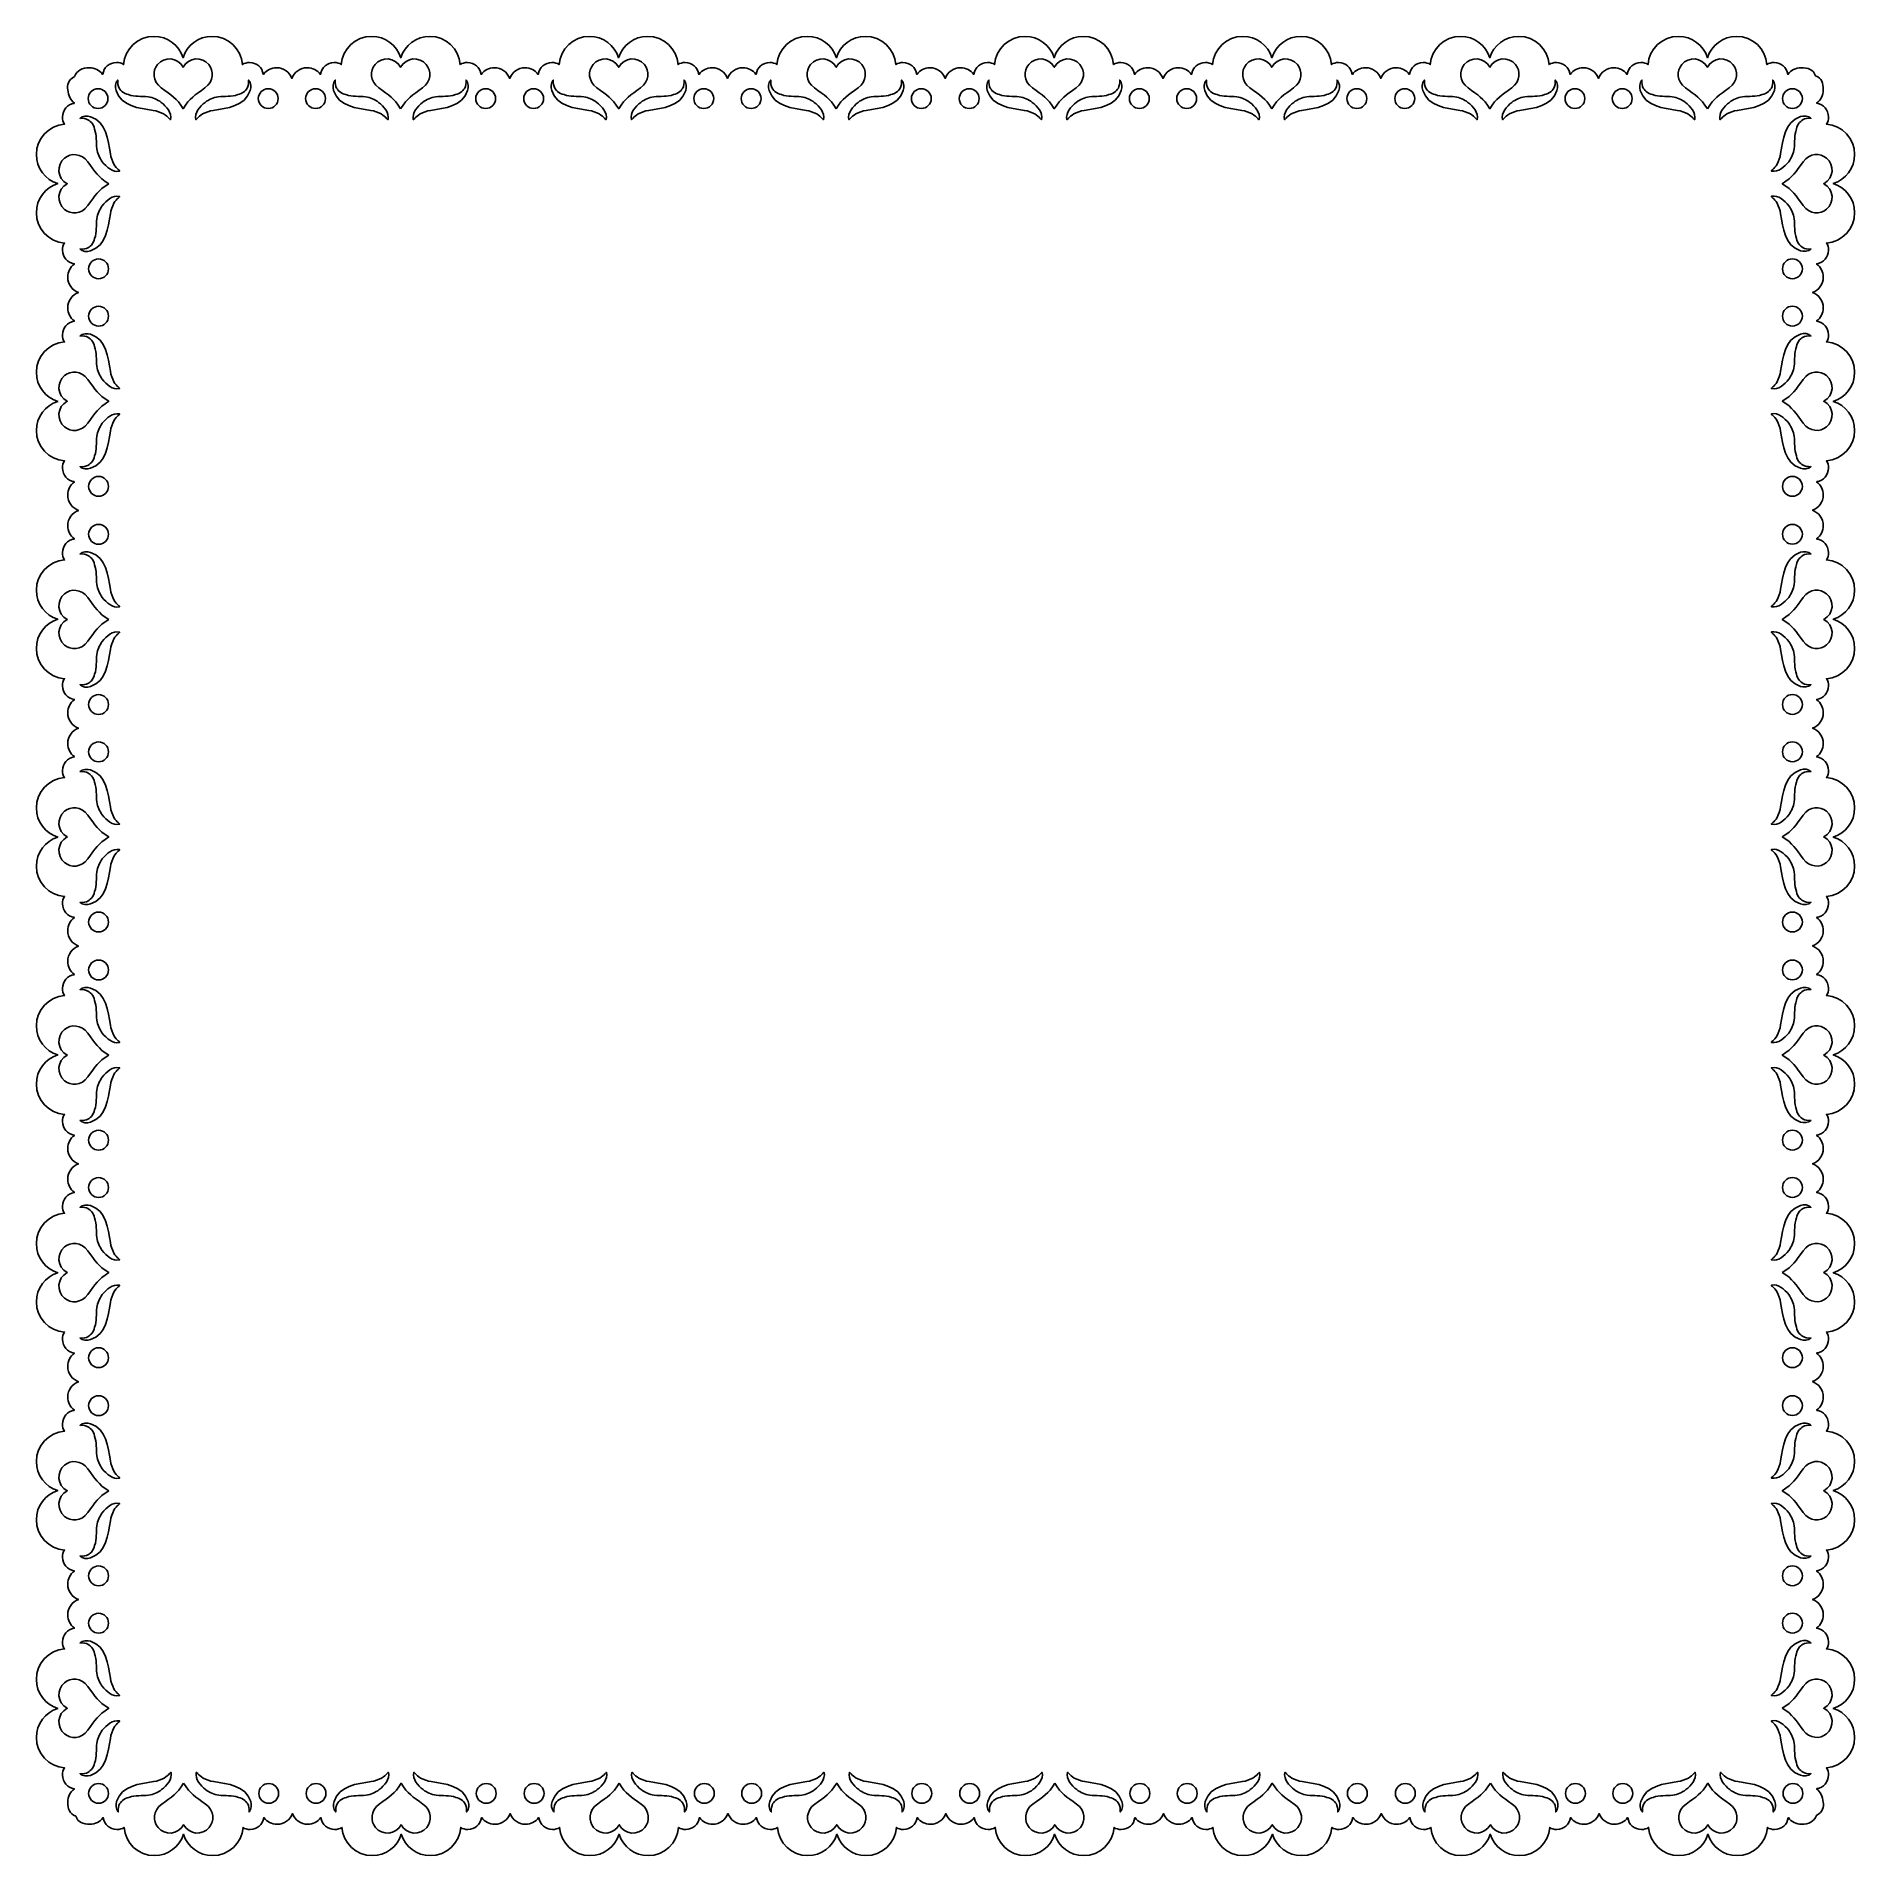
# Model space of a CAD drawing. Header units: centimetres. Extents: x -10.8 to 10.8, y -10.8 to 10.8.
import ezdxf

# ---------------------------------------------------------------- set-up
doc = ezdxf.new("R2010")
doc.units = ezdxf.units.CM
doc.header["$MEASUREMENT"] = 0
doc.layers.add('Camada 1', color=7, linetype='Continuous')

msp = doc.modelspace()

# ---------------------------------------------------------------- linework, layer by layer
at = {"layer": 'Camada 1'}
for points, knots in [([(10.46989, 10.20846), (10.46989, 10.1443), (10.43885, 10.08736), (10.39099, 10.05185), (10.39099, 10.05185), (10.39099, 10.05185), (10.39165, 10.04897), (10.39165, 10.04897), (10.39165, 10.04897), (10.47155, 10.03833), (10.53312, 9.96991), (10.53312, 9.88712), (10.53312, 9.88712), (10.53312, 9.85511), (10.52389, 9.82521), (10.50798, 9.79999), (10.50798, 9.79999), (10.50798, 9.79999), (10.50809, 9.80176), (10.50809, 9.80176), (10.50809, 9.80176), (10.69592, 9.78768), (10.84395, 9.63079), (10.84395, 9.43939), (10.84395, 9.43939), (10.84395, 9.27625), (10.7365, 9.13827), (10.58855, 9.09226), (10.58855, 9.09226), (10.73653, 9.04622), (10.84395, 8.90822), (10.84395, 8.74513), (10.84395, 8.74513), (10.84395, 8.55368), (10.69589, 8.39681), (10.50809, 8.3827), (10.50809, 8.3827), (10.50809, 8.3827), (10.50798, 8.38447), (10.50798, 8.38447), (10.50798, 8.38447), (10.52391, 8.35928), (10.53312, 8.32938), (10.53312, 8.29734), (10.53312, 8.29734), (10.53312, 8.21455), (10.47155, 8.14616), (10.39165, 8.13549), (10.39165, 8.13549), (10.39165, 8.13549), (10.39099, 8.13266), (10.39099, 8.13266), (10.39099, 8.13266), (10.43888, 8.09715), (10.46989, 8.04021), (10.46989, 7.97605), (10.46989, 7.97605), (10.46989, 7.89236), (10.41718, 7.821), (10.3431, 7.79338), (10.3431, 7.79338), (10.41718, 7.76573), (10.46989, 7.6944), (10.46989, 7.61074), (10.46989, 7.61074), (10.46989, 7.54655), (10.43885, 7.48964), (10.39099, 7.45413), (10.39099, 7.45413), (10.39099, 7.45413), (10.39165, 7.45127), (10.39165, 7.45127), (10.39165, 7.45127), (10.47155, 7.44061), (10.53312, 7.37221), (10.53312, 7.28942), (10.53312, 7.28942), (10.53312, 7.25735), (10.52389, 7.22748), (10.50798, 7.20229), (10.50798, 7.20229), (10.50798, 7.20229), (10.50809, 7.20406), (10.50809, 7.20406), (10.50809, 7.20406), (10.69592, 7.18993), (10.84395, 7.03309), (10.84395, 6.84163), (10.84395, 6.84163), (10.84395, 6.67854), (10.7365, 6.54053), (10.58855, 6.4945), (10.58855, 6.4945), (10.73653, 6.44852), (10.84395, 6.31048), (10.84395, 6.14737), (10.84395, 6.14737), (10.84395, 5.95597), (10.69589, 5.79907), (10.50809, 5.78497), (10.50809, 5.78497), (10.50809, 5.78497), (10.50798, 5.78674), (10.50798, 5.78674), (10.50798, 5.78674), (10.52391, 5.7615), (10.53312, 5.73163), (10.53312, 5.69961), (10.53312, 5.69961), (10.53312, 5.61682), (10.47155, 5.5484), (10.39165, 5.53776), (10.39165, 5.53776), (10.39165, 5.53776), (10.39099, 5.53488), (10.39099, 5.53488), (10.39099, 5.53488), (10.43888, 5.49937), (10.46989, 5.44246), (10.46989, 5.37827), (10.46989, 5.37827), (10.46989, 5.29458), (10.41718, 5.22328), (10.3431, 5.19563), (10.3431, 5.19563), (10.41718, 5.16798), (10.46989, 5.09665), (10.46989, 5.01296), (10.46989, 5.01296), (10.46989, 4.94877), (10.43885, 4.89186), (10.39099, 4.85635), (10.39099, 4.85635), (10.39099, 4.85635), (10.39165, 4.85347), (10.39165, 4.85347), (10.39165, 4.85347), (10.47155, 4.84283), (10.53312, 4.77441), (10.53312, 4.69162), (10.53312, 4.69162), (10.53312, 4.65961), (10.52389, 4.62973), (10.50798, 4.60449), (10.50798, 4.60449), (10.50798, 4.60449), (10.50809, 4.60626), (10.50809, 4.60626), (10.50809, 4.60626), (10.69592, 4.59216), (10.84395, 4.43529), (10.84395, 4.24386), (10.84395, 4.24386), (10.84395, 4.08074), (10.7365, 3.94274), (10.58855, 3.89673), (10.58855, 3.89673), (10.73653, 3.85069), (10.84395, 3.71269), (10.84395, 3.5496), (10.84395, 3.5496), (10.84395, 3.35815), (10.69589, 3.2013), (10.50809, 3.18717), (10.50809, 3.18717), (10.50809, 3.18717), (10.50798, 3.18894), (10.50798, 3.18894), (10.50798, 3.18894), (10.52391, 3.16375), (10.53312, 3.13385), (10.53312, 3.10181), (10.53312, 3.10181), (10.53312, 3.01902), (10.47155, 2.95065), (10.39165, 2.93996), (10.39165, 2.93996), (10.39165, 2.93996), (10.39099, 2.93713), (10.39099, 2.93713), (10.39099, 2.93713), (10.43888, 2.90162), (10.46989, 2.84471), (10.46989, 2.78052), (10.46989, 2.78052), (10.46989, 2.69683), (10.41718, 2.62547), (10.3431, 2.59785), (10.3431, 2.59785), (10.41718, 2.57025), (10.46989, 2.49887), (10.46989, 2.41521), (10.46989, 2.41521), (10.46989, 2.35105), (10.43885, 2.29411), (10.39099, 2.2586), (10.39099, 2.2586), (10.39099, 2.2586), (10.39165, 2.25577), (10.39165, 2.25577), (10.39165, 2.25577), (10.47155, 2.24508), (10.53312, 2.17671), (10.53312, 2.0939), (10.53312, 2.0939), (10.53312, 2.06189), (10.52389, 2.03199), (10.50798, 2.0068), (10.50798, 2.0068), (10.50798, 2.0068), (10.50809, 2.00857), (10.50809, 2.00857), (10.50809, 2.00857), (10.69592, 1.99444), (10.84395, 1.83757), (10.84395, 1.64614), (10.84395, 1.64614), (10.84395, 1.483), (10.7365, 1.34504), (10.58855, 1.29901), (10.58855, 1.29901), (10.73653, 1.25297), (10.84395, 1.11499), (10.84395, 0.95188), (10.84395, 0.95188), (10.84395, 0.76045), (10.69589, 0.60358), (10.50809, 0.58945), (10.50809, 0.58945), (10.50809, 0.58945), (10.50798, 0.59122), (10.50798, 0.59122), (10.50798, 0.59122), (10.52391, 0.56603), (10.53312, 0.53613), (10.53312, 0.50412), (10.53312, 0.50412), (10.53312, 0.42131), (10.47155, 0.35291), (10.39165, 0.34225), (10.39165, 0.34225), (10.39165, 0.34225), (10.39099, 0.33939), (10.39099, 0.33939), (10.39099, 0.33939), (10.43888, 0.30388), (10.46989, 0.24694), (10.46989, 0.18278), (10.46989, 0.18278), (10.46989, 0.09909), (10.41718, 0.02776), (10.3431, 0.00014), (10.3431, 0.00014), (10.41718, -0.02748), (10.46989, -0.09884), (10.46989, -0.1825), (10.46989, -0.1825), (10.46989, -0.24671), (10.43885, -0.3036), (10.39099, -0.33911), (10.39099, -0.33911), (10.39099, -0.33911), (10.39165, -0.34197), (10.39165, -0.34197), (10.39165, -0.34197), (10.47155, -0.35263), (10.53312, -0.42103), (10.53312, -0.50382), (10.53312, -0.50382), (10.53312, -0.53586), (10.52389, -0.56576), (10.50798, -0.59095), (10.50798, -0.59095), (10.50798, -0.59095), (10.50809, -0.58918), (10.50809, -0.58918), (10.50809, -0.58918), (10.69592, -0.60328), (10.84395, -0.76018), (10.84395, -0.95158), (10.84395, -0.95158), (10.84395, -1.1147), (10.7365, -1.2527), (10.58855, -1.29871), (10.58855, -1.29871), (10.73653, -1.34472), (10.84395, -1.48273), (10.84395, -1.64582), (10.84395, -1.64582), (10.84395, -1.83725), (10.69589, -1.99414), (10.50809, -2.00822), (10.50809, -2.00822), (10.50809, -2.00822), (10.50798, -2.00647), (10.50798, -2.00647), (10.50798, -2.00647), (10.52391, -2.03166), (10.53312, -2.06156), (10.53312, -2.0936), (10.53312, -2.0936), (10.53312, -2.17639), (10.47155, -2.24478), (10.39165, -2.25542), (10.39165, -2.25542), (10.39165, -2.25542), (10.39099, -2.2583), (10.39099, -2.2583), (10.39099, -2.2583), (10.43888, -2.29381), (10.46989, -2.35069), (10.46989, -2.41491), (10.46989, -2.41491), (10.46989, -2.49857), (10.41718, -2.56993), (10.3431, -2.59755), (10.3431, -2.59755), (10.41718, -2.62515), (10.46989, -2.6965), (10.46989, -2.78019), (10.46989, -2.78019), (10.46989, -2.84438), (10.43885, -2.90129), (10.39099, -2.9368), (10.39099, -2.9368), (10.39099, -2.9368), (10.39165, -2.93963), (10.39165, -2.93963), (10.39165, -2.93963), (10.47155, -2.95029), (10.53312, -3.01869), (10.53312, -3.10148), (10.53312, -3.10148), (10.53312, -3.13352), (10.52389, -3.16342), (10.50798, -3.18861), (10.50798, -3.18861), (10.50798, -3.18861), (10.50809, -3.18684), (10.50809, -3.18684), (10.50809, -3.18684), (10.69592, -3.20097), (10.84395, -3.35784), (10.84395, -3.54927), (10.84395, -3.54927), (10.84395, -3.71233), (10.7365, -3.85037), (10.58855, -3.8964), (10.58855, -3.8964), (10.73653, -3.94238), (10.84395, -4.08039), (10.84395, -4.24353), (10.84395, -4.24353), (10.84395, -4.4349), (10.69589, -4.59183), (10.50809, -4.6059), (10.50809, -4.6059), (10.50809, -4.6059), (10.50798, -4.60413), (10.50798, -4.60413), (10.50798, -4.60413), (10.52391, -4.62932), (10.53312, -4.65924), (10.53312, -4.69126), (10.53312, -4.69126), (10.53312, -4.77402), (10.47155, -4.84247), (10.39165, -4.85311), (10.39165, -4.85311), (10.39165, -4.85311), (10.39099, -4.85597), (10.39099, -4.85597), (10.39099, -4.85597), (10.43888, -4.89148), (10.46989, -4.94842), (10.46989, -5.01258), (10.46989, -5.01258), (10.46989, -5.09624), (10.41718, -5.1676), (10.3431, -5.19522), (10.3431, -5.19522), (10.41718, -5.22287), (10.46989, -5.2942), (10.46989, -5.37789), (10.46989, -5.37789), (10.46989, -5.44205), (10.43885, -5.49896), (10.39099, -5.5345), (10.39099, -5.5345), (10.39099, -5.5345), (10.39165, -5.53736), (10.39165, -5.53736), (10.39165, -5.53736), (10.47155, -5.548), (10.53312, -5.61639), (10.53312, -5.69921), (10.53312, -5.69921), (10.53312, -5.73122), (10.52389, -5.76112), (10.50798, -5.78634), (10.50798, -5.78634), (10.50798, -5.78634), (10.50809, -5.78457), (10.50809, -5.78457), (10.50809, -5.78457), (10.69592, -5.79865), (10.84395, -5.95554), (10.84395, -6.14694), (10.84395, -6.14694), (10.84395, -6.31008), (10.7365, -6.44809), (10.58855, -6.49407), (10.58855, -6.49407), (10.73653, -6.54011), (10.84395, -6.67811), (10.84395, -6.8412), (10.84395, -6.8412), (10.84395, -7.03263), (10.69589, -7.1895), (10.50809, -7.20363), (10.50809, -7.20363), (10.50809, -7.20363), (10.50798, -7.20183), (10.50798, -7.20183), (10.50798, -7.20183), (10.52391, -7.22704), (10.53312, -7.25692), (10.53312, -7.28896), (10.53312, -7.28896), (10.53312, -7.37177), (10.47155, -7.44017), (10.39165, -7.45083), (10.39165, -7.45083), (10.39165, -7.45083), (10.39099, -7.45363), (10.39099, -7.45363), (10.39099, -7.45363), (10.43888, -7.48916), (10.46989, -7.54608), (10.46989, -7.61024), (10.46989, -7.61024), (10.46989, -7.69395), (10.41718, -7.76526), (10.3431, -7.79291), (10.3431, -7.79291), (10.41718, -7.82051), (10.46989, -7.89189), (10.46989, -7.97555), (10.46989, -7.97555), (10.46989, -8.03974), (10.43885, -8.09665), (10.39099, -8.13216), (10.39099, -8.13216), (10.39099, -8.13216), (10.39165, -8.13499), (10.39165, -8.13499), (10.39165, -8.13499), (10.47155, -8.14565), (10.53312, -8.21407), (10.53312, -8.29684), (10.53312, -8.29684), (10.53312, -8.32891), (10.52389, -8.35878), (10.50798, -8.38397), (10.50798, -8.38397), (10.50798, -8.38397), (10.50809, -8.3822), (10.50809, -8.3822), (10.50809, -8.3822), (10.69592, -8.39633), (10.84395, -8.5532), (10.84395, -8.74463), (10.84395, -8.74463), (10.84395, -8.90772), (10.7365, -9.04573), (10.58855, -9.09176), (10.58855, -9.09176), (10.73653, -9.13774), (10.84395, -9.27578), (10.84395, -9.43887), (10.84395, -9.43887), (10.84395, -9.63027), (10.69589, -9.78717), (10.50809, -9.80127), (10.50809, -9.80127), (10.50809, -9.80127), (10.50798, -9.7995), (10.50798, -9.7995), (10.50798, -9.7995), (10.52391, -9.82471), (10.53312, -9.85459), (10.53312, -9.88663), (10.53312, -9.88663), (10.53312, -9.96942), (10.47155, -10.03784), (10.39165, -10.04848), (10.39165, -10.04848), (10.39165, -10.04848), (10.39099, -10.05136), (10.39099, -10.05136), (10.39099, -10.05136), (10.43888, -10.08687), (10.45843, -10.14478), (10.46989, -10.20797), (10.46989, -10.20797), (10.48158, -10.27218), (10.46526, -10.3191), (10.38977, -10.36807), (10.38977, -10.36807), (10.38977, -10.36807), (10.38977, -10.36807), (10.38977, -10.36807), (10.38977, -10.36807), (10.36215, -10.44215), (10.29489, -10.47327), (10.2112, -10.47327), (10.2112, -10.47327), (10.14704, -10.47327), (10.09013, -10.44226), (10.05459, -10.39437), (10.05459, -10.39437), (10.05459, -10.39437), (10.05173, -10.39506), (10.05173, -10.39506), (10.05173, -10.39506), (10.04109, -10.47494), (9.97267, -10.53651), (9.88988, -10.53651), (9.88988, -10.53651), (9.85787, -10.53651), (9.82797, -10.52728), (9.80275, -10.51135), (9.80275, -10.51135), (9.80275, -10.51135), (9.80452, -10.51148), (9.80452, -10.51148), (9.80452, -10.51148), (9.79044, -10.69933), (9.63355, -10.84734), (9.44212, -10.84734), (9.44212, -10.84734), (9.279, -10.84734), (9.141, -10.73989), (9.09501, -10.59194), (9.09501, -10.59194), (9.04897, -10.73992), (8.91097, -10.84734), (8.74788, -10.84734), (8.74788, -10.84734), (8.55643, -10.84734), (8.39958, -10.69931), (8.38545, -10.51148), (8.38545, -10.51148), (8.38545, -10.51148), (8.38725, -10.51135), (8.38725, -10.51135), (8.38725, -10.51135), (8.36204, -10.5273), (8.33216, -10.53651), (8.3001, -10.53651), (8.3001, -10.53651), (8.21731, -10.53651), (8.14892, -10.47494), (8.13825, -10.39506), (8.13825, -10.39506), (8.13825, -10.39506), (8.13545, -10.39437), (8.13545, -10.39437), (8.13545, -10.39437), (8.09994, -10.44229), (8.043, -10.47327), (7.97882, -10.47327), (7.97882, -10.47327), (7.89513, -10.47327), (7.8238, -10.42054), (7.79618, -10.34646), (7.79618, -10.34646), (7.76853, -10.42054), (7.6972, -10.47327), (7.61354, -10.47327), (7.61354, -10.47327), (7.54935, -10.47327), (7.49241, -10.44226), (7.45691, -10.39437), (7.45691, -10.39437), (7.45691, -10.39437), (7.45411, -10.39506), (7.45411, -10.39506), (7.45411, -10.39506), (7.44345, -10.47494), (7.37505, -10.53651), (7.29226, -10.53651), (7.29226, -10.53651), (7.26019, -10.53651), (7.23032, -10.52728), (7.20513, -10.51135), (7.20513, -10.51135), (7.20513, -10.51135), (7.2069, -10.51148), (7.2069, -10.51148), (7.2069, -10.51148), (7.19277, -10.69933), (7.0359, -10.84734), (6.84447, -10.84734), (6.84447, -10.84734), (6.68138, -10.84734), (6.54337, -10.73989), (6.49734, -10.59194), (6.49734, -10.59194), (6.45136, -10.73992), (6.31332, -10.84734), (6.15023, -10.84734), (6.15023, -10.84734), (5.9588, -10.84734), (5.80193, -10.69931), (5.78783, -10.51148), (5.78783, -10.51148), (5.78783, -10.51148), (5.7896, -10.51135), (5.7896, -10.51135), (5.7896, -10.51135), (5.76439, -10.5273), (5.73451, -10.53651), (5.70247, -10.53651), (5.70247, -10.53651), (5.61968, -10.53651), (5.55126, -10.47494), (5.54062, -10.39506), (5.54062, -10.39506), (5.54062, -10.39506), (5.53774, -10.39437), (5.53774, -10.39437), (5.53774, -10.39437), (5.50223, -10.44229), (5.44535, -10.47327), (5.38113, -10.47327), (5.38113, -10.47327), (5.29747, -10.47327), (5.22616, -10.42054), (5.19849, -10.34646), (5.19849, -10.34646), (5.17087, -10.42054), (5.09954, -10.47327), (5.01585, -10.47327), (5.01585, -10.47327), (4.95166, -10.47327), (4.89475, -10.44226), (4.85924, -10.39437), (4.85924, -10.39437), (4.85924, -10.39437), (4.85636, -10.39506), (4.85636, -10.39506), (4.85636, -10.39506), (4.84572, -10.47494), (4.77733, -10.53651), (4.69454, -10.53651), (4.69454, -10.53651), (4.66253, -10.53651), (4.63263, -10.52728), (4.60741, -10.51135), (4.60741, -10.51135), (4.60741, -10.51135), (4.60916, -10.51148), (4.60916, -10.51148), (4.60916, -10.51148), (4.59508, -10.69933), (4.43819, -10.84734), (4.24679, -10.84734), (4.24679, -10.84734), (4.08367, -10.84734), (3.94567, -10.73989), (3.89968, -10.59194), (3.89968, -10.59194), (3.85362, -10.73992), (3.71564, -10.84734), (3.55252, -10.84734), (3.55252, -10.84734), (3.36112, -10.84734), (3.20425, -10.69931), (3.19012, -10.51148), (3.19012, -10.51148), (3.19012, -10.51148), (3.19189, -10.51135), (3.19189, -10.51135), (3.19189, -10.51135), (3.1667, -10.5273), (3.1368, -10.53651), (3.10476, -10.53651), (3.10476, -10.53651), (3.02197, -10.53651), (2.9536, -10.47494), (2.94294, -10.39506), (2.94294, -10.39506), (2.94294, -10.39506), (2.94008, -10.39437), (2.94008, -10.39437), (2.94008, -10.39437), (2.90457, -10.44229), (2.84766, -10.47327), (2.78347, -10.47327), (2.78347, -10.47327), (2.69978, -10.47327), (2.62842, -10.42054), (2.60083, -10.34646), (2.60083, -10.34646), (2.57321, -10.42054), (2.50185, -10.47327), (2.41819, -10.47327), (2.41819, -10.47327), (2.35398, -10.47327), (2.29709, -10.44226), (2.26158, -10.39437), (2.26158, -10.39437), (2.26158, -10.39437), (2.25872, -10.39506), (2.25872, -10.39506), (2.25872, -10.39506), (2.24806, -10.47494), (2.17969, -10.53651), (2.09687, -10.53651), (2.09687, -10.53651), (2.0648, -10.53651), (2.03493, -10.52728), (2.00977, -10.51135), (2.00977, -10.51135), (2.00977, -10.51135), (2.01152, -10.51148), (2.01152, -10.51148), (2.01152, -10.51148), (1.99739, -10.69933), (1.84055, -10.84734), (1.64909, -10.84734), (1.64909, -10.84734), (1.486, -10.84734), (1.34799, -10.73989), (1.30198, -10.59194), (1.30198, -10.59194), (1.25594, -10.73992), (1.11799, -10.84734), (0.95485, -10.84734), (0.95485, -10.84734), (0.76342, -10.84734), (0.60655, -10.69931), (0.59242, -10.51148), (0.59242, -10.51148), (0.59242, -10.51148), (0.59419, -10.51135), (0.59419, -10.51135), (0.59419, -10.51135), (0.569, -10.5273), (0.53913, -10.53651), (0.50712, -10.53651), (0.50712, -10.53651), (0.42428, -10.53651), (0.35588, -10.47494), (0.34525, -10.39506), (0.34525, -10.39506), (0.34525, -10.39506), (0.34242, -10.39437), (0.34242, -10.39437), (0.34242, -10.39437), (0.30689, -10.44229), (0.24997, -10.47327), (0.18579, -10.47327), (0.18579, -10.47327), (0.10213, -10.47327), (0.03077, -10.42054), (0.00315, -10.34646), (0.00315, -10.34646), (-0.02447, -10.42054), (-0.09583, -10.47327), (-0.17952, -10.47327), (-0.17952, -10.47327), (-0.24368, -10.47327), (-0.30059, -10.44226), (-0.3361, -10.39437), (-0.3361, -10.39437), (-0.3361, -10.39437), (-0.33896, -10.39506), (-0.33896, -10.39506), (-0.33896, -10.39506), (-0.34962, -10.47494), (-0.41802, -10.53651), (-0.50081, -10.53651), (-0.50081, -10.53651), (-0.53285, -10.53651), (-0.56275, -10.52728), (-0.58794, -10.51135), (-0.58794, -10.51135), (-0.58794, -10.51135), (-0.58617, -10.51148), (-0.58617, -10.51148), (-0.58617, -10.51148), (-0.60027, -10.69933), (-0.75714, -10.84734), (-0.94857, -10.84734), (-0.94857, -10.84734), (-1.11169, -10.84734), (-1.24969, -10.73989), (-1.2957, -10.59194), (-1.2957, -10.59194), (-1.34171, -10.73992), (-1.47974, -10.84734), (-1.64283, -10.84734), (-1.64283, -10.84734), (-1.83426, -10.84734), (-1.99113, -10.69931), (-2.00523, -10.51148), (-2.00523, -10.51148), (-2.00523, -10.51148), (-2.00346, -10.51135), (-2.00346, -10.51135), (-2.00346, -10.51135), (-2.02867, -10.5273), (-2.05857, -10.53651), (-2.09059, -10.53651), (-2.09059, -10.53651), (-2.17338, -10.53651), (-2.24177, -10.47494), (-2.25244, -10.39506), (-2.25244, -10.39506), (-2.25244, -10.39506), (-2.2553, -10.39437), (-2.2553, -10.39437), (-2.2553, -10.39437), (-2.29081, -10.44229), (-2.34772, -10.47327), (-2.41191, -10.47327), (-2.41191, -10.47327), (-2.4956, -10.47327), (-2.56693, -10.42054), (-2.59458, -10.34646), (-2.59458, -10.34646), (-2.62218, -10.42054), (-2.69356, -10.47327), (-2.77722, -10.47327), (-2.77722, -10.47327), (-2.84141, -10.47327), (-2.89832, -10.44226), (-2.93383, -10.39437), (-2.93383, -10.39437), (-2.93383, -10.39437), (-2.93669, -10.39506), (-2.93669, -10.39506), (-2.93669, -10.39506), (-2.94735, -10.47494), (-3.01572, -10.53651), (-3.09854, -10.53651), (-3.09854, -10.53651), (-3.13058, -10.53651), (-3.16048, -10.52728), (-3.18567, -10.51135), (-3.18567, -10.51135), (-3.18567, -10.51135), (-3.1839, -10.51148), (-3.1839, -10.51148), (-3.1839, -10.51148), (-3.19803, -10.69933), (-3.3549, -10.84734), (-3.54633, -10.84734), (-3.54633, -10.84734), (-3.70942, -10.84734), (-3.84743, -10.73989), (-3.89346, -10.59194), (-3.89346, -10.59194), (-3.93947, -10.73992), (-4.07745, -10.84734), (-4.24059, -10.84734), (-4.24059, -10.84734), (-4.43199, -10.84734), (-4.58889, -10.69931), (-4.60296, -10.51148), (-4.60296, -10.51148), (-4.60296, -10.51148), (-4.60121, -10.51135), (-4.60121, -10.51135), (-4.60121, -10.51135), (-4.62642, -10.5273), (-4.65632, -10.53651), (-4.68834, -10.53651), (-4.68834, -10.53651), (-4.7711, -10.53651), (-4.83955, -10.47494), (-4.85019, -10.39506), (-4.85019, -10.39506), (-4.85019, -10.39506), (-4.85307, -10.39437), (-4.85307, -10.39437), (-4.85307, -10.39437), (-4.88858, -10.44229), (-4.94552, -10.47327), (-5.00968, -10.47327), (-5.00968, -10.47327), (-5.09337, -10.47327), (-5.16467, -10.42054), (-5.19232, -10.34646), (-5.19232, -10.34646), (-5.21994, -10.42054), (-5.2913, -10.47327), (-5.37496, -10.47327), (-5.37496, -10.47327), (-5.43915, -10.47327), (-5.49609, -10.44226), (-5.53159, -10.39437), (-5.53159, -10.39437), (-5.53159, -10.39437), (-5.53445, -10.39506), (-5.53445, -10.39506), (-5.53445, -10.39506), (-5.54509, -10.47494), (-5.61351, -10.53651), (-5.6963, -10.53651), (-5.6963, -10.53651), (-5.72831, -10.53651), (-5.75821, -10.52728), (-5.78343, -10.51135), (-5.78343, -10.51135), (-5.78343, -10.51135), (-5.78166, -10.51148), (-5.78166, -10.51148), (-5.78166, -10.51148), (-5.79574, -10.69933), (-5.95263, -10.84734), (-6.14403, -10.84734), (-6.14403, -10.84734), (-6.30717, -10.84734), (-6.44515, -10.73989), (-6.49116, -10.59194), (-6.49116, -10.59194), (-6.5372, -10.73992), (-6.6752, -10.84734), (-6.83829, -10.84734), (-6.83829, -10.84734), (-7.02974, -10.84734), (-7.18661, -10.69931), (-7.20072, -10.51148), (-7.20072, -10.51148), (-7.20072, -10.51148), (-7.19895, -10.51135), (-7.19895, -10.51135), (-7.19895, -10.51135), (-7.22414, -10.5273), (-7.25404, -10.53651), (-7.28608, -10.53651), (-7.28608, -10.53651), (-7.36887, -10.53651), (-7.43726, -10.47494), (-7.44793, -10.39506), (-7.44793, -10.39506), (-7.44793, -10.39506), (-7.45076, -10.39437), (-7.45076, -10.39437), (-7.45076, -10.39437), (-7.48627, -10.44229), (-7.54321, -10.47327), (-7.60737, -10.47327), (-7.60737, -10.47327), (-7.69106, -10.47327), (-7.76239, -10.42054), (-7.79004, -10.34646), (-7.79004, -10.34646), (-7.81764, -10.42054), (-7.88902, -10.47327), (-7.97268, -10.47327), (-7.97268, -10.47327), (-8.03687, -10.47327), (-8.09378, -10.44226), (-8.12929, -10.39437), (-8.12929, -10.39437), (-8.12929, -10.39437), (-8.13215, -10.39506), (-8.13215, -10.39506), (-8.13215, -10.39506), (-8.14281, -10.47494), (-8.21121, -10.53651), (-8.294, -10.53651), (-8.294, -10.53651), (-8.32607, -10.53651), (-8.35594, -10.52728), (-8.38113, -10.51135), (-8.38113, -10.51135), (-8.38113, -10.51135), (-8.37936, -10.51148), (-8.37936, -10.51148), (-8.37936, -10.51148), (-8.39349, -10.69933), (-8.55033, -10.84734), (-8.74179, -10.84734), (-8.74179, -10.84734), (-8.90488, -10.84734), (-9.04289, -10.73989), (-9.08892, -10.59194), (-9.08892, -10.59194), (-9.1349, -10.73992), (-9.27294, -10.84734), (-9.43605, -10.84734), (-9.43605, -10.84734), (-9.62745, -10.84734), (-9.78435, -10.69931), (-9.79845, -10.51148), (-9.79845, -10.51148), (-9.79845, -10.51148), (-9.79668, -10.51135), (-9.79668, -10.51135), (-9.79668, -10.51135), (-9.82192, -10.5273), (-9.85179, -10.53651), (-9.88381, -10.53651), (-9.88381, -10.53651), (-9.9666, -10.53651), (-10.03502, -10.47494), (-10.04566, -10.39506), (-10.04566, -10.39506), (-10.04566, -10.39506), (-10.04854, -10.39437), (-10.04854, -10.39437), (-10.04854, -10.39437), (-10.08405, -10.44229), (-10.14096, -10.47327), (-10.20515, -10.47327), (-10.20515, -10.47327), (-10.28884, -10.47327), (-10.34623, -10.45078), (-10.37385, -10.37672), (-10.37385, -10.37672), (-10.37385, -10.37672), (-10.37385, -10.37672), (-10.37385, -10.37672), (-10.37385, -10.37672), (-10.44791, -10.3491), (-10.46987, -10.29224), (-10.46987, -10.20855), (-10.46987, -10.20855), (-10.46987, -10.14439), (-10.43883, -10.08745), (-10.39097, -10.05194), (-10.39097, -10.05194), (-10.39097, -10.05194), (-10.39163, -10.04908), (-10.39163, -10.04908), (-10.39163, -10.04908), (-10.47151, -10.03844), (-10.53308, -9.97005), (-10.53308, -9.88723), (-10.53308, -9.88723), (-10.53308, -9.85522), (-10.52385, -9.82534), (-10.50792, -9.8001), (-10.50792, -9.8001), (-10.50792, -9.8001), (-10.50803, -9.80187), (-10.50803, -9.80187), (-10.50803, -9.80187), (-10.69593, -9.78772), (-10.84396, -9.63082), (-10.84396, -9.43942), (-10.84396, -9.43942), (-10.84396, -9.27628), (-10.73651, -9.13827), (-10.58856, -9.09229), (-10.58856, -9.09229), (-10.73651, -9.04625), (-10.84396, -8.90824), (-10.84396, -8.74515), (-10.84396, -8.74515), (-10.84396, -8.55372), (-10.69593, -8.39685), (-10.5081, -8.38275), (-10.5081, -8.38275), (-10.5081, -8.38275), (-10.50799, -8.3845), (-10.50799, -8.3845), (-10.50799, -8.3845), (-10.52392, -8.35931), (-10.53315, -8.32944), (-10.53315, -8.29737), (-10.53315, -8.29737), (-10.53315, -8.21458), (-10.47155, -8.14621), (-10.3917, -8.13555), (-10.3917, -8.13555), (-10.3917, -8.13555), (-10.39104, -8.13269), (-10.39104, -8.13269), (-10.39104, -8.13269), (-10.43893, -8.09718), (-10.46994, -8.04027), (-10.46994, -7.97608), (-10.46994, -7.97608), (-10.46994, -7.89239), (-10.41721, -7.82106), (-10.34313, -7.79344), (-10.34313, -7.79344), (-10.41721, -7.76582), (-10.46994, -7.69446), (-10.46994, -7.6108), (-10.46994, -7.6108), (-10.46994, -7.54661), (-10.4389, -7.4897), (-10.39104, -7.45419), (-10.39104, -7.45419), (-10.39104, -7.45419), (-10.3917, -7.45133), (-10.3917, -7.45133), (-10.3917, -7.45133), (-10.47158, -7.44067), (-10.53315, -7.3723), (-10.53315, -7.28951), (-10.53315, -7.28951), (-10.53315, -7.25747), (-10.52392, -7.22754), (-10.50799, -7.20238), (-10.50799, -7.20238), (-10.50799, -7.20238), (-10.5081, -7.20413), (-10.5081, -7.20413), (-10.5081, -7.20413), (-10.69593, -7.19001), (-10.84396, -7.03314), (-10.84396, -6.84169), (-10.84396, -6.84169), (-10.84396, -6.67863), (-10.73651, -6.54062), (-10.58856, -6.49458), (-10.58856, -6.49458), (-10.73651, -6.44854), (-10.84396, -6.31056), (-10.84396, -6.14745), (-10.84396, -6.14745), (-10.84396, -5.95605), (-10.69593, -5.79915), (-10.5081, -5.78508), (-10.5081, -5.78508), (-10.5081, -5.78508), (-10.50799, -5.78683), (-10.50799, -5.78683), (-10.50799, -5.78683), (-10.52392, -5.76162), (-10.53315, -5.73172), (-10.53315, -5.6997), (-10.53315, -5.6997), (-10.53315, -5.61691), (-10.47155, -5.54849), (-10.3917, -5.53788), (-10.3917, -5.53788), (-10.3917, -5.53788), (-10.39104, -5.535), (-10.39104, -5.535), (-10.39104, -5.535), (-10.43893, -5.49949), (-10.46994, -5.44258), (-10.46994, -5.37837), (-10.46994, -5.37837), (-10.46994, -5.29471), (-10.41721, -5.22338), (-10.34313, -5.19575), (-10.34313, -5.19575), (-10.41721, -5.16807), (-10.46994, -5.09677), (-10.46994, -5.01311), (-10.46994, -5.01311), (-10.46994, -4.9489), (-10.4389, -4.89198), (-10.39104, -4.85648), (-10.39104, -4.85648), (-10.39104, -4.85648), (-10.3917, -4.8536), (-10.3917, -4.8536), (-10.3917, -4.8536), (-10.47158, -4.84299), (-10.53315, -4.77457), (-10.53315, -4.69178), (-10.53315, -4.69178), (-10.53315, -4.65974), (-10.52392, -4.62987), (-10.50799, -4.60465), (-10.50799, -4.60465), (-10.50799, -4.60465), (-10.5081, -4.6064), (-10.5081, -4.6064), (-10.5081, -4.6064), (-10.69593, -4.59228), (-10.84396, -4.43538), (-10.84396, -4.24398), (-10.84396, -4.24398), (-10.84396, -4.08086), (-10.73651, -3.94286), (-10.58856, -3.89685), (-10.58856, -3.89685), (-10.73651, -3.85084), (-10.84396, -3.71283), (-10.84396, -3.54974), (-10.84396, -3.54974), (-10.84396, -3.35831), (-10.69593, -3.20142), (-10.5081, -3.18731), (-10.5081, -3.18731), (-10.5081, -3.18731), (-10.50799, -3.18908), (-10.50799, -3.18908), (-10.50799, -3.18908), (-10.52392, -3.16389), (-10.53315, -3.13402), (-10.53315, -3.10195), (-10.53315, -3.10195), (-10.53315, -3.01914), (-10.47155, -2.95077), (-10.3917, -2.9401), (-10.3917, -2.9401), (-10.3917, -2.9401), (-10.39104, -2.93727), (-10.39104, -2.93727), (-10.39104, -2.93727), (-10.43893, -2.90176), (-10.46994, -2.84485), (-10.46994, -2.78066), (-10.46994, -2.78066), (-10.46994, -2.697), (-10.41721, -2.62561), (-10.34313, -2.59802), (-10.34313, -2.59802), (-10.41721, -2.5704), (-10.46994, -2.49904), (-10.46994, -2.41535), (-10.46994, -2.41535), (-10.46994, -2.35119), (-10.4389, -2.29425), (-10.39104, -2.25874), (-10.39104, -2.25874), (-10.39104, -2.25874), (-10.3917, -2.25591), (-10.3917, -2.25591), (-10.3917, -2.25591), (-10.47158, -2.24525), (-10.53315, -2.17688), (-10.53315, -2.09404), (-10.53315, -2.09404), (-10.53315, -2.06203), (-10.52392, -2.03215), (-10.50799, -2.00694), (-10.50799, -2.00694), (-10.50799, -2.00694), (-10.5081, -2.00874), (-10.5081, -2.00874), (-10.5081, -2.00874), (-10.69593, -1.99457), (-10.84396, -1.8377), (-10.84396, -1.64625), (-10.84396, -1.64625), (-10.84396, -1.48313), (-10.73651, -1.34518), (-10.58856, -1.29914), (-10.58856, -1.29914), (-10.73651, -1.25311), (-10.84396, -1.11515), (-10.84396, -0.95201), (-10.84396, -0.95201), (-10.84396, -0.76056), (-10.69593, -0.60371), (-10.5081, -0.58958), (-10.5081, -0.58958), (-10.5081, -0.58958), (-10.50799, -0.59135), (-10.50799, -0.59135), (-10.50799, -0.59135), (-10.52392, -0.56616), (-10.53315, -0.53629), (-10.53315, -0.50425), (-10.53315, -0.50425), (-10.53315, -0.42144), (-10.47155, -0.35307), (-10.3917, -0.3424), (-10.3917, -0.3424), (-10.3917, -0.3424), (-10.39104, -0.33954), (-10.39104, -0.33954), (-10.39104, -0.33954), (-10.43893, -0.30403), (-10.46994, -0.24712), (-10.46994, -0.18293), (-10.46994, -0.18293), (-10.46994, -0.09927), (-10.41721, -0.02791), (-10.34313, -0.00029), (-10.34313, -0.00029), (-10.41721, 0.02733), (-10.46994, 0.09869), (-10.46994, 0.18235), (-10.46994, 0.18235), (-10.46994, 0.24654), (-10.4389, 0.30348), (-10.39104, 0.33896), (-10.39104, 0.33896), (-10.39104, 0.33896), (-10.3917, 0.34182), (-10.3917, 0.34182), (-10.3917, 0.34182), (-10.47158, 0.35248), (-10.53315, 0.42088), (-10.53315, 0.50367), (-10.53315, 0.50367), (-10.53315, 0.53568), (-10.52392, 0.56558), (-10.50799, 0.5908), (-10.50799, 0.5908), (-10.50799, 0.5908), (-10.5081, 0.58903), (-10.5081, 0.58903), (-10.5081, 0.58903), (-10.69593, 0.60313), (-10.84396, 0.76003), (-10.84396, 0.95143), (-10.84396, 0.95143), (-10.84396, 1.11455), (-10.73651, 1.25255), (-10.58856, 1.29856), (-10.58856, 1.29856), (-10.73651, 1.3446), (-10.84396, 1.48261), (-10.84396, 1.64569), (-10.84396, 1.64569), (-10.84396, 1.83712), (-10.69593, 1.99399), (-10.5081, 2.00809), (-10.5081, 2.00809), (-10.5081, 2.00809), (-10.50799, 2.00632), (-10.50799, 2.00632), (-10.50799, 2.00632), (-10.52392, 2.03151), (-10.53315, 2.06141), (-10.53315, 2.09345), (-10.53315, 2.09345), (-10.53315, 2.17621), (-10.47155, 2.24463), (-10.3917, 2.2553), (-10.3917, 2.2553), (-10.3917, 2.2553), (-10.39104, 2.25816), (-10.39104, 2.25816), (-10.39104, 2.25816), (-10.43893, 2.29367), (-10.46994, 2.35058), (-10.46994, 2.41477), (-10.46994, 2.41477), (-10.46994, 2.49846), (-10.41721, 2.56979), (-10.34313, 2.59741), (-10.34313, 2.59741), (-10.41721, 2.62503), (-10.46994, 2.69639), (-10.46994, 2.78008), (-10.46994, 2.78008), (-10.46994, 2.84427), (-10.4389, 2.90118), (-10.39104, 2.93669), (-10.39104, 2.93669), (-10.39104, 2.93669), (-10.3917, 2.93952), (-10.3917, 2.93952), (-10.3917, 2.93952), (-10.47158, 2.95021), (-10.53315, 3.01858), (-10.53315, 3.10137), (-10.53315, 3.10137), (-10.53315, 3.13341), (-10.52392, 3.16331), (-10.50799, 3.1885), (-10.50799, 3.1885), (-10.50799, 3.1885), (-10.5081, 3.18673), (-10.5081, 3.18673), (-10.5081, 3.18673), (-10.69593, 3.20086), (-10.84396, 3.35771), (-10.84396, 3.54916), (-10.84396, 3.54916), (-10.84396, 3.71225), (-10.73651, 3.85023), (-10.58856, 3.89629), (-10.58856, 3.89629), (-10.73651, 3.94228), (-10.84396, 4.08028), (-10.84396, 4.2434), (-10.84396, 4.2434), (-10.84396, 4.4348), (-10.69593, 4.5917), (-10.5081, 4.6058), (-10.5081, 4.6058), (-10.5081, 4.6058), (-10.50799, 4.60403), (-10.50799, 4.60403), (-10.50799, 4.60403), (-10.52392, 4.62927), (-10.53315, 4.65914), (-10.53315, 4.69116), (-10.53315, 4.69116), (-10.53315, 4.77395), (-10.47155, 4.84237), (-10.3917, 4.85301), (-10.3917, 4.85301), (-10.3917, 4.85301), (-10.39104, 4.85589), (-10.39104, 4.85589), (-10.39104, 4.85589), (-10.43893, 4.8914), (-10.46994, 4.94831), (-10.46994, 5.0125), (-10.46994, 5.0125), (-10.46994, 5.09619), (-10.41721, 5.16752), (-10.34313, 5.19517), (-10.34313, 5.19517), (-10.41721, 5.22282), (-10.46994, 5.29415), (-10.46994, 5.37781), (-10.46994, 5.37781), (-10.46994, 5.442), (-10.4389, 5.49891), (-10.39104, 5.53442), (-10.39104, 5.53442), (-10.39104, 5.53442), (-10.3917, 5.5373), (-10.3917, 5.5373), (-10.3917, 5.5373), (-10.47158, 5.54794), (-10.53315, 5.61636), (-10.53315, 5.69915), (-10.53315, 5.69915), (-10.53315, 5.73116), (-10.52392, 5.76106), (-10.50799, 5.78628), (-10.50799, 5.78628), (-10.50799, 5.78628), (-10.5081, 5.78451), (-10.5081, 5.78451), (-10.5081, 5.78451), (-10.69593, 5.79857), (-10.84396, 5.95547), (-10.84396, 6.14687), (-10.84396, 6.14687), (-10.84396, 6.30999), (-10.73651, 6.44799), (-10.58856, 6.494), (-10.58856, 6.494), (-10.73651, 6.54004), (-10.84396, 6.67804), (-10.84396, 6.84113), (-10.84396, 6.84113), (-10.84396, 7.03256), (-10.69593, 7.18943), (-10.5081, 7.20356), (-10.5081, 7.20356), (-10.5081, 7.20356), (-10.50799, 7.20179), (-10.50799, 7.20179), (-10.50799, 7.20179), (-10.52392, 7.22698), (-10.53315, 7.25685), (-10.53315, 7.28892), (-10.53315, 7.28892), (-10.53315, 7.37171), (-10.47155, 7.44008), (-10.3917, 7.45077), (-10.3917, 7.45077), (-10.3917, 7.45077), (-10.39104, 7.4536), (-10.39104, 7.4536), (-10.39104, 7.4536), (-10.43893, 7.48911), (-10.46994, 7.54605), (-10.46994, 7.61021), (-10.46994, 7.61021), (-10.46994, 7.6939), (-10.41721, 7.7652), (-10.34313, 7.79285), (-10.34313, 7.79285), (-10.41721, 7.82045), (-10.46994, 7.89183), (-10.46994, 7.97549), (-10.46994, 7.97549), (-10.46994, 8.03968), (-10.4389, 8.09659), (-10.39104, 8.1321), (-10.39104, 8.1321), (-10.39104, 8.1321), (-10.3917, 8.13493), (-10.3917, 8.13493), (-10.3917, 8.13493), (-10.47158, 8.14559), (-10.53315, 8.21399), (-10.53315, 8.29678), (-10.53315, 8.29678), (-10.53315, 8.32882), (-10.52392, 8.35872), (-10.50799, 8.38391), (-10.50799, 8.38391), (-10.50799, 8.38391), (-10.5081, 8.38214), (-10.5081, 8.38214), (-10.5081, 8.38214), (-10.69593, 8.39627), (-10.84396, 8.55312), (-10.84396, 8.7446), (-10.84396, 8.7446), (-10.84396, 8.90769), (-10.73651, 9.04567), (-10.58856, 9.09173), (-10.58856, 9.09173), (-10.73651, 9.13772), (-10.84396, 9.27572), (-10.84396, 9.43884), (-10.84396, 9.43884), (-10.84396, 9.63027), (-10.69593, 9.78716), (-10.5081, 9.80124), (-10.5081, 9.80124), (-10.5081, 9.80124), (-10.50799, 9.79947), (-10.50799, 9.79947), (-10.50799, 9.79947), (-10.52392, 9.82468), (-10.53315, 9.85458), (-10.53315, 9.8866), (-10.53315, 9.8866), (-10.53315, 9.96939), (-10.47155, 10.03781), (-10.3917, 10.04845), (-10.3917, 10.04845), (-10.3917, 10.04845), (-10.39104, 10.05133), (-10.39104, 10.05133), (-10.39104, 10.05133), (-10.43893, 10.08684), (-10.45846, 10.14481), (-10.46994, 10.20796), (-10.46994, 10.20796), (-10.48163, 10.27217), (-10.46531, 10.31909), (-10.38982, 10.36806), (-10.38982, 10.36806), (-10.38982, 10.36806), (-10.38982, 10.36806), (-10.38982, 10.36806), (-10.38982, 10.36806), (-10.36217, 10.44212), (-10.29494, 10.47326), (-10.21125, 10.47326), (-10.21125, 10.47326), (-10.14706, 10.47326), (-10.09015, 10.44225), (-10.05464, 10.39436), (-10.05464, 10.39436), (-10.05464, 10.39436), (-10.05176, 10.39502), (-10.05176, 10.39502), (-10.05176, 10.39502), (-10.04112, 10.4749), (-9.9727, 10.53649), (-9.88991, 10.53649), (-9.88991, 10.53649), (-9.8579, 10.53649), (-9.82802, 10.52728), (-9.80278, 10.51133), (-9.80278, 10.51133), (-9.80278, 10.51133), (-9.80455, 10.51144), (-9.80455, 10.51144), (-9.80455, 10.51144), (-9.79044, 10.69923), (-9.63355, 10.84727), (-9.44215, 10.84727), (-9.44215, 10.84727), (-9.27903, 10.84727), (-9.14103, 10.73982), (-9.09502, 10.59187), (-9.09502, 10.59187), (-9.04897, 10.73982), (-8.91097, 10.84727), (-8.74788, 10.84727), (-8.74788, 10.84727), (-8.55645, 10.84727), (-8.39958, 10.69924), (-8.38545, 10.51138), (-8.38545, 10.51138), (-8.38545, 10.51138), (-8.38722, 10.51127), (-8.38722, 10.51127), (-8.38722, 10.51127), (-8.36203, 10.52722), (-8.33216, 10.53643), (-8.30009, 10.53643), (-8.30009, 10.53643), (-8.21733, 10.53643), (-8.14893, 10.47483), (-8.13824, 10.39496), (-8.13824, 10.39496), (-8.13824, 10.39496), (-8.13538, 10.3943), (-8.13538, 10.3943), (-8.13538, 10.3943), (-8.09987, 10.44222), (-8.04296, 10.4732), (-7.97877, 10.4732), (-7.97877, 10.4732), (-7.89508, 10.4732), (-7.82372, 10.42047), (-7.79613, 10.34641), (-7.79613, 10.34641), (-7.76848, 10.42047), (-7.69715, 10.4732), (-7.61349, 10.4732), (-7.61349, 10.4732), (-7.5493, 10.4732), (-7.49239, 10.44219), (-7.45688, 10.3943), (-7.45688, 10.3943), (-7.45688, 10.3943), (-7.45405, 10.39496), (-7.45405, 10.39496), (-7.45405, 10.39496), (-7.44336, 10.47484), (-7.37499, 10.53643), (-7.29218, 10.53643), (-7.29218, 10.53643), (-7.26014, 10.53643), (-7.23024, 10.52722), (-7.20505, 10.51127), (-7.20505, 10.51127), (-7.20505, 10.51127), (-7.20682, 10.51138), (-7.20682, 10.51138), (-7.20682, 10.51138), (-7.19274, 10.69923), (-7.03587, 10.84727), (-6.84444, 10.84727), (-6.84444, 10.84727), (-6.68135, 10.84727), (-6.54334, 10.73982), (-6.49731, 10.59187), (-6.49731, 10.59187), (-6.4513, 10.73982), (-6.31332, 10.84727), (-6.15017, 10.84727), (-6.15017, 10.84727), (-5.95877, 10.84727), (-5.80187, 10.69924), (-5.78777, 10.51138), (-5.78777, 10.51138), (-5.78777, 10.51138), (-5.78954, 10.51127), (-5.78954, 10.51127), (-5.78954, 10.51127), (-5.76433, 10.52722), (-5.73443, 10.53643), (-5.70241, 10.53643), (-5.70241, 10.53643), (-5.61962, 10.53643), (-5.5512, 10.47483), (-5.54056, 10.39496), (-5.54056, 10.39496), (-5.54056, 10.39496), (-5.53768, 10.3943), (-5.53768, 10.3943), (-5.53768, 10.3943), (-5.50217, 10.44222), (-5.44523, 10.4732), (-5.38107, 10.4732), (-5.38107, 10.4732), (-5.29738, 10.4732), (-5.22605, 10.42047), (-5.1984, 10.34641), (-5.1984, 10.34641), (-5.17078, 10.42047), (-5.09942, 10.4732), (-5.01576, 10.4732), (-5.01576, 10.4732), (-4.95157, 10.4732), (-4.89463, 10.44219), (-4.85915, 10.3943), (-4.85915, 10.3943), (-4.85915, 10.3943), (-4.85627, 10.39496), (-4.85627, 10.39496), (-4.85627, 10.39496), (-4.84563, 10.47484), (-4.77721, 10.53643), (-4.69442, 10.53643), (-4.69442, 10.53643), (-4.66241, 10.53643), (-4.63251, 10.52722), (-4.60729, 10.51127), (-4.60729, 10.51127), (-4.60729, 10.51127), (-4.60906, 10.51138), (-4.60906, 10.51138), (-4.60906, 10.51138), (-4.59503, 10.69923), (-4.43813, 10.84727), (-4.24673, 10.84727), (-4.24673, 10.84727), (-4.08359, 10.84727), (-3.94561, 10.73982), (-3.8996, 10.59187), (-3.8996, 10.59187), (-3.85356, 10.73982), (-3.71556, 10.84727), (-3.55247, 10.84727), (-3.55247, 10.84727), (-3.36104, 10.84727), (-3.20415, 10.69924), (-3.19004, 10.51138), (-3.19004, 10.51138), (-3.19004, 10.51138), (-3.19181, 10.51127), (-3.19181, 10.51127), (-3.19181, 10.51127), (-3.16662, 10.52722), (-3.13672, 10.53643), (-3.10468, 10.53643), (-3.10468, 10.53643), (-3.02189, 10.53643), (-2.9535, 10.47483), (-2.94283, 10.39496), (-2.94283, 10.39496), (-2.94283, 10.39496), (-2.94, 10.3943), (-2.94, 10.3943), (-2.94, 10.3943), (-2.90449, 10.44222), (-2.84755, 10.4732), (-2.78339, 10.4732), (-2.78339, 10.4732), (-2.6997, 10.4732), (-2.62834, 10.42047), (-2.60075, 10.34641), (-2.60075, 10.34641), (-2.57315, 10.42047), (-2.50177, 10.4732), (-2.41808, 10.4732), (-2.41808, 10.4732), (-2.35389, 10.4732), (-2.29698, 10.44219), (-2.26147, 10.3943), (-2.26147, 10.3943), (-2.26147, 10.3943), (-2.25861, 10.39496), (-2.25861, 10.39496), (-2.25861, 10.39496), (-2.24795, 10.47484), (-2.17955, 10.53643), (-2.09674, 10.53643), (-2.09674, 10.53643), (-2.06473, 10.53643), (-2.03485, 10.52722), (-2.00964, 10.51127), (-2.00964, 10.51127), (-2.00964, 10.51127), (-2.01141, 10.51138), (-2.01141, 10.51138), (-2.01141, 10.51138), (-1.9973, 10.69923), (-1.84045, 10.84727), (-1.649, 10.84727), (-1.649, 10.84727), (-1.48588, 10.84727), (-1.34793, 10.73982), (-1.30187, 10.59187), (-1.30187, 10.59187), (-1.25583, 10.73982), (-1.11788, 10.84727), (-0.95476, 10.84727), (-0.95476, 10.84727), (-0.76331, 10.84727), (-0.60646, 10.69924), (-0.59233, 10.51138), (-0.59233, 10.51138), (-0.59233, 10.51138), (-0.5941, 10.51127), (-0.5941, 10.51127), (-0.5941, 10.51127), (-0.56891, 10.52722), (-0.53901, 10.53643), (-0.507, 10.53643), (-0.507, 10.53643), (-0.42416, 10.53643), (-0.35579, 10.47483), (-0.34513, 10.39496), (-0.34513, 10.39496), (-0.34513, 10.39496), (-0.34227, 10.3943), (-0.34227, 10.3943), (-0.34227, 10.3943), (-0.30676, 10.44222), (-0.24985, 10.4732), (-0.18566, 10.4732), (-0.18566, 10.4732), (-0.102, 10.4732), (-0.03064, 10.42047), (-0.00302, 10.34641), (-0.00302, 10.34641), (0.02463, 10.42047), (0.09596, 10.4732), (0.17965, 10.4732), (0.17965, 10.4732), (0.24381, 10.4732), (0.30075, 10.44219), (0.33626, 10.3943), (0.33626, 10.3943), (0.33626, 10.3943), (0.33912, 10.39496), (0.33912, 10.39496), (0.33912, 10.39496), (0.34973, 10.47484), (0.41815, 10.53643), (0.50097, 10.53643), (0.50097, 10.53643), (0.53298, 10.53643), (0.56286, 10.52722), (0.5881, 10.51127), (0.5881, 10.51127), (0.5881, 10.51127), (0.58633, 10.51138), (0.58633, 10.51138), (0.58633, 10.51138), (0.60041, 10.69923), (0.7573, 10.84727), (0.9487, 10.84727), (0.9487, 10.84727), (1.11184, 10.84727), (1.24982, 10.73982), (1.29583, 10.59187), (1.29583, 10.59187), (1.34185, 10.73982), (1.47985, 10.84727), (1.64294, 10.84727), (1.64294, 10.84727), (1.83439, 10.84727), (1.99126, 10.69924), (2.00537, 10.51138), (2.00537, 10.51138), (2.00537, 10.51138), (2.0036, 10.51127), (2.0036, 10.51127), (2.0036, 10.51127), (2.02879, 10.52722), (2.05869, 10.53643), (2.09073, 10.53643), (2.09073, 10.53643), (2.17354, 10.53643), (2.24191, 10.47483), (2.25258, 10.39496), (2.25258, 10.39496), (2.25258, 10.39496), (2.25541, 10.3943), (2.25541, 10.3943), (2.25541, 10.3943), (2.29094, 10.44222), (2.34786, 10.4732), (2.41204, 10.4732), (2.41204, 10.4732), (2.4957, 10.4732), (2.56706, 10.42047), (2.59468, 10.34641), (2.59468, 10.34641), (2.6223, 10.42047), (2.69363, 10.4732), (2.77732, 10.4732), (2.77732, 10.4732), (2.84148, 10.4732), (2.89842, 10.44219), (2.93393, 10.3943), (2.93393, 10.3943), (2.93393, 10.3943), (2.93676, 10.39496), (2.93676, 10.39496), (2.93676, 10.39496), (2.94742, 10.47484), (3.01582, 10.53643), (3.09861, 10.53643), (3.09861, 10.53643), (3.13065, 10.53643), (3.16055, 10.52722), (3.18574, 10.51127), (3.18574, 10.51127), (3.18574, 10.51127), (3.18397, 10.51138), (3.18397, 10.51138), (3.18397, 10.51138), (3.19811, 10.69923), (3.35498, 10.84727), (3.54641, 10.84727), (3.54641, 10.84727), (3.70953, 10.84727), (3.84751, 10.73982), (3.89354, 10.59187), (3.89354, 10.59187), (3.93953, 10.73982), (4.07756, 10.84727), (4.24068, 10.84727), (4.24068, 10.84727), (4.43208, 10.84727), (4.58898, 10.69924), (4.60305, 10.51138), (4.60305, 10.51138), (4.60305, 10.51138), (4.6013, 10.51127), (4.6013, 10.51127), (4.6013, 10.51127), (4.62651, 10.52722), (4.65641, 10.53643), (4.68843, 10.53643), (4.68843, 10.53643), (4.77122, 10.53643), (4.83961, 10.47483), (4.85025, 10.39496), (4.85025, 10.39496), (4.85025, 10.39496), (4.85313, 10.3943), (4.85313, 10.3943), (4.85313, 10.3943), (4.88864, 10.44222), (4.94555, 10.4732), (5.00974, 10.4732), (5.00974, 10.4732), (5.09343, 10.4732), (5.16473, 10.42047), (5.19238, 10.34641), (5.19238, 10.34641), (5.22003, 10.42047), (5.29136, 10.4732), (5.37502, 10.4732), (5.37502, 10.4732), (5.43923, 10.4732), (5.49612, 10.44219), (5.53163, 10.3943), (5.53163, 10.3943), (5.53163, 10.3943), (5.53451, 10.39496), (5.53451, 10.39496), (5.53451, 10.39496), (5.54515, 10.47484), (5.61357, 10.53643), (5.69636, 10.53643), (5.69636, 10.53643), (5.72837, 10.53643), (5.75827, 10.52722), (5.78349, 10.51127), (5.78349, 10.51127), (5.78349, 10.51127), (5.78172, 10.51138), (5.78172, 10.51138), (5.78172, 10.51138), (5.79584, 10.69923), (5.95274, 10.84727), (6.14414, 10.84727), (6.14414, 10.84727), (6.30723, 10.84727), (6.44526, 10.73982), (6.49125, 10.59187), (6.49125, 10.59187), (6.53731, 10.73982), (6.67532, 10.84727), (6.83841, 10.84727), (6.83841, 10.84727), (7.02984, 10.84727), (7.18671, 10.69924), (7.20084, 10.51138), (7.20084, 10.51138), (7.20084, 10.51138), (7.19907, 10.51127), (7.19907, 10.51127), (7.19907, 10.51127), (7.22423, 10.52722), (7.25413, 10.53643), (7.2862, 10.53643), (7.2862, 10.53643), (7.36896, 10.53643), (7.43738, 10.47483), (7.44805, 10.39496), (7.44805, 10.39496), (7.44805, 10.39496), (7.45088, 10.3943), (7.45088, 10.3943), (7.45088, 10.3943), (7.48639, 10.44222), (7.5433, 10.4732), (7.60749, 10.4732), (7.60749, 10.4732), (7.69115, 10.4732), (7.76248, 10.42047), (7.79013, 10.34641), (7.79013, 10.34641), (7.81775, 10.42047), (7.88908, 10.4732), (7.9728, 10.4732), (7.9728, 10.4732), (8.03696, 10.4732), (8.09387, 10.44219), (8.12941, 10.3943), (8.12941, 10.3943), (8.12941, 10.3943), (8.13221, 10.39496), (8.13221, 10.39496), (8.13221, 10.39496), (8.14287, 10.47484), (8.21127, 10.53643), (8.29406, 10.53643), (8.29406, 10.53643), (8.32613, 10.53643), (8.356, 10.52722), (8.38121, 10.51127), (8.38121, 10.51127), (8.38121, 10.51127), (8.37941, 10.51138), (8.37941, 10.51138), (8.37941, 10.51138), (8.39355, 10.69923), (8.55039, 10.84727), (8.74185, 10.84727), (8.74185, 10.84727), (8.90494, 10.84727), (9.04295, 10.73982), (9.08898, 10.59187), (9.08898, 10.59187), (9.13496, 10.73982), (9.27297, 10.84727), (9.43609, 10.84727), (9.43609, 10.84727), (9.62752, 10.84727), (9.78441, 10.69924), (9.79849, 10.51138), (9.79849, 10.51138), (9.79849, 10.51138), (9.79672, 10.51127), (9.79672, 10.51127), (9.79672, 10.51127), (9.82193, 10.52722), (9.85183, 10.53643), (9.88385, 10.53643), (9.88385, 10.53643), (9.96664, 10.53643), (10.03506, 10.47483), (10.0457, 10.39496), (10.0457, 10.39496), (10.0457, 10.39496), (10.04856, 10.3943), (10.04856, 10.3943), (10.04856, 10.3943), (10.08409, 10.44222), (10.14101, 10.4732), (10.20517, 10.4732), (10.20517, 10.4732), (10.28883, 10.4732), (10.35122, 10.45116), (10.37887, 10.37708), (10.37887, 10.37708), (10.45293, 10.34945), (10.46989, 10.29217), (10.46989, 10.20846)], [0, 0, 0, 0, 0.00193798, 0.00193798, 0.00193798, 0.00193798, 0.00387597, 0.00387597, 0.00387597, 0.00387597, 0.00581395, 0.00581395, 0.00581395, 0.00581395, 0.00775194, 0.00775194, 0.00775194, 0.00775194, 0.00968992, 0.00968992, 0.00968992, 0.00968992, 0.01162791, 0.01162791, 0.01162791, 0.01162791, 0.01356589, 0.01356589, 0.01356589, 0.01356589, 0.01550388, 0.01550388, 0.01550388, 0.01550388, 0.01744186, 0.01744186, 0.01744186, 0.01744186, 0.01937984, 0.01937984, 0.01937984, 0.01937984, 0.02131783, 0.02131783, 0.02131783, 0.02131783, 0.02325581, 0.02325581, 0.02325581, 0.02325581, 0.0251938, 0.0251938, 0.0251938, 0.0251938, 0.02713178, 0.02713178, 0.02713178, 0.02713178, 0.02906977, 0.02906977, 0.02906977, 0.02906977, 0.03100775, 0.03100775, 0.03100775, 0.03100775, 0.03294574, 0.03294574, 0.03294574, 0.03294574, 0.03488372, 0.03488372, 0.03488372, 0.03488372, 0.03682171, 0.03682171, 0.03682171, 0.03682171, 0.03875969, 0.03875969, 0.03875969, 0.03875969, 0.04069767, 0.04069767, 0.04069767, 0.04069767, 0.04263566, 0.04263566, 0.04263566, 0.04263566, 0.04457364, 0.04457364, 0.04457364, 0.04457364, 0.04651163, 0.04651163, 0.04651163, 0.04651163, 0.04844961, 0.04844961, 0.04844961, 0.04844961, 0.0503876, 0.0503876, 0.0503876, 0.0503876, 0.05232558, 0.05232558, 0.05232558, 0.05232558, 0.05426357, 0.05426357, 0.05426357, 0.05426357, 0.05620155, 0.05620155, 0.05620155, 0.05620155, 0.05813953, 0.05813953, 0.05813953, 0.05813953, 0.06007752, 0.06007752, 0.06007752, 0.06007752, 0.0620155, 0.0620155, 0.0620155, 0.0620155, 0.06395349, 0.06395349, 0.06395349, 0.06395349, 0.06589147, 0.06589147, 0.06589147, 0.06589147, 0.06782946, 0.06782946, 0.06782946, 0.06782946, 0.06976744, 0.06976744, 0.06976744, 0.06976744, 0.07170543, 0.07170543, 0.07170543, 0.07170543, 0.07364341, 0.07364341, 0.07364341, 0.07364341, 0.0755814, 0.0755814, 0.0755814, 0.0755814, 0.07751938, 0.07751938, 0.07751938, 0.07751938, 0.07945736, 0.07945736, 0.07945736, 0.07945736, 0.08139535, 0.08139535, 0.08139535, 0.08139535, 0.08333333, 0.08333333, 0.08333333, 0.08333333, 0.08527132, 0.08527132, 0.08527132, 0.08527132, 0.0872093, 0.0872093, 0.0872093, 0.0872093, 0.08914729, 0.08914729, 0.08914729, 0.08914729, 0.09108527, 0.09108527, 0.09108527, 0.09108527, 0.09302326, 0.09302326, 0.09302326, 0.09302326, 0.09496124, 0.09496124, 0.09496124, 0.09496124, 0.09689922, 0.09689922, 0.09689922, 0.09689922, 0.09883721, 0.09883721, 0.09883721, 0.09883721, 0.10077519, 0.10077519, 0.10077519, 0.10077519, 0.10271318, 0.10271318, 0.10271318, 0.10271318, 0.10465116, 0.10465116, 0.10465116, 0.10465116, 0.10658915, 0.10658915, 0.10658915, 0.10658915, 0.10852713, 0.10852713, 0.10852713, 0.10852713, 0.11046512, 0.11046512, 0.11046512, 0.11046512, 0.1124031, 0.1124031, 0.1124031, 0.1124031, 0.11434109, 0.11434109, 0.11434109, 0.11434109, 0.11627907, 0.11627907, 0.11627907, 0.11627907, 0.11821705, 0.11821705, 0.11821705, 0.11821705, 0.12015504, 0.12015504, 0.12015504, 0.12015504, 0.12209302, 0.12209302, 0.12209302, 0.12209302, 0.12403101, 0.12403101, 0.12403101, 0.12403101, 0.12596899, 0.12596899, 0.12596899, 0.12596899, 0.12790698, 0.12790698, 0.12790698, 0.12790698, 0.12984496, 0.12984496, 0.12984496, 0.12984496, 0.13178295, 0.13178295, 0.13178295, 0.13178295, 0.13372093, 0.13372093, 0.13372093, 0.13372093, 0.13565891, 0.13565891, 0.13565891, 0.13565891, 0.1375969, 0.1375969, 0.1375969, 0.1375969, 0.13953488, 0.13953488, 0.13953488, 0.13953488, 0.14147287, 0.14147287, 0.14147287, 0.14147287, 0.14341085, 0.14341085, 0.14341085, 0.14341085, 0.14534884, 0.14534884, 0.14534884, 0.14534884, 0.14728682, 0.14728682, 0.14728682, 0.14728682, 0.14922481, 0.14922481, 0.14922481, 0.14922481, 0.15116279, 0.15116279, 0.15116279, 0.15116279, 0.15310078, 0.15310078, 0.15310078, 0.15310078, 0.15503876, 0.15503876, 0.15503876, 0.15503876, 0.15697674, 0.15697674, 0.15697674, 0.15697674, 0.15891473, 0.15891473, 0.15891473, 0.15891473, 0.16085271, 0.16085271, 0.16085271, 0.16085271, 0.1627907, 0.1627907, 0.1627907, 0.1627907, 0.16472868, 0.16472868, 0.16472868, 0.16472868, 0.16666667, 0.16666667, 0.16666667, 0.16666667, 0.16860465, 0.16860465, 0.16860465, 0.16860465, 0.17054264, 0.17054264, 0.17054264, 0.17054264, 0.17248062, 0.17248062, 0.17248062, 0.17248062, 0.1744186, 0.1744186, 0.1744186, 0.1744186, 0.17635659, 0.17635659, 0.17635659, 0.17635659, 0.17829457, 0.17829457, 0.17829457, 0.17829457, 0.18023256, 0.18023256, 0.18023256, 0.18023256, 0.18217054, 0.18217054, 0.18217054, 0.18217054, 0.18410853, 0.18410853, 0.18410853, 0.18410853, 0.18604651, 0.18604651, 0.18604651, 0.18604651, 0.1879845, 0.1879845, 0.1879845, 0.1879845, 0.18992248, 0.18992248, 0.18992248, 0.18992248, 0.19186047, 0.19186047, 0.19186047, 0.19186047, 0.19379845, 0.19379845, 0.19379845, 0.19379845, 0.19573643, 0.19573643, 0.19573643, 0.19573643, 0.19767442, 0.19767442, 0.19767442, 0.19767442, 0.1996124, 0.1996124, 0.1996124, 0.1996124, 0.20155039, 0.20155039, 0.20155039, 0.20155039, 0.20348837, 0.20348837, 0.20348837, 0.20348837, 0.20542636, 0.20542636, 0.20542636, 0.20542636, 0.20736434, 0.20736434, 0.20736434, 0.20736434, 0.20930233, 0.20930233, 0.20930233, 0.20930233, 0.21124031, 0.21124031, 0.21124031, 0.21124031, 0.21317829, 0.21317829, 0.21317829, 0.21317829, 0.21511628, 0.21511628, 0.21511628, 0.21511628, 0.21705426, 0.21705426, 0.21705426, 0.21705426, 0.21899225, 0.21899225, 0.21899225, 0.21899225, 0.22093023, 0.22093023, 0.22093023, 0.22093023, 0.22286822, 0.22286822, 0.22286822, 0.22286822, 0.2248062, 0.2248062, 0.2248062, 0.2248062, 0.22674419, 0.22674419, 0.22674419, 0.22674419, 0.22868217, 0.22868217, 0.22868217, 0.22868217, 0.23062016, 0.23062016, 0.23062016, 0.23062016, 0.23255814, 0.23255814, 0.23255814, 0.23255814, 0.23449612, 0.23449612, 0.23449612, 0.23449612, 0.23643411, 0.23643411, 0.23643411, 0.23643411, 0.23837209, 0.23837209, 0.23837209, 0.23837209, 0.24031008, 0.24031008, 0.24031008, 0.24031008, 0.24224806, 0.24224806, 0.24224806, 0.24224806, 0.24418605, 0.24418605, 0.24418605, 0.24418605, 0.24612403, 0.24612403, 0.24612403, 0.24612403, 0.24806202, 0.24806202, 0.24806202, 0.24806202, 0.25, 0.25, 0.25, 0.25, 0.25193798, 0.25193798, 0.25193798, 0.25193798, 0.25387597, 0.25387597, 0.25387597, 0.25387597, 0.25581395, 0.25581395, 0.25581395, 0.25581395, 0.25775194, 0.25775194, 0.25775194, 0.25775194, 0.25968992, 0.25968992, 0.25968992, 0.25968992, 0.26162791, 0.26162791, 0.26162791, 0.26162791, 0.26356589, 0.26356589, 0.26356589, 0.26356589, 0.26550388, 0.26550388, 0.26550388, 0.26550388, 0.26744186, 0.26744186, 0.26744186, 0.26744186, 0.26937984, 0.26937984, 0.26937984, 0.26937984, 0.27131783, 0.27131783, 0.27131783, 0.27131783, 0.27325581, 0.27325581, 0.27325581, 0.27325581, 0.2751938, 0.2751938, 0.2751938, 0.2751938, 0.27713178, 0.27713178, 0.27713178, 0.27713178, 0.27906977, 0.27906977, 0.27906977, 0.27906977, 0.28100775, 0.28100775, 0.28100775, 0.28100775, 0.28294574, 0.28294574, 0.28294574, 0.28294574, 0.28488372, 0.28488372, 0.28488372, 0.28488372, 0.28682171, 0.28682171, 0.28682171, 0.28682171, 0.28875969, 0.28875969, 0.28875969, 0.28875969, 0.29069767, 0.29069767, 0.29069767, 0.29069767, 0.29263566, 0.29263566, 0.29263566, 0.29263566, 0.29457364, 0.29457364, 0.29457364, 0.29457364, 0.29651163, 0.29651163, 0.29651163, 0.29651163, 0.29844961, 0.29844961, 0.29844961, 0.29844961, 0.3003876, 0.3003876, 0.3003876, 0.3003876, 0.30232558, 0.30232558, 0.30232558, 0.30232558, 0.30426357, 0.30426357, 0.30426357, 0.30426357, 0.30620155, 0.30620155, 0.30620155, 0.30620155, 0.30813953, 0.30813953, 0.30813953, 0.30813953, 0.31007752, 0.31007752, 0.31007752, 0.31007752, 0.3120155, 0.3120155, 0.3120155, 0.3120155, 0.31395349, 0.31395349, 0.31395349, 0.31395349, 0.31589147, 0.31589147, 0.31589147, 0.31589147, 0.31782946, 0.31782946, 0.31782946, 0.31782946, 0.31976744, 0.31976744, 0.31976744, 0.31976744, 0.32170543, 0.32170543, 0.32170543, 0.32170543, 0.32364341, 0.32364341, 0.32364341, 0.32364341, 0.3255814, 0.3255814, 0.3255814, 0.3255814, 0.32751938, 0.32751938, 0.32751938, 0.32751938, 0.32945736, 0.32945736, 0.32945736, 0.32945736, 0.33139535, 0.33139535, 0.33139535, 0.33139535, 0.33333333, 0.33333333, 0.33333333, 0.33333333, 0.33527132, 0.33527132, 0.33527132, 0.33527132, 0.3372093, 0.3372093, 0.3372093, 0.3372093, 0.33914729, 0.33914729, 0.33914729, 0.33914729, 0.34108527, 0.34108527, 0.34108527, 0.34108527, 0.34302326, 0.34302326, 0.34302326, 0.34302326, 0.34496124, 0.34496124, 0.34496124, 0.34496124, 0.34689922, 0.34689922, 0.34689922, 0.34689922, 0.34883721, 0.34883721, 0.34883721, 0.34883721, 0.35077519, 0.35077519, 0.35077519, 0.35077519, 0.35271318, 0.35271318, 0.35271318, 0.35271318, 0.35465116, 0.35465116, 0.35465116, 0.35465116, 0.35658915, 0.35658915, 0.35658915, 0.35658915, 0.35852713, 0.35852713, 0.35852713, 0.35852713, 0.36046512, 0.36046512, 0.36046512, 0.36046512, 0.3624031, 0.3624031, 0.3624031, 0.3624031, 0.36434109, 0.36434109, 0.36434109, 0.36434109, 0.36627907, 0.36627907, 0.36627907, 0.36627907, 0.36821705, 0.36821705, 0.36821705, 0.36821705, 0.37015504, 0.37015504, 0.37015504, 0.37015504, 0.37209302, 0.37209302, 0.37209302, 0.37209302, 0.37403101, 0.37403101, 0.37403101, 0.37403101, 0.37596899, 0.37596899, 0.37596899, 0.37596899, 0.37790698, 0.37790698, 0.37790698, 0.37790698, 0.37984496, 0.37984496, 0.37984496, 0.37984496, 0.38178295, 0.38178295, 0.38178295, 0.38178295, 0.38372093, 0.38372093, 0.38372093, 0.38372093, 0.38565891, 0.38565891, 0.38565891, 0.38565891, 0.3875969, 0.3875969, 0.3875969, 0.3875969, 0.38953488, 0.38953488, 0.38953488, 0.38953488, 0.39147287, 0.39147287, 0.39147287, 0.39147287, 0.39341085, 0.39341085, 0.39341085, 0.39341085, 0.39534884, 0.39534884, 0.39534884, 0.39534884, 0.39728682, 0.39728682, 0.39728682, 0.39728682, 0.39922481, 0.39922481, 0.39922481, 0.39922481, 0.40116279, 0.40116279, 0.40116279, 0.40116279, 0.40310078, 0.40310078, 0.40310078, 0.40310078, 0.40503876, 0.40503876, 0.40503876, 0.40503876, 0.40697674, 0.40697674, 0.40697674, 0.40697674, 0.40891473, 0.40891473, 0.40891473, 0.40891473, 0.41085271, 0.41085271, 0.41085271, 0.41085271, 0.4127907, 0.4127907, 0.4127907, 0.4127907, 0.41472868, 0.41472868, 0.41472868, 0.41472868, 0.41666667, 0.41666667, 0.41666667, 0.41666667, 0.41860465, 0.41860465, 0.41860465, 0.41860465, 0.42054264, 0.42054264, 0.42054264, 0.42054264, 0.42248062, 0.42248062, 0.42248062, 0.42248062, 0.4244186, 0.4244186, 0.4244186, 0.4244186, 0.42635659, 0.42635659, 0.42635659, 0.42635659, 0.42829457, 0.42829457, 0.42829457, 0.42829457, 0.43023256, 0.43023256, 0.43023256, 0.43023256, 0.43217054, 0.43217054, 0.43217054, 0.43217054, 0.43410853, 0.43410853, 0.43410853, 0.43410853, 0.43604651, 0.43604651, 0.43604651, 0.43604651, 0.4379845, 0.4379845, 0.4379845, 0.4379845, 0.43992248, 0.43992248, 0.43992248, 0.43992248, 0.44186047, 0.44186047, 0.44186047, 0.44186047, 0.44379845, 0.44379845, 0.44379845, 0.44379845, 0.44573643, 0.44573643, 0.44573643, 0.44573643, 0.44767442, 0.44767442, 0.44767442, 0.44767442, 0.4496124, 0.4496124, 0.4496124, 0.4496124, 0.45155039, 0.45155039, 0.45155039, 0.45155039, 0.45348837, 0.45348837, 0.45348837, 0.45348837, 0.45542636, 0.45542636, 0.45542636, 0.45542636, 0.45736434, 0.45736434, 0.45736434, 0.45736434, 0.45930233, 0.45930233, 0.45930233, 0.45930233, 0.46124031, 0.46124031, 0.46124031, 0.46124031, 0.46317829, 0.46317829, 0.46317829, 0.46317829, 0.46511628, 0.46511628, 0.46511628, 0.46511628, 0.46705426, 0.46705426, 0.46705426, 0.46705426, 0.46899225, 0.46899225, 0.46899225, 0.46899225, 0.47093023, 0.47093023, 0.47093023, 0.47093023, 0.47286822, 0.47286822, 0.47286822, 0.47286822, 0.4748062, 0.4748062, 0.4748062, 0.4748062, 0.47674419, 0.47674419, 0.47674419, 0.47674419, 0.47868217, 0.47868217, 0.47868217, 0.47868217, 0.48062016, 0.48062016, 0.48062016, 0.48062016, 0.48255814, 0.48255814, 0.48255814, 0.48255814, 0.48449612, 0.48449612, 0.48449612, 0.48449612, 0.48643411, 0.48643411, 0.48643411, 0.48643411, 0.48837209, 0.48837209, 0.48837209, 0.48837209, 0.49031008, 0.49031008, 0.49031008, 0.49031008, 0.49224806, 0.49224806, 0.49224806, 0.49224806, 0.49418605, 0.49418605, 0.49418605, 0.49418605, 0.49612403, 0.49612403, 0.49612403, 0.49612403, 0.49806202, 0.49806202, 0.49806202, 0.49806202, 0.5, 0.5, 0.5, 0.5, 0.50193798, 0.50193798, 0.50193798, 0.50193798, 0.50387597, 0.50387597, 0.50387597, 0.50387597, 0.50581395, 0.50581395, 0.50581395, 0.50581395, 0.50775194, 0.50775194, 0.50775194, 0.50775194, 0.50968992, 0.50968992, 0.50968992, 0.50968992, 0.51162791, 0.51162791, 0.51162791, 0.51162791, 0.51356589, 0.51356589, 0.51356589, 0.51356589, 0.51550388, 0.51550388, 0.51550388, 0.51550388, 0.51744186, 0.51744186, 0.51744186, 0.51744186, 0.51937984, 0.51937984, 0.51937984, 0.51937984, 0.52131783, 0.52131783, 0.52131783, 0.52131783, 0.52325581, 0.52325581, 0.52325581, 0.52325581, 0.5251938, 0.5251938, 0.5251938, 0.5251938, 0.52713178, 0.52713178, 0.52713178, 0.52713178, 0.52906977, 0.52906977, 0.52906977, 0.52906977, 0.53100775, 0.53100775, 0.53100775, 0.53100775, 0.53294574, 0.53294574, 0.53294574, 0.53294574, 0.53488372, 0.53488372, 0.53488372, 0.53488372, 0.53682171, 0.53682171, 0.53682171, 0.53682171, 0.53875969, 0.53875969, 0.53875969, 0.53875969, 0.54069767, 0.54069767, 0.54069767, 0.54069767, 0.54263566, 0.54263566, 0.54263566, 0.54263566, 0.54457364, 0.54457364, 0.54457364, 0.54457364, 0.54651163, 0.54651163, 0.54651163, 0.54651163, 0.54844961, 0.54844961, 0.54844961, 0.54844961, 0.5503876, 0.5503876, 0.5503876, 0.5503876, 0.55232558, 0.55232558, 0.55232558, 0.55232558, 0.55426357, 0.55426357, 0.55426357, 0.55426357, 0.55620155, 0.55620155, 0.55620155, 0.55620155, 0.55813953, 0.55813953, 0.55813953, 0.55813953, 0.56007752, 0.56007752, 0.56007752, 0.56007752, 0.5620155, 0.5620155, 0.5620155, 0.5620155, 0.56395349, 0.56395349, 0.56395349, 0.56395349, 0.56589147, 0.56589147, 0.56589147, 0.56589147, 0.56782946, 0.56782946, 0.56782946, 0.56782946, 0.56976744, 0.56976744, 0.56976744, 0.56976744, 0.57170543, 0.57170543, 0.57170543, 0.57170543, 0.57364341, 0.57364341, 0.57364341, 0.57364341, 0.5755814, 0.5755814, 0.5755814, 0.5755814, 0.57751938, 0.57751938, 0.57751938, 0.57751938, 0.57945736, 0.57945736, 0.57945736, 0.57945736, 0.58139535, 0.58139535, 0.58139535, 0.58139535, 0.58333333, 0.58333333, 0.58333333, 0.58333333, 0.58527132, 0.58527132, 0.58527132, 0.58527132, 0.5872093, 0.5872093, 0.5872093, 0.5872093, 0.58914729, 0.58914729, 0.58914729, 0.58914729, 0.59108527, 0.59108527, 0.59108527, 0.59108527, 0.59302326, 0.59302326, 0.59302326, 0.59302326, 0.59496124, 0.59496124, 0.59496124, 0.59496124, 0.59689922, 0.59689922, 0.59689922, 0.59689922, 0.59883721, 0.59883721, 0.59883721, 0.59883721, 0.60077519, 0.60077519, 0.60077519, 0.60077519, 0.60271318, 0.60271318, 0.60271318, 0.60271318, 0.60465116, 0.60465116, 0.60465116, 0.60465116, 0.60658915, 0.60658915, 0.60658915, 0.60658915, 0.60852713, 0.60852713, 0.60852713, 0.60852713, 0.61046512, 0.61046512, 0.61046512, 0.61046512, 0.6124031, 0.6124031, 0.6124031, 0.6124031, 0.61434109, 0.61434109, 0.61434109, 0.61434109, 0.61627907, 0.61627907, 0.61627907, 0.61627907, 0.61821705, 0.61821705, 0.61821705, 0.61821705, 0.62015504, 0.62015504, 0.62015504, 0.62015504, 0.62209302, 0.62209302, 0.62209302, 0.62209302, 0.62403101, 0.62403101, 0.62403101, 0.62403101, 0.62596899, 0.62596899, 0.62596899, 0.62596899, 0.62790698, 0.62790698, 0.62790698, 0.62790698, 0.62984496, 0.62984496, 0.62984496, 0.62984496, 0.63178295, 0.63178295, 0.63178295, 0.63178295, 0.63372093, 0.63372093, 0.63372093, 0.63372093, 0.63565891, 0.63565891, 0.63565891, 0.63565891, 0.6375969, 0.6375969, 0.6375969, 0.6375969, 0.63953488, 0.63953488, 0.63953488, 0.63953488, 0.64147287, 0.64147287, 0.64147287, 0.64147287, 0.64341085, 0.64341085, 0.64341085, 0.64341085, 0.64534884, 0.64534884, 0.64534884, 0.64534884, 0.64728682, 0.64728682, 0.64728682, 0.64728682, 0.64922481, 0.64922481, 0.64922481, 0.64922481, 0.65116279, 0.65116279, 0.65116279, 0.65116279, 0.65310078, 0.65310078, 0.65310078, 0.65310078, 0.65503876, 0.65503876, 0.65503876, 0.65503876, 0.65697674, 0.65697674, 0.65697674, 0.65697674, 0.65891473, 0.65891473, 0.65891473, 0.65891473, 0.66085271, 0.66085271, 0.66085271, 0.66085271, 0.6627907, 0.6627907, 0.6627907, 0.6627907, 0.66472868, 0.66472868, 0.66472868, 0.66472868, 0.66666667, 0.66666667, 0.66666667, 0.66666667, 0.66860465, 0.66860465, 0.66860465, 0.66860465, 0.67054264, 0.67054264, 0.67054264, 0.67054264, 0.67248062, 0.67248062, 0.67248062, 0.67248062, 0.6744186, 0.6744186, 0.6744186, 0.6744186, 0.67635659, 0.67635659, 0.67635659, 0.67635659, 0.67829457, 0.67829457, 0.67829457, 0.67829457, 0.68023256, 0.68023256, 0.68023256, 0.68023256, 0.68217054, 0.68217054, 0.68217054, 0.68217054, 0.68410853, 0.68410853, 0.68410853, 0.68410853, 0.68604651, 0.68604651, 0.68604651, 0.68604651, 0.6879845, 0.6879845, 0.6879845, 0.6879845, 0.68992248, 0.68992248, 0.68992248, 0.68992248, 0.69186047, 0.69186047, 0.69186047, 0.69186047, 0.69379845, 0.69379845, 0.69379845, 0.69379845, 0.69573643, 0.69573643, 0.69573643, 0.69573643, 0.69767442, 0.69767442, 0.69767442, 0.69767442, 0.6996124, 0.6996124, 0.6996124, 0.6996124, 0.70155039, 0.70155039, 0.70155039, 0.70155039, 0.70348837, 0.70348837, 0.70348837, 0.70348837, 0.70542636, 0.70542636, 0.70542636, 0.70542636, 0.70736434, 0.70736434, 0.70736434, 0.70736434, 0.70930233, 0.70930233, 0.70930233, 0.70930233, 0.71124031, 0.71124031, 0.71124031, 0.71124031, 0.71317829, 0.71317829, 0.71317829, 0.71317829, 0.71511628, 0.71511628, 0.71511628, 0.71511628, 0.71705426, 0.71705426, 0.71705426, 0.71705426, 0.71899225, 0.71899225, 0.71899225, 0.71899225, 0.72093023, 0.72093023, 0.72093023, 0.72093023, 0.72286822, 0.72286822, 0.72286822, 0.72286822, 0.7248062, 0.7248062, 0.7248062, 0.7248062, 0.72674419, 0.72674419, 0.72674419, 0.72674419, 0.72868217, 0.72868217, 0.72868217, 0.72868217, 0.73062016, 0.73062016, 0.73062016, 0.73062016, 0.73255814, 0.73255814, 0.73255814, 0.73255814, 0.73449612, 0.73449612, 0.73449612, 0.73449612, 0.73643411, 0.73643411, 0.73643411, 0.73643411, 0.73837209, 0.73837209, 0.73837209, 0.73837209, 0.74031008, 0.74031008, 0.74031008, 0.74031008, 0.74224806, 0.74224806, 0.74224806, 0.74224806, 0.74418605, 0.74418605, 0.74418605, 0.74418605, 0.74612403, 0.74612403, 0.74612403, 0.74612403, 0.74806202, 0.74806202, 0.74806202, 0.74806202, 0.75, 0.75, 0.75, 0.75, 0.75193798, 0.75193798, 0.75193798, 0.75193798, 0.75387597, 0.75387597, 0.75387597, 0.75387597, 0.75581395, 0.75581395, 0.75581395, 0.75581395, 0.75775194, 0.75775194, 0.75775194, 0.75775194, 0.75968992, 0.75968992, 0.75968992, 0.75968992, 0.76162791, 0.76162791, 0.76162791, 0.76162791, 0.76356589, 0.76356589, 0.76356589, 0.76356589, 0.76550388, 0.76550388, 0.76550388, 0.76550388, 0.76744186, 0.76744186, 0.76744186, 0.76744186, 0.76937984, 0.76937984, 0.76937984, 0.76937984, 0.77131783, 0.77131783, 0.77131783, 0.77131783, 0.77325581, 0.77325581, 0.77325581, 0.77325581, 0.7751938, 0.7751938, 0.7751938, 0.7751938, 0.77713178, 0.77713178, 0.77713178, 0.77713178, 0.77906977, 0.77906977, 0.77906977, 0.77906977, 0.78100775, 0.78100775, 0.78100775, 0.78100775, 0.78294574, 0.78294574, 0.78294574, 0.78294574, 0.78488372, 0.78488372, 0.78488372, 0.78488372, 0.78682171, 0.78682171, 0.78682171, 0.78682171, 0.78875969, 0.78875969, 0.78875969, 0.78875969, 0.79069767, 0.79069767, 0.79069767, 0.79069767, 0.79263566, 0.79263566, 0.79263566, 0.79263566, 0.79457364, 0.79457364, 0.79457364, 0.79457364, 0.79651163, 0.79651163, 0.79651163, 0.79651163, 0.79844961, 0.79844961, 0.79844961, 0.79844961, 0.8003876, 0.8003876, 0.8003876, 0.8003876, 0.80232558, 0.80232558, 0.80232558, 0.80232558, 0.80426357, 0.80426357, 0.80426357, 0.80426357, 0.80620155, 0.80620155, 0.80620155, 0.80620155, 0.80813953, 0.80813953, 0.80813953, 0.80813953, 0.81007752, 0.81007752, 0.81007752, 0.81007752, 0.8120155, 0.8120155, 0.8120155, 0.8120155, 0.81395349, 0.81395349, 0.81395349, 0.81395349, 0.81589147, 0.81589147, 0.81589147, 0.81589147, 0.81782946, 0.81782946, 0.81782946, 0.81782946, 0.81976744, 0.81976744, 0.81976744, 0.81976744, 0.82170543, 0.82170543, 0.82170543, 0.82170543, 0.82364341, 0.82364341, 0.82364341, 0.82364341, 0.8255814, 0.8255814, 0.8255814, 0.8255814, 0.82751938, 0.82751938, 0.82751938, 0.82751938, 0.82945736, 0.82945736, 0.82945736, 0.82945736, 0.83139535, 0.83139535, 0.83139535, 0.83139535, 0.83333333, 0.83333333, 0.83333333, 0.83333333, 0.83527132, 0.83527132, 0.83527132, 0.83527132, 0.8372093, 0.8372093, 0.8372093, 0.8372093, 0.83914729, 0.83914729, 0.83914729, 0.83914729, 0.84108527, 0.84108527, 0.84108527, 0.84108527, 0.84302326, 0.84302326, 0.84302326, 0.84302326, 0.84496124, 0.84496124, 0.84496124, 0.84496124, 0.84689922, 0.84689922, 0.84689922, 0.84689922, 0.84883721, 0.84883721, 0.84883721, 0.84883721, 0.85077519, 0.85077519, 0.85077519, 0.85077519, 0.85271318, 0.85271318, 0.85271318, 0.85271318, 0.85465116, 0.85465116, 0.85465116, 0.85465116, 0.85658915, 0.85658915, 0.85658915, 0.85658915, 0.85852713, 0.85852713, 0.85852713, 0.85852713, 0.86046512, 0.86046512, 0.86046512, 0.86046512, 0.8624031, 0.8624031, 0.8624031, 0.8624031, 0.86434109, 0.86434109, 0.86434109, 0.86434109, 0.86627907, 0.86627907, 0.86627907, 0.86627907, 0.86821705, 0.86821705, 0.86821705, 0.86821705, 0.87015504, 0.87015504, 0.87015504, 0.87015504, 0.87209302, 0.87209302, 0.87209302, 0.87209302, 0.87403101, 0.87403101, 0.87403101, 0.87403101, 0.87596899, 0.87596899, 0.87596899, 0.87596899, 0.87790698, 0.87790698, 0.87790698, 0.87790698, 0.87984496, 0.87984496, 0.87984496, 0.87984496, 0.88178295, 0.88178295, 0.88178295, 0.88178295, 0.88372093, 0.88372093, 0.88372093, 0.88372093, 0.88565891, 0.88565891, 0.88565891, 0.88565891, 0.8875969, 0.8875969, 0.8875969, 0.8875969, 0.88953488, 0.88953488, 0.88953488, 0.88953488, 0.89147287, 0.89147287, 0.89147287, 0.89147287, 0.89341085, 0.89341085, 0.89341085, 0.89341085, 0.89534884, 0.89534884, 0.89534884, 0.89534884, 0.89728682, 0.89728682, 0.89728682, 0.89728682, 0.89922481, 0.89922481, 0.89922481, 0.89922481, 0.90116279, 0.90116279, 0.90116279, 0.90116279, 0.90310078, 0.90310078, 0.90310078, 0.90310078, 0.90503876, 0.90503876, 0.90503876, 0.90503876, 0.90697674, 0.90697674, 0.90697674, 0.90697674, 0.90891473, 0.90891473, 0.90891473, 0.90891473, 0.91085271, 0.91085271, 0.91085271, 0.91085271, 0.9127907, 0.9127907, 0.9127907, 0.9127907, 0.91472868, 0.91472868, 0.91472868, 0.91472868, 0.91666667, 0.91666667, 0.91666667, 0.91666667, 0.91860465, 0.91860465, 0.91860465, 0.91860465, 0.92054264, 0.92054264, 0.92054264, 0.92054264, 0.92248062, 0.92248062, 0.92248062, 0.92248062, 0.9244186, 0.9244186, 0.9244186, 0.9244186, 0.92635659, 0.92635659, 0.92635659, 0.92635659, 0.92829457, 0.92829457, 0.92829457, 0.92829457, 0.93023256, 0.93023256, 0.93023256, 0.93023256, 0.93217054, 0.93217054, 0.93217054, 0.93217054, 0.93410853, 0.93410853, 0.93410853, 0.93410853, 0.93604651, 0.93604651, 0.93604651, 0.93604651, 0.9379845, 0.9379845, 0.9379845, 0.9379845, 0.93992248, 0.93992248, 0.93992248, 0.93992248, 0.94186047, 0.94186047, 0.94186047, 0.94186047, 0.94379845, 0.94379845, 0.94379845, 0.94379845, 0.94573643, 0.94573643, 0.94573643, 0.94573643, 0.94767442, 0.94767442, 0.94767442, 0.94767442, 0.9496124, 0.9496124, 0.9496124, 0.9496124, 0.95155039, 0.95155039, 0.95155039, 0.95155039, 0.95348837, 0.95348837, 0.95348837, 0.95348837, 0.95542636, 0.95542636, 0.95542636, 0.95542636, 0.95736434, 0.95736434, 0.95736434, 0.95736434, 0.95930233, 0.95930233, 0.95930233, 0.95930233, 0.96124031, 0.96124031, 0.96124031, 0.96124031, 0.96317829, 0.96317829, 0.96317829, 0.96317829, 0.96511628, 0.96511628, 0.96511628, 0.96511628, 0.96705426, 0.96705426, 0.96705426, 0.96705426, 0.96899225, 0.96899225, 0.96899225, 0.96899225, 0.97093023, 0.97093023, 0.97093023, 0.97093023, 0.97286822, 0.97286822, 0.97286822, 0.97286822, 0.9748062, 0.9748062, 0.9748062, 0.9748062, 0.97674419, 0.97674419, 0.97674419, 0.97674419, 0.97868217, 0.97868217, 0.97868217, 0.97868217, 0.98062016, 0.98062016, 0.98062016, 0.98062016, 0.98255814, 0.98255814, 0.98255814, 0.98255814, 0.98449612, 0.98449612, 0.98449612, 0.98449612, 0.98643411, 0.98643411, 0.98643411, 0.98643411, 0.98837209, 0.98837209, 0.98837209, 0.98837209, 0.99031008, 0.99031008, 0.99031008, 0.99031008, 0.99224806, 0.99224806, 0.99224806, 0.99224806, 0.99418605, 0.99418605, 0.99418605, 0.99418605, 0.99612403, 0.99612403, 0.99612403, 0.99612403, 1, 1, 1, 1]), ([(-9.35385, 10.23222), (-9.46098, 10.31048), (-9.46124, 10.43653), (-9.3988, 10.51186), (-9.3988, 10.51186), (-9.3185, 10.60846), (-9.15866, 10.60158), (-9.09323, 10.47966), (-9.09323, 10.47966), (-9.0279, 10.60158), (-8.86783, 10.60846), (-8.78764, 10.51186), (-8.78764, 10.51186), (-8.72554, 10.43653), (-8.72562, 10.31049), (-8.83288, 10.23222), (-8.83288, 10.23222), (-8.95506, 10.14292), (-9.01478, 10.11377), (-9.09323, 9.98388), (-9.09323, 9.98388), (-9.17185, 10.11376), (-9.23148, 10.14292), (-9.35385, 10.23222)], [0, 0, 0, 0, 0.14285714, 0.14285714, 0.14285714, 0.14285714, 0.28571429, 0.28571429, 0.28571429, 0.28571429, 0.42857143, 0.42857143, 0.42857143, 0.42857143, 0.57142857, 0.57142857, 0.57142857, 0.57142857, 0.71428571, 0.71428571, 0.71428571, 0.71428571, 1, 1, 1, 1]), ([(-6.49908, 9.98388), (-6.57753, 10.11376), (-6.63722, 10.14292), (-6.75943, 10.23222), (-6.75943, 10.23222), (-6.86669, 10.31048), (-6.86677, 10.43653), (-6.80467, 10.51186), (-6.80467, 10.51186), (-6.72445, 10.60846), (-6.56438, 10.60158), (-6.49905, 10.47966), (-6.49905, 10.47966), (-6.43362, 10.60158), (-6.27378, 10.60846), (-6.19348, 10.51186), (-6.19348, 10.51186), (-6.13109, 10.43653), (-6.13133, 10.31049), (-6.23846, 10.23222), (-6.23846, 10.23222), (-6.36083, 10.14292), (-6.4205, 10.11376), (-6.49908, 9.98388)], [0, 0, 0, 0, 0.14285714, 0.14285714, 0.14285714, 0.14285714, 0.28571429, 0.28571429, 0.28571429, 0.28571429, 0.42857143, 0.42857143, 0.42857143, 0.42857143, 0.57142857, 0.57142857, 0.57142857, 0.57142857, 0.71428571, 0.71428571, 0.71428571, 0.71428571, 1, 1, 1, 1]), ([(-4.15842, 10.23222), (-4.26555, 10.31048), (-4.26579, 10.43653), (-4.2034, 10.51186), (-4.2034, 10.51186), (-4.1231, 10.60846), (-3.96326, 10.60158), (-3.89783, 10.47966), (-3.89783, 10.47966), (-3.8325, 10.60158), (-3.67246, 10.60846), (-3.59224, 10.51186), (-3.59224, 10.51186), (-3.53014, 10.43653), (-3.53022, 10.31049), (-3.63748, 10.23222), (-3.63748, 10.23222), (-3.75969, 10.14292), (-3.81938, 10.11377), (-3.89783, 9.98388), (-3.89783, 9.98388), (-3.97641, 10.11376), (-4.03607, 10.14292), (-4.15842, 10.23222)], [0, 0, 0, 0, 0.14285714, 0.14285714, 0.14285714, 0.14285714, 0.28571429, 0.28571429, 0.28571429, 0.28571429, 0.42857143, 0.42857143, 0.42857143, 0.42857143, 0.57142857, 0.57142857, 0.57142857, 0.57142857, 0.71428571, 0.71428571, 0.71428571, 0.71428571, 1, 1, 1, 1]), ([(-1.30367, 9.98388), (-1.38207, 10.11376), (-1.44181, 10.14292), (-1.56402, 10.23222), (-1.56402, 10.23222), (-1.67128, 10.31048), (-1.67136, 10.43653), (-1.60926, 10.51186), (-1.60926, 10.51186), (-1.52899, 10.60846), (-1.36897, 10.60158), (-1.30367, 10.47966), (-1.30367, 10.47966), (-1.23824, 10.60158), (-1.07838, 10.60846), (-0.99808, 10.51186), (-0.99808, 10.51186), (-0.93569, 10.43653), (-0.93593, 10.31049), (-1.04303, 10.23222), (-1.04303, 10.23222), (-1.16542, 10.14292), (-1.22506, 10.11376), (-1.30367, 9.98388)], [0, 0, 0, 0, 0.14285714, 0.14285714, 0.14285714, 0.14285714, 0.28571429, 0.28571429, 0.28571429, 0.28571429, 0.42857143, 0.42857143, 0.42857143, 0.42857143, 0.57142857, 0.57142857, 0.57142857, 0.57142857, 0.71428571, 0.71428571, 0.71428571, 0.71428571, 1, 1, 1, 1]), ([(1.03699, 10.23222), (0.92989, 10.31048), (0.92962, 10.43653), (0.99204, 10.51186), (0.99204, 10.51186), (1.07234, 10.60846), (1.23218, 10.60158), (1.29763, 10.47966), (1.29763, 10.47966), (1.36296, 10.60158), (1.523, 10.60846), (1.60322, 10.51186), (1.60322, 10.51186), (1.66532, 10.43653), (1.66524, 10.31049), (1.55798, 10.23222), (1.55798, 10.23222), (1.43577, 10.14292), (1.37605, 10.11377), (1.29763, 9.98388), (1.29763, 9.98388), (1.21903, 10.11376), (1.15936, 10.14292), (1.03699, 10.23222)], [0, 0, 0, 0, 0.14285714, 0.14285714, 0.14285714, 0.14285714, 0.28571429, 0.28571429, 0.28571429, 0.28571429, 0.42857143, 0.42857143, 0.42857143, 0.42857143, 0.57142857, 0.57142857, 0.57142857, 0.57142857, 0.71428571, 0.71428571, 0.71428571, 0.71428571, 1, 1, 1, 1]), ([(3.89177, 9.98388), (3.81329, 10.11376), (3.7536, 10.14292), (3.63142, 10.23222), (3.63142, 10.23222), (3.5241, 10.31048), (3.52405, 10.43653), (3.58615, 10.51186), (3.58615, 10.51186), (3.66635, 10.60846), (3.82642, 10.60158), (3.89177, 10.47966), (3.89177, 10.47966), (3.95718, 10.60158), (4.11704, 10.60846), (4.19736, 10.51186), (4.19736, 10.51186), (4.25972, 10.43653), (4.25948, 10.31049), (4.15235, 10.23222), (4.15235, 10.23222), (4.03001, 10.14292), (3.97038, 10.11376), (3.89177, 9.98388)], [0, 0, 0, 0, 0.14285714, 0.14285714, 0.14285714, 0.14285714, 0.28571429, 0.28571429, 0.28571429, 0.28571429, 0.42857143, 0.42857143, 0.42857143, 0.42857143, 0.57142857, 0.57142857, 0.57142857, 0.57142857, 0.71428571, 0.71428571, 0.71428571, 0.71428571, 1, 1, 1, 1]), ([(6.23243, 10.23222), (6.1253, 10.31048), (6.12504, 10.43653), (6.18748, 10.51186), (6.18748, 10.51186), (6.26775, 10.60846), (6.42762, 10.60158), (6.49305, 10.47966), (6.49305, 10.47966), (6.55838, 10.60158), (6.71845, 10.60846), (6.79867, 10.51186), (6.79867, 10.51186), (6.86077, 10.43653), (6.86069, 10.31049), (6.7534, 10.23222), (6.7534, 10.23222), (6.63122, 10.14292), (6.5715, 10.11377), (6.49305, 9.98388), (6.49305, 9.98388), (6.41444, 10.11376), (6.35478, 10.14292), (6.23243, 10.23222)], [0, 0, 0, 0, 0.14285714, 0.14285714, 0.14285714, 0.14285714, 0.28571429, 0.28571429, 0.28571429, 0.28571429, 0.42857143, 0.42857143, 0.42857143, 0.42857143, 0.57142857, 0.57142857, 0.57142857, 0.57142857, 0.71428571, 0.71428571, 0.71428571, 0.71428571, 1, 1, 1, 1]), ([(9.08718, 9.98388), (9.00876, 10.11376), (8.94904, 10.14292), (8.82683, 10.23222), (8.82683, 10.23222), (8.71957, 10.31048), (8.71949, 10.43653), (8.78159, 10.51186), (8.78159, 10.51186), (8.86181, 10.60846), (9.02188, 10.60158), (9.08718, 10.47966), (9.08718, 10.47966), (9.15264, 10.60158), (9.3125, 10.60846), (9.39277, 10.51186), (9.39277, 10.51186), (9.45516, 10.43653), (9.45495, 10.31049), (9.34782, 10.23222), (9.34782, 10.23222), (9.22545, 10.14292), (9.16576, 10.11376), (9.08718, 9.98388)], [0, 0, 0, 0, 0.14285714, 0.14285714, 0.14285714, 0.14285714, 0.28571429, 0.28571429, 0.28571429, 0.28571429, 0.42857143, 0.42857143, 0.42857143, 0.42857143, 0.57142857, 0.57142857, 0.57142857, 0.57142857, 0.71428571, 0.71428571, 0.71428571, 0.71428571, 1, 1, 1, 1]), ([(-9.98973, 10.10538), (-9.98973, 10.04), (-10.04273, 9.98698), (-10.10813, 9.98698), (-10.10813, 9.98698), (-10.17351, 9.98698), (-10.22653, 10.03998), (-10.22653, 10.10538), (-10.22653, 10.10538), (-10.22653, 10.17079), (-10.17353, 10.22378), (-10.10813, 10.22378), (-10.10813, 10.22378), (-10.04272, 10.22378), (-9.98973, 10.17078), (-9.98973, 10.10538)], [0, 0, 0, 0, 0.2, 0.2, 0.2, 0.2, 0.4, 0.4, 0.4, 0.4, 0.6, 0.6, 0.6, 0.6, 1, 1, 1, 1]), ([(-9.86495, 10.24796), (-9.87672, 10.27855), (-9.87321, 10.32535), (-9.87321, 10.32535), (-9.87321, 10.32535), (-9.90356, 10.29603), (-9.90615, 10.2414), (-9.89271, 10.20076), (-9.89271, 10.20076), (-9.83061, 10.01169), (-9.61836, 9.9905), (-9.45149, 9.96488), (-9.45149, 9.96488), (-9.40709, 9.95827), (-9.36391, 9.94197), (-9.32579, 9.92189), (-9.32579, 9.92189), (-9.29677, 9.90676), (-9.276, 9.88575), (-9.26414, 9.87231), (-9.26414, 9.87231), (-9.26081, 9.86847), (-9.25395, 9.85942), (-9.24967, 9.85503), (-9.24967, 9.85503), (-9.2471, 9.85283), (-9.2447, 9.8532), (-9.2439, 9.8563), (-9.2439, 9.8563), (-9.22554, 9.93451), (-9.29438, 10.01465), (-9.35569, 10.06072), (-9.35569, 10.06072), (-9.40101, 10.09432), (-9.45308, 10.11906), (-9.51095, 10.12615), (-9.51095, 10.12615), (-9.59072, 10.13581), (-9.67004, 10.12557), (-9.74569, 10.15253), (-9.74569, 10.15253), (-9.77286, 10.16213), (-9.80197, 10.17039), (-9.82403, 10.19124), (-9.82403, 10.19124), (-9.84172, 10.20798), (-9.85595, 10.22473), (-9.86495, 10.24796)], [0, 0, 0, 0, 0.07692308, 0.07692308, 0.07692308, 0.07692308, 0.15384615, 0.15384615, 0.15384615, 0.15384615, 0.23076923, 0.23076923, 0.23076923, 0.23076923, 0.30769231, 0.30769231, 0.30769231, 0.30769231, 0.38461538, 0.38461538, 0.38461538, 0.38461538, 0.46153846, 0.46153846, 0.46153846, 0.46153846, 0.53846154, 0.53846154, 0.53846154, 0.53846154, 0.61538462, 0.61538462, 0.61538462, 0.61538462, 0.69230769, 0.69230769, 0.69230769, 0.69230769, 0.76923077, 0.76923077, 0.76923077, 0.76923077, 0.84615385, 0.84615385, 0.84615385, 0.84615385, 1, 1, 1, 1]), ([(-8.36249, 10.19123), (-8.38458, 10.17038), (-8.41366, 10.16213), (-8.44086, 10.15252), (-8.44086, 10.15252), (-8.51648, 10.12556), (-8.59583, 10.1358), (-8.67555, 10.12614), (-8.67555, 10.12614), (-8.73347, 10.11905), (-8.78548, 10.09431), (-8.83086, 10.06071), (-8.83086, 10.06071), (-8.89211, 10.01465), (-8.96096, 9.93448), (-8.94265, 9.85629), (-8.94265, 9.85629), (-8.94183, 9.85319), (-8.93945, 9.85282), (-8.93688, 9.85502), (-8.93688, 9.85502), (-8.93254, 9.85944), (-8.92571, 9.86846), (-8.92238, 9.8723), (-8.92238, 9.8723), (-8.91058, 9.88574), (-8.88976, 9.90675), (-8.86073, 9.92188), (-8.86073, 9.92188), (-8.82263, 9.94196), (-8.77948, 9.95826), (-8.73503, 9.96487), (-8.73503, 9.96487), (-8.56813, 9.99048), (-8.35588, 10.01167), (-8.29384, 10.20075), (-8.29384, 10.20075), (-8.2804, 10.24139), (-8.28294, 10.29603), (-8.31331, 10.32534), (-8.31331, 10.32534), (-8.31331, 10.32534), (-8.30982, 10.27854), (-8.32159, 10.24795), (-8.32159, 10.24795), (-8.33053, 10.22473), (-8.34476, 10.20798), (-8.36249, 10.19123)], [0, 0, 0, 0, 0.07692308, 0.07692308, 0.07692308, 0.07692308, 0.15384615, 0.15384615, 0.15384615, 0.15384615, 0.23076923, 0.23076923, 0.23076923, 0.23076923, 0.30769231, 0.30769231, 0.30769231, 0.30769231, 0.38461538, 0.38461538, 0.38461538, 0.38461538, 0.46153846, 0.46153846, 0.46153846, 0.46153846, 0.53846154, 0.53846154, 0.53846154, 0.53846154, 0.61538462, 0.61538462, 0.61538462, 0.61538462, 0.69230769, 0.69230769, 0.69230769, 0.69230769, 0.76923077, 0.76923077, 0.76923077, 0.76923077, 0.84615385, 0.84615385, 0.84615385, 0.84615385, 1, 1, 1, 1]), ([(-8.0784, 10.22378), (-8.01299, 10.22378), (-7.95997, 10.17078), (-7.95997, 10.10538), (-7.95997, 10.10538), (-7.95997, 10.04), (-8.01297, 9.98698), (-8.0784, 9.98698), (-8.0784, 9.98698), (-8.14378, 9.98698), (-8.1968, 10.03998), (-8.1968, 10.10538), (-8.1968, 10.10538), (-8.1968, 10.17078), (-8.14378, 10.22378), (-8.0784, 10.22378)], [0, 0, 0, 0, 0.2, 0.2, 0.2, 0.2, 0.4, 0.4, 0.4, 0.4, 0.6, 0.6, 0.6, 0.6, 1, 1, 1, 1]), ([(-7.39554, 10.10538), (-7.39554, 10.04), (-7.44854, 9.98698), (-7.51394, 9.98698), (-7.51394, 9.98698), (-7.57935, 9.98698), (-7.63234, 10.03998), (-7.63234, 10.10538), (-7.63234, 10.10538), (-7.63234, 10.17079), (-7.57934, 10.22378), (-7.51394, 10.22378), (-7.51394, 10.22378), (-7.44854, 10.22378), (-7.39554, 10.17078), (-7.39554, 10.10538)], [0, 0, 0, 0, 0.2, 0.2, 0.2, 0.2, 0.4, 0.4, 0.4, 0.4, 0.6, 0.6, 0.6, 0.6, 1, 1, 1, 1]), ([(-7.27076, 10.24796), (-7.28253, 10.27855), (-7.27904, 10.32535), (-7.27904, 10.32535), (-7.27904, 10.32535), (-7.30939, 10.29603), (-7.31195, 10.2414), (-7.29849, 10.20076), (-7.29849, 10.20076), (-7.23645, 10.01169), (-7.0242, 9.9905), (-6.8573, 9.96488), (-6.8573, 9.96488), (-6.81288, 9.95827), (-6.76972, 9.94197), (-6.73162, 9.92189), (-6.73162, 9.92189), (-6.7026, 9.90676), (-6.68177, 9.88575), (-6.66997, 9.87231), (-6.66997, 9.87231), (-6.66664, 9.86847), (-6.65981, 9.85942), (-6.65544, 9.85503), (-6.65544, 9.85503), (-6.65287, 9.85283), (-6.65049, 9.8532), (-6.6497, 9.8563), (-6.6497, 9.8563), (-6.63136, 9.93451), (-6.70021, 10.01465), (-6.76149, 10.06072), (-6.76149, 10.06072), (-6.80684, 10.09432), (-6.85886, 10.11906), (-6.91677, 10.12615), (-6.91677, 10.12615), (-6.99652, 10.13581), (-7.07584, 10.12557), (-7.15148, 10.15253), (-7.15148, 10.15253), (-7.17871, 10.16213), (-7.20776, 10.17039), (-7.22985, 10.19124), (-7.22985, 10.19124), (-7.24756, 10.20798), (-7.26179, 10.22473), (-7.27076, 10.24796)], [0, 0, 0, 0, 0.07692308, 0.07692308, 0.07692308, 0.07692308, 0.15384615, 0.15384615, 0.15384615, 0.15384615, 0.23076923, 0.23076923, 0.23076923, 0.23076923, 0.30769231, 0.30769231, 0.30769231, 0.30769231, 0.38461538, 0.38461538, 0.38461538, 0.38461538, 0.46153846, 0.46153846, 0.46153846, 0.46153846, 0.53846154, 0.53846154, 0.53846154, 0.53846154, 0.61538462, 0.61538462, 0.61538462, 0.61538462, 0.69230769, 0.69230769, 0.69230769, 0.69230769, 0.76923077, 0.76923077, 0.76923077, 0.76923077, 0.84615385, 0.84615385, 0.84615385, 0.84615385, 1, 1, 1, 1]), ([(-5.76833, 10.19123), (-5.79037, 10.17038), (-5.8195, 10.16213), (-5.84667, 10.15252), (-5.84667, 10.15252), (-5.92229, 10.12556), (-6.00164, 10.1358), (-6.08141, 10.12614), (-6.08141, 10.12614), (-6.1393, 10.11905), (-6.19134, 10.09431), (-6.23667, 10.06071), (-6.23667, 10.06071), (-6.29797, 10.01465), (-6.36679, 9.93448), (-6.34846, 9.85629), (-6.34846, 9.85629), (-6.34767, 9.85319), (-6.34523, 9.85282), (-6.34269, 9.85502), (-6.34269, 9.85502), (-6.33838, 9.85944), (-6.33155, 9.86846), (-6.32822, 9.8723), (-6.32822, 9.8723), (-6.31637, 9.88574), (-6.2956, 9.90675), (-6.26655, 9.92188), (-6.26655, 9.92188), (-6.22842, 9.94196), (-6.18527, 9.95826), (-6.14087, 9.96487), (-6.14087, 9.96487), (-5.97397, 9.99048), (-5.76172, 10.01167), (-5.69962, 10.20075), (-5.69962, 10.20075), (-5.68618, 10.24139), (-5.68877, 10.29603), (-5.71912, 10.32534), (-5.71912, 10.32534), (-5.71912, 10.32534), (-5.7156, 10.27854), (-5.72738, 10.24795), (-5.72738, 10.24795), (-5.73639, 10.22473), (-5.75063, 10.20798), (-5.76833, 10.19123)], [0, 0, 0, 0, 0.07692308, 0.07692308, 0.07692308, 0.07692308, 0.15384615, 0.15384615, 0.15384615, 0.15384615, 0.23076923, 0.23076923, 0.23076923, 0.23076923, 0.30769231, 0.30769231, 0.30769231, 0.30769231, 0.38461538, 0.38461538, 0.38461538, 0.38461538, 0.46153846, 0.46153846, 0.46153846, 0.46153846, 0.53846154, 0.53846154, 0.53846154, 0.53846154, 0.61538462, 0.61538462, 0.61538462, 0.61538462, 0.69230769, 0.69230769, 0.69230769, 0.69230769, 0.76923077, 0.76923077, 0.76923077, 0.76923077, 0.84615385, 0.84615385, 0.84615385, 0.84615385, 1, 1, 1, 1]), ([(-5.48422, 10.22378), (-5.41881, 10.22378), (-5.36582, 10.17078), (-5.36582, 10.10538), (-5.36582, 10.10538), (-5.36582, 10.04), (-5.41882, 9.98698), (-5.48422, 9.98698), (-5.48422, 9.98698), (-5.5496, 9.98698), (-5.60262, 10.03998), (-5.60262, 10.10538), (-5.60262, 10.10538), (-5.60259, 10.17078), (-5.5496, 10.22378), (-5.48422, 10.22378)], [0, 0, 0, 0, 0.2, 0.2, 0.2, 0.2, 0.4, 0.4, 0.4, 0.4, 0.6, 0.6, 0.6, 0.6, 1, 1, 1, 1]), ([(-4.79432, 10.10538), (-4.79432, 10.04), (-4.84732, 9.98698), (-4.91272, 9.98698), (-4.91272, 9.98698), (-4.97813, 9.98698), (-5.03112, 10.03998), (-5.03112, 10.10538), (-5.03112, 10.10538), (-5.03112, 10.17079), (-4.97812, 10.22378), (-4.91272, 10.22378), (-4.91272, 10.22378), (-4.84731, 10.22378), (-4.79432, 10.17078), (-4.79432, 10.10538)], [0, 0, 0, 0, 0.2, 0.2, 0.2, 0.2, 0.4, 0.4, 0.4, 0.4, 0.6, 0.6, 0.6, 0.6, 1, 1, 1, 1]), ([(-4.66951, 10.24796), (-4.68128, 10.27855), (-4.67777, 10.32535), (-4.67777, 10.32535), (-4.67777, 10.32535), (-4.70812, 10.29603), (-4.71071, 10.2414), (-4.69727, 10.20076), (-4.69727, 10.20076), (-4.63517, 10.01169), (-4.42292, 9.9905), (-4.25602, 9.96488), (-4.25602, 9.96488), (-4.21162, 9.95827), (-4.16847, 9.94197), (-4.13032, 9.92189), (-4.13032, 9.92189), (-4.1013, 9.90676), (-4.08053, 9.88575), (-4.06867, 9.87231), (-4.06867, 9.87231), (-4.06534, 9.86847), (-4.05848, 9.85942), (-4.0542, 9.85503), (-4.0542, 9.85503), (-4.05163, 9.85283), (-4.0492, 9.8532), (-4.04843, 9.8563), (-4.04843, 9.8563), (-4.03007, 9.93451), (-4.09891, 10.01465), (-4.16022, 10.06072), (-4.16022, 10.06072), (-4.20554, 10.09432), (-4.25759, 10.11906), (-4.31548, 10.12615), (-4.31548, 10.12615), (-4.39523, 10.13581), (-4.47457, 10.12557), (-4.55022, 10.15253), (-4.55022, 10.15253), (-4.57739, 10.16213), (-4.6065, 10.17039), (-4.62856, 10.19124), (-4.62856, 10.19124), (-4.64628, 10.20798), (-4.66052, 10.22473), (-4.66951, 10.24796)], [0, 0, 0, 0, 0.07692308, 0.07692308, 0.07692308, 0.07692308, 0.15384615, 0.15384615, 0.15384615, 0.15384615, 0.23076923, 0.23076923, 0.23076923, 0.23076923, 0.30769231, 0.30769231, 0.30769231, 0.30769231, 0.38461538, 0.38461538, 0.38461538, 0.38461538, 0.46153846, 0.46153846, 0.46153846, 0.46153846, 0.53846154, 0.53846154, 0.53846154, 0.53846154, 0.61538462, 0.61538462, 0.61538462, 0.61538462, 0.69230769, 0.69230769, 0.69230769, 0.69230769, 0.76923077, 0.76923077, 0.76923077, 0.76923077, 0.84615385, 0.84615385, 0.84615385, 0.84615385, 1, 1, 1, 1]), ([(-3.16705, 10.19123), (-3.18914, 10.17038), (-3.21822, 10.16213), (-3.24542, 10.15252), (-3.24542, 10.15252), (-3.32106, 10.12556), (-3.40039, 10.1358), (-3.48013, 10.12614), (-3.48013, 10.12614), (-3.53805, 10.11905), (-3.59006, 10.09431), (-3.63544, 10.06071), (-3.63544, 10.06071), (-3.69669, 10.01465), (-3.76554, 9.93448), (-3.74723, 9.85629), (-3.74723, 9.85629), (-3.74641, 9.85319), (-3.74403, 9.85282), (-3.74146, 9.85502), (-3.74146, 9.85502), (-3.73712, 9.85944), (-3.73029, 9.86846), (-3.72696, 9.8723), (-3.72696, 9.8723), (-3.71516, 9.88574), (-3.69434, 9.90675), (-3.66529, 9.92188), (-3.66529, 9.92188), (-3.62719, 9.94196), (-3.58404, 9.95826), (-3.53961, 9.96487), (-3.53961, 9.96487), (-3.37271, 9.99048), (-3.16046, 10.01167), (-3.09842, 10.20075), (-3.09842, 10.20075), (-3.08498, 10.24139), (-3.08755, 10.29603), (-3.11789, 10.32534), (-3.11789, 10.32534), (-3.11789, 10.32534), (-3.1144, 10.27854), (-3.12617, 10.24795), (-3.12617, 10.24795), (-3.13511, 10.22473), (-3.14935, 10.20798), (-3.16705, 10.19123)], [0, 0, 0, 0, 0.07692308, 0.07692308, 0.07692308, 0.07692308, 0.15384615, 0.15384615, 0.15384615, 0.15384615, 0.23076923, 0.23076923, 0.23076923, 0.23076923, 0.30769231, 0.30769231, 0.30769231, 0.30769231, 0.38461538, 0.38461538, 0.38461538, 0.38461538, 0.46153846, 0.46153846, 0.46153846, 0.46153846, 0.53846154, 0.53846154, 0.53846154, 0.53846154, 0.61538462, 0.61538462, 0.61538462, 0.61538462, 0.69230769, 0.69230769, 0.69230769, 0.69230769, 0.76923077, 0.76923077, 0.76923077, 0.76923077, 0.84615385, 0.84615385, 0.84615385, 0.84615385, 1, 1, 1, 1]), ([(-2.88297, 10.22378), (-2.81759, 10.22378), (-2.76457, 10.17078), (-2.76457, 10.10538), (-2.76457, 10.10538), (-2.76457, 10.04), (-2.81757, 9.98698), (-2.88297, 9.98698), (-2.88297, 9.98698), (-2.94838, 9.98698), (-3.0014, 10.03998), (-3.0014, 10.10538), (-3.0014, 10.10538), (-3.00137, 10.17078), (-2.94837, 10.22378), (-2.88297, 10.22378)], [0, 0, 0, 0, 0.2, 0.2, 0.2, 0.2, 0.4, 0.4, 0.4, 0.4, 0.6, 0.6, 0.6, 0.6, 1, 1, 1, 1]), ([(-2.2001, 10.10538), (-2.2001, 10.04), (-2.25312, 9.98698), (-2.3185, 9.98698), (-2.3185, 9.98698), (-2.38391, 9.98698), (-2.4369, 10.03998), (-2.4369, 10.10538), (-2.4369, 10.10538), (-2.4369, 10.17079), (-2.3839, 10.22378), (-2.3185, 10.22378), (-2.3185, 10.22378), (-2.25313, 10.22378), (-2.2001, 10.17078), (-2.2001, 10.10538)], [0, 0, 0, 0, 0.2, 0.2, 0.2, 0.2, 0.4, 0.4, 0.4, 0.4, 0.6, 0.6, 0.6, 0.6, 1, 1, 1, 1]), ([(-2.07533, 10.24796), (-2.0871, 10.27855), (-2.08359, 10.32535), (-2.08359, 10.32535), (-2.08359, 10.32535), (-2.11396, 10.29603), (-2.11653, 10.2414), (-2.10306, 10.20076), (-2.10306, 10.20076), (-2.04102, 10.01169), (-1.82877, 9.9905), (-1.66184, 9.96488), (-1.66184, 9.96488), (-1.61744, 9.95827), (-1.57429, 9.94197), (-1.53619, 9.92189), (-1.53619, 9.92189), (-1.50714, 9.90676), (-1.48634, 9.88575), (-1.47449, 9.87231), (-1.47449, 9.87231), (-1.47113, 9.86847), (-1.4643, 9.85942), (-1.45999, 9.85503), (-1.45999, 9.85503), (-1.45745, 9.85283), (-1.45504, 9.8532), (-1.45422, 9.8563), (-1.45422, 9.8563), (-1.43591, 9.93451), (-1.5047, 10.01465), (-1.56601, 10.06072), (-1.56601, 10.06072), (-1.61136, 10.09432), (-1.6634, 10.11906), (-1.72129, 10.12615), (-1.72129, 10.12615), (-1.80104, 10.13581), (-1.88038, 10.12557), (-1.956, 10.15253), (-1.956, 10.15253), (-1.9832, 10.16213), (-2.01228, 10.17039), (-2.03437, 10.19124), (-2.03437, 10.19124), (-2.05212, 10.20798), (-2.06638, 10.22473), (-2.07533, 10.24796)], [0, 0, 0, 0, 0.07692308, 0.07692308, 0.07692308, 0.07692308, 0.15384615, 0.15384615, 0.15384615, 0.15384615, 0.23076923, 0.23076923, 0.23076923, 0.23076923, 0.30769231, 0.30769231, 0.30769231, 0.30769231, 0.38461538, 0.38461538, 0.38461538, 0.38461538, 0.46153846, 0.46153846, 0.46153846, 0.46153846, 0.53846154, 0.53846154, 0.53846154, 0.53846154, 0.61538462, 0.61538462, 0.61538462, 0.61538462, 0.69230769, 0.69230769, 0.69230769, 0.69230769, 0.76923077, 0.76923077, 0.76923077, 0.76923077, 0.84615385, 0.84615385, 0.84615385, 0.84615385, 1, 1, 1, 1]), ([(-0.57292, 10.19123), (-0.59496, 10.17038), (-0.62409, 10.16213), (-0.65126, 10.15252), (-0.65126, 10.15252), (-0.72688, 10.12556), (-0.80623, 10.1358), (-0.886, 10.12614), (-0.886, 10.12614), (-0.94389, 10.11905), (-0.99591, 10.09431), (-1.04126, 10.06071), (-1.04126, 10.06071), (-1.10251, 10.01465), (-1.17138, 9.93448), (-1.15305, 9.85629), (-1.15305, 9.85629), (-1.15226, 9.85319), (-1.14985, 9.85282), (-1.14728, 9.85502), (-1.14728, 9.85502), (-1.14291, 9.85944), (-1.13611, 9.86846), (-1.13275, 9.8723), (-1.13275, 9.8723), (-1.12095, 9.88574), (-1.10018, 9.90675), (-1.07113, 9.92188), (-1.07113, 9.92188), (-1.033, 9.94196), (-0.98985, 9.95826), (-0.94543, 9.96487), (-0.94543, 9.96487), (-0.77856, 9.99048), (-0.56631, 10.01167), (-0.50424, 10.20075), (-0.50424, 10.20075), (-0.4908, 10.24139), (-0.49337, 10.29603), (-0.52369, 10.32534), (-0.52369, 10.32534), (-0.52369, 10.32534), (-0.5202, 10.27854), (-0.53197, 10.24795), (-0.53197, 10.24795), (-0.54095, 10.22473), (-0.55519, 10.20798), (-0.57292, 10.19123)], [0, 0, 0, 0, 0.07692308, 0.07692308, 0.07692308, 0.07692308, 0.15384615, 0.15384615, 0.15384615, 0.15384615, 0.23076923, 0.23076923, 0.23076923, 0.23076923, 0.30769231, 0.30769231, 0.30769231, 0.30769231, 0.38461538, 0.38461538, 0.38461538, 0.38461538, 0.46153846, 0.46153846, 0.46153846, 0.46153846, 0.53846154, 0.53846154, 0.53846154, 0.53846154, 0.61538462, 0.61538462, 0.61538462, 0.61538462, 0.69230769, 0.69230769, 0.69230769, 0.69230769, 0.76923077, 0.76923077, 0.76923077, 0.76923077, 0.84615385, 0.84615385, 0.84615385, 0.84615385, 1, 1, 1, 1]), ([(-0.28878, 10.22378), (-0.2234, 10.22378), (-0.17041, 10.17078), (-0.17041, 10.10538), (-0.17041, 10.10538), (-0.17041, 10.04), (-0.22341, 9.98698), (-0.28878, 9.98698), (-0.28878, 9.98698), (-0.35419, 9.98698), (-0.40718, 10.03998), (-0.40718, 10.10538), (-0.40718, 10.10538), (-0.40718, 10.17078), (-0.35418, 10.22378), (-0.28878, 10.22378)], [0, 0, 0, 0, 0.2, 0.2, 0.2, 0.2, 0.4, 0.4, 0.4, 0.4, 0.6, 0.6, 0.6, 0.6, 1, 1, 1, 1]), ([(0.40115, 10.10538), (0.40115, 10.04), (0.34813, 9.98698), (0.28272, 9.98698), (0.28272, 9.98698), (0.21734, 9.98698), (0.16432, 10.03998), (0.16432, 10.10538), (0.16432, 10.10538), (0.16432, 10.17079), (0.21734, 10.22378), (0.28272, 10.22378), (0.28272, 10.22378), (0.34813, 10.22378), (0.40115, 10.17078), (0.40115, 10.10538)], [0, 0, 0, 0, 0.2, 0.2, 0.2, 0.2, 0.4, 0.4, 0.4, 0.4, 0.6, 0.6, 0.6, 0.6, 1, 1, 1, 1]), ([(0.52593, 10.24796), (0.51416, 10.27855), (0.51765, 10.32535), (0.51765, 10.32535), (0.51765, 10.32535), (0.48733, 10.29603), (0.48471, 10.2414), (0.49815, 10.20076), (0.49815, 10.20076), (0.56025, 10.01169), (0.7725, 9.9905), (0.9394, 9.96488), (0.9394, 9.96488), (0.98382, 9.95827), (1.02698, 9.94197), (1.0651, 9.92189), (1.0651, 9.92189), (1.09415, 9.90676), (1.11489, 9.88575), (1.12675, 9.87231), (1.12675, 9.87231), (1.13008, 9.86847), (1.13694, 9.85942), (1.14125, 9.85503), (1.14125, 9.85503), (1.14382, 9.85283), (1.14622, 9.8532), (1.14702, 9.8563), (1.14702, 9.8563), (1.16536, 9.93451), (1.09654, 10.01465), (1.03523, 10.06072), (1.03523, 10.06072), (0.98988, 10.09432), (0.93784, 10.11906), (0.87997, 10.12615), (0.87997, 10.12615), (0.8002, 10.13581), (0.72082, 10.12557), (0.64521, 10.15253), (0.64521, 10.15253), (0.61804, 10.16213), (0.58893, 10.17039), (0.56689, 10.19124), (0.56689, 10.19124), (0.54913, 10.20798), (0.5349, 10.22473), (0.52593, 10.24796)], [0, 0, 0, 0, 0.07692308, 0.07692308, 0.07692308, 0.07692308, 0.15384615, 0.15384615, 0.15384615, 0.15384615, 0.23076923, 0.23076923, 0.23076923, 0.23076923, 0.30769231, 0.30769231, 0.30769231, 0.30769231, 0.38461538, 0.38461538, 0.38461538, 0.38461538, 0.46153846, 0.46153846, 0.46153846, 0.46153846, 0.53846154, 0.53846154, 0.53846154, 0.53846154, 0.61538462, 0.61538462, 0.61538462, 0.61538462, 0.69230769, 0.69230769, 0.69230769, 0.69230769, 0.76923077, 0.76923077, 0.76923077, 0.76923077, 0.84615385, 0.84615385, 0.84615385, 0.84615385, 1, 1, 1, 1]), ([(2.02836, 10.19123), (2.00629, 10.17038), (1.97722, 10.16213), (1.94999, 10.15252), (1.94999, 10.15252), (1.87437, 10.12556), (1.79502, 10.1358), (1.71528, 10.12614), (1.71528, 10.12614), (1.65739, 10.11905), (1.60537, 10.09431), (1.56002, 10.06071), (1.56002, 10.06071), (1.49874, 10.01465), (1.4299, 9.93448), (1.44823, 9.85629), (1.44823, 9.85629), (1.44902, 9.85319), (1.45141, 9.85282), (1.45397, 9.85502), (1.45397, 9.85502), (1.45831, 9.85944), (1.46516, 9.86846), (1.4685, 9.8723), (1.4685, 9.8723), (1.4803, 9.88574), (1.5011, 9.90675), (1.53015, 9.92188), (1.53015, 9.92188), (1.56825, 9.94196), (1.6114, 9.95826), (1.65585, 9.96487), (1.65585, 9.96487), (1.82275, 9.99048), (2.035, 10.01167), (2.09704, 10.20075), (2.09704, 10.20075), (2.11048, 10.24139), (2.10791, 10.29603), (2.07759, 10.32534), (2.07759, 10.32534), (2.07759, 10.32534), (2.08108, 10.27854), (2.06931, 10.24795), (2.06931, 10.24795), (2.06035, 10.22473), (2.04612, 10.20798), (2.02836, 10.19123)], [0, 0, 0, 0, 0.07692308, 0.07692308, 0.07692308, 0.07692308, 0.15384615, 0.15384615, 0.15384615, 0.15384615, 0.23076923, 0.23076923, 0.23076923, 0.23076923, 0.30769231, 0.30769231, 0.30769231, 0.30769231, 0.38461538, 0.38461538, 0.38461538, 0.38461538, 0.46153846, 0.46153846, 0.46153846, 0.46153846, 0.53846154, 0.53846154, 0.53846154, 0.53846154, 0.61538462, 0.61538462, 0.61538462, 0.61538462, 0.69230769, 0.69230769, 0.69230769, 0.69230769, 0.76923077, 0.76923077, 0.76923077, 0.76923077, 0.84615385, 0.84615385, 0.84615385, 0.84615385, 1, 1, 1, 1]), ([(2.31247, 10.22378), (2.37785, 10.22378), (2.43087, 10.17078), (2.43087, 10.10538), (2.43087, 10.10538), (2.43087, 10.04), (2.37785, 9.98698), (2.31247, 9.98698), (2.31247, 9.98698), (2.24704, 9.98698), (2.19404, 10.03998), (2.19404, 10.10538), (2.19404, 10.10538), (2.19404, 10.17078), (2.24704, 10.22378), (2.31247, 10.22378)], [0, 0, 0, 0, 0.2, 0.2, 0.2, 0.2, 0.4, 0.4, 0.4, 0.4, 0.6, 0.6, 0.6, 0.6, 1, 1, 1, 1]), ([(2.99533, 10.10538), (2.99533, 10.04), (2.94231, 9.98698), (2.87693, 9.98698), (2.87693, 9.98698), (2.81152, 9.98698), (2.7585, 10.03998), (2.7585, 10.10538), (2.7585, 10.10538), (2.7585, 10.17079), (2.81152, 10.22378), (2.87693, 10.22378), (2.87693, 10.22378), (2.94231, 10.22378), (2.99533, 10.17078), (2.99533, 10.10538)], [0, 0, 0, 0, 0.2, 0.2, 0.2, 0.2, 0.4, 0.4, 0.4, 0.4, 0.6, 0.6, 0.6, 0.6, 1, 1, 1, 1]), ([(3.12009, 10.24796), (3.10832, 10.27855), (3.11181, 10.32535), (3.11181, 10.32535), (3.11181, 10.32535), (3.08146, 10.29603), (3.0789, 10.2414), (3.09236, 10.20076), (3.09236, 10.20076), (3.1544, 10.01169), (3.36668, 9.9905), (3.53355, 9.96488), (3.53355, 9.96488), (3.578, 9.95827), (3.62115, 9.94197), (3.65925, 9.92189), (3.65925, 9.92189), (3.6883, 9.90676), (3.7091, 9.88575), (3.72092, 9.87231), (3.72092, 9.87231), (3.72423, 9.86847), (3.73108, 9.85942), (3.73542, 9.85503), (3.73542, 9.85503), (3.73799, 9.85283), (3.74037, 9.8532), (3.74119, 9.8563), (3.74119, 9.8563), (3.7595, 9.93451), (3.69068, 10.01465), (3.6294, 10.06072), (3.6294, 10.06072), (3.58402, 10.09432), (3.53201, 10.11906), (3.47409, 10.12615), (3.47409, 10.12615), (3.39437, 10.13581), (3.31502, 10.12557), (3.2394, 10.15253), (3.2394, 10.15253), (3.21217, 10.16213), (3.18312, 10.17039), (3.16103, 10.19124), (3.16103, 10.19124), (3.14329, 10.20798), (3.12906, 10.22473), (3.12009, 10.24796)], [0, 0, 0, 0, 0.07692308, 0.07692308, 0.07692308, 0.07692308, 0.15384615, 0.15384615, 0.15384615, 0.15384615, 0.23076923, 0.23076923, 0.23076923, 0.23076923, 0.30769231, 0.30769231, 0.30769231, 0.30769231, 0.38461538, 0.38461538, 0.38461538, 0.38461538, 0.46153846, 0.46153846, 0.46153846, 0.46153846, 0.53846154, 0.53846154, 0.53846154, 0.53846154, 0.61538462, 0.61538462, 0.61538462, 0.61538462, 0.69230769, 0.69230769, 0.69230769, 0.69230769, 0.76923077, 0.76923077, 0.76923077, 0.76923077, 0.84615385, 0.84615385, 0.84615385, 0.84615385, 1, 1, 1, 1]), ([(4.62255, 10.19123), (4.60048, 10.17038), (4.57135, 10.16213), (4.54418, 10.15252), (4.54418, 10.15252), (4.46856, 10.12556), (4.38921, 10.1358), (4.30947, 10.12614), (4.30947, 10.12614), (4.25158, 10.11905), (4.19954, 10.09431), (4.15421, 10.06071), (4.15421, 10.06071), (4.09293, 10.01465), (4.02406, 9.93448), (4.04242, 9.85629), (4.04242, 9.85629), (4.04316, 9.85319), (4.04562, 9.85282), (4.04819, 9.85502), (4.04819, 9.85502), (4.05248, 9.85944), (4.0593, 9.86846), (4.06266, 9.8723), (4.06266, 9.8723), (4.07449, 9.88574), (4.09528, 9.90675), (4.12431, 9.92188), (4.12431, 9.92188), (4.16244, 9.94196), (4.20559, 9.95826), (4.25001, 9.96487), (4.25001, 9.96487), (4.41691, 9.99048), (4.62913, 10.01167), (4.69123, 10.20075), (4.69123, 10.20075), (4.7047, 10.24139), (4.70208, 10.29603), (4.67176, 10.32534), (4.67176, 10.32534), (4.67176, 10.32534), (4.67531, 10.27854), (4.6635, 10.24795), (4.6635, 10.24795), (4.65448, 10.22473), (4.64022, 10.20798), (4.62255, 10.19123)], [0, 0, 0, 0, 0.07692308, 0.07692308, 0.07692308, 0.07692308, 0.15384615, 0.15384615, 0.15384615, 0.15384615, 0.23076923, 0.23076923, 0.23076923, 0.23076923, 0.30769231, 0.30769231, 0.30769231, 0.30769231, 0.38461538, 0.38461538, 0.38461538, 0.38461538, 0.46153846, 0.46153846, 0.46153846, 0.46153846, 0.53846154, 0.53846154, 0.53846154, 0.53846154, 0.61538462, 0.61538462, 0.61538462, 0.61538462, 0.69230769, 0.69230769, 0.69230769, 0.69230769, 0.76923077, 0.76923077, 0.76923077, 0.76923077, 0.84615385, 0.84615385, 0.84615385, 0.84615385, 1, 1, 1, 1]), ([(4.90666, 10.22378), (4.97207, 10.22378), (5.02506, 10.17078), (5.02506, 10.10538), (5.02506, 10.10538), (5.02506, 10.04), (4.97206, 9.98698), (4.90666, 9.98698), (4.90666, 9.98698), (4.84126, 9.98698), (4.78826, 10.03998), (4.78826, 10.10538), (4.78826, 10.10538), (4.78826, 10.17078), (4.84125, 10.22378), (4.90666, 10.22378)], [0, 0, 0, 0, 0.2, 0.2, 0.2, 0.2, 0.4, 0.4, 0.4, 0.4, 0.6, 0.6, 0.6, 0.6, 1, 1, 1, 1]), ([(5.59656, 10.10538), (5.59656, 10.04), (5.54354, 9.98698), (5.47816, 9.98698), (5.47816, 9.98698), (5.41275, 9.98698), (5.35973, 10.03998), (5.35973, 10.10538), (5.35973, 10.10538), (5.35973, 10.17079), (5.41275, 10.22378), (5.47816, 10.22378), (5.47816, 10.22378), (5.54354, 10.22378), (5.59656, 10.17078), (5.59656, 10.10538)], [0, 0, 0, 0, 0.2, 0.2, 0.2, 0.2, 0.4, 0.4, 0.4, 0.4, 0.6, 0.6, 0.6, 0.6, 1, 1, 1, 1]), ([(5.72134, 10.24796), (5.70957, 10.27855), (5.71306, 10.32535), (5.71306, 10.32535), (5.71306, 10.32535), (5.68274, 10.29603), (5.68012, 10.2414), (5.69359, 10.20076), (5.69359, 10.20076), (5.75569, 10.01169), (5.96791, 9.9905), (6.13484, 9.96488), (6.13484, 9.96488), (6.17924, 9.95827), (6.22239, 9.94197), (6.26054, 9.92189), (6.26054, 9.92189), (6.28956, 9.90676), (6.31033, 9.88575), (6.32219, 9.87231), (6.32219, 9.87231), (6.32552, 9.86847), (6.33238, 9.85942), (6.33666, 9.85503), (6.33666, 9.85503), (6.33923, 9.85283), (6.34163, 9.8532), (6.34243, 9.8563), (6.34243, 9.8563), (6.36079, 9.93451), (6.29195, 10.01465), (6.23064, 10.06072), (6.23064, 10.06072), (6.18532, 10.09432), (6.13325, 10.11906), (6.07538, 10.12615), (6.07538, 10.12615), (5.99561, 10.13581), (5.91626, 10.12557), (5.84064, 10.15253), (5.84064, 10.15253), (5.81347, 10.16213), (5.78436, 10.17039), (5.7623, 10.19124), (5.7623, 10.19124), (5.74457, 10.20798), (5.73033, 10.22473), (5.72134, 10.24796)], [0, 0, 0, 0, 0.07692308, 0.07692308, 0.07692308, 0.07692308, 0.15384615, 0.15384615, 0.15384615, 0.15384615, 0.23076923, 0.23076923, 0.23076923, 0.23076923, 0.30769231, 0.30769231, 0.30769231, 0.30769231, 0.38461538, 0.38461538, 0.38461538, 0.38461538, 0.46153846, 0.46153846, 0.46153846, 0.46153846, 0.53846154, 0.53846154, 0.53846154, 0.53846154, 0.61538462, 0.61538462, 0.61538462, 0.61538462, 0.69230769, 0.69230769, 0.69230769, 0.69230769, 0.76923077, 0.76923077, 0.76923077, 0.76923077, 0.84615385, 0.84615385, 0.84615385, 0.84615385, 1, 1, 1, 1]), ([(7.2238, 10.19123), (7.20171, 10.17038), (7.17263, 10.16213), (7.1454, 10.15252), (7.1454, 10.15252), (7.06978, 10.12556), (6.99046, 10.1358), (6.91071, 10.12614), (6.91071, 10.12614), (6.85282, 10.11905), (6.8008, 10.09431), (6.75543, 10.06071), (6.75543, 10.06071), (6.69418, 10.01465), (6.62533, 9.93448), (6.64362, 9.85629), (6.64362, 9.85629), (6.64444, 9.85319), (6.64685, 9.85282), (6.64939, 9.85502), (6.64939, 9.85502), (6.65376, 9.85944), (6.66058, 9.86846), (6.66392, 9.8723), (6.66392, 9.8723), (6.67572, 9.88574), (6.69654, 9.90675), (6.72559, 9.92188), (6.72559, 9.92188), (6.76366, 9.94196), (6.80684, 9.95826), (6.85129, 9.96487), (6.85129, 9.96487), (7.01816, 9.99048), (7.23041, 10.01167), (7.29246, 10.20075), (7.29246, 10.20075), (7.30593, 10.24139), (7.30336, 10.29603), (7.27301, 10.32534), (7.27301, 10.32534), (7.27301, 10.32534), (7.2765, 10.27854), (7.26473, 10.24795), (7.26473, 10.24795), (7.25574, 10.22473), (7.24153, 10.20798), (7.2238, 10.19123)], [0, 0, 0, 0, 0.07692308, 0.07692308, 0.07692308, 0.07692308, 0.15384615, 0.15384615, 0.15384615, 0.15384615, 0.23076923, 0.23076923, 0.23076923, 0.23076923, 0.30769231, 0.30769231, 0.30769231, 0.30769231, 0.38461538, 0.38461538, 0.38461538, 0.38461538, 0.46153846, 0.46153846, 0.46153846, 0.46153846, 0.53846154, 0.53846154, 0.53846154, 0.53846154, 0.61538462, 0.61538462, 0.61538462, 0.61538462, 0.69230769, 0.69230769, 0.69230769, 0.69230769, 0.76923077, 0.76923077, 0.76923077, 0.76923077, 0.84615385, 0.84615385, 0.84615385, 0.84615385, 1, 1, 1, 1]), ([(7.50786, 10.22378), (7.57329, 10.22378), (7.62629, 10.17078), (7.62629, 10.10538), (7.62629, 10.10538), (7.62629, 10.04), (7.57329, 9.98698), (7.50786, 9.98698), (7.50786, 9.98698), (7.44248, 9.98698), (7.38946, 10.03998), (7.38946, 10.10538), (7.38946, 10.10538), (7.38948, 10.17078), (7.4425, 10.22378), (7.50786, 10.22378)], [0, 0, 0, 0, 0.2, 0.2, 0.2, 0.2, 0.4, 0.4, 0.4, 0.4, 0.6, 0.6, 0.6, 0.6, 1, 1, 1, 1]), ([(8.19077, 10.10538), (8.19077, 10.04), (8.13775, 9.98698), (8.07234, 9.98698), (8.07234, 9.98698), (8.00696, 9.98698), (7.95391, 10.03998), (7.95391, 10.10538), (7.95391, 10.10538), (7.95391, 10.17079), (8.00696, 10.22378), (8.07234, 10.22378), (8.07234, 10.22378), (8.13775, 10.22378), (8.19077, 10.17078), (8.19077, 10.10538)], [0, 0, 0, 0, 0.2, 0.2, 0.2, 0.2, 0.4, 0.4, 0.4, 0.4, 0.6, 0.6, 0.6, 0.6, 1, 1, 1, 1]), ([(8.31555, 10.24796), (8.30378, 10.27855), (8.30727, 10.32535), (8.30727, 10.32535), (8.30727, 10.32535), (8.27692, 10.29603), (8.27436, 10.2414), (8.2878, 10.20076), (8.2878, 10.20076), (8.34987, 10.01169), (8.56209, 9.9905), (8.72902, 9.96488), (8.72902, 9.96488), (8.77347, 9.95827), (8.8166, 9.94197), (8.8547, 9.92189), (8.8547, 9.92189), (8.88375, 9.90676), (8.90455, 9.88575), (8.91635, 9.87231), (8.91635, 9.87231), (8.91971, 9.86847), (8.92654, 9.85942), (8.9309, 9.85503), (8.9309, 9.85503), (8.93347, 9.85283), (8.93585, 9.8532), (8.93664, 9.8563), (8.93664, 9.8563), (8.95495, 9.93451), (8.88616, 10.01465), (8.82488, 10.06072), (8.82488, 10.06072), (8.7795, 10.09432), (8.72749, 10.11906), (8.66954, 10.12615), (8.66954, 10.12615), (8.58982, 10.13581), (8.51047, 10.12557), (8.43485, 10.15253), (8.43485, 10.15253), (8.40765, 10.16213), (8.37857, 10.17039), (8.35648, 10.19124), (8.35648, 10.19124), (8.33873, 10.20798), (8.32449, 10.22473), (8.31555, 10.24796)], [0, 0, 0, 0, 0.07692308, 0.07692308, 0.07692308, 0.07692308, 0.15384615, 0.15384615, 0.15384615, 0.15384615, 0.23076923, 0.23076923, 0.23076923, 0.23076923, 0.30769231, 0.30769231, 0.30769231, 0.30769231, 0.38461538, 0.38461538, 0.38461538, 0.38461538, 0.46153846, 0.46153846, 0.46153846, 0.46153846, 0.53846154, 0.53846154, 0.53846154, 0.53846154, 0.61538462, 0.61538462, 0.61538462, 0.61538462, 0.69230769, 0.69230769, 0.69230769, 0.69230769, 0.76923077, 0.76923077, 0.76923077, 0.76923077, 0.84615385, 0.84615385, 0.84615385, 0.84615385, 1, 1, 1, 1]), ([(9.81796, 10.19123), (9.79592, 10.17038), (9.76679, 10.16213), (9.73962, 10.15252), (9.73962, 10.15252), (9.66398, 10.12556), (9.58465, 10.1358), (9.50488, 10.12614), (9.50488, 10.12614), (9.44699, 10.11905), (9.39495, 10.09431), (9.34962, 10.06071), (9.34962, 10.06071), (9.28832, 10.01465), (9.21947, 9.93448), (9.23781, 9.85629), (9.23781, 9.85629), (9.2386, 9.85319), (9.24104, 9.85282), (9.2436, 9.85502), (9.2436, 9.85502), (9.24789, 9.85944), (9.25474, 9.86846), (9.2581, 9.8723), (9.2581, 9.8723), (9.26993, 9.88574), (9.2907, 9.90675), (9.31972, 9.92188), (9.31972, 9.92188), (9.35785, 9.94196), (9.40103, 9.95826), (9.44542, 9.96487), (9.44542, 9.96487), (9.61235, 9.99048), (9.82457, 10.01167), (9.88667, 10.20075), (9.88667, 10.20075), (9.90011, 10.24139), (9.89752, 10.29603), (9.86717, 10.32534), (9.86717, 10.32534), (9.86717, 10.32534), (9.87069, 10.27854), (9.85891, 10.24795), (9.85891, 10.24795), (9.8499, 10.22473), (9.83566, 10.20798), (9.81796, 10.19123)], [0, 0, 0, 0, 0.07692308, 0.07692308, 0.07692308, 0.07692308, 0.15384615, 0.15384615, 0.15384615, 0.15384615, 0.23076923, 0.23076923, 0.23076923, 0.23076923, 0.30769231, 0.30769231, 0.30769231, 0.30769231, 0.38461538, 0.38461538, 0.38461538, 0.38461538, 0.46153846, 0.46153846, 0.46153846, 0.46153846, 0.53846154, 0.53846154, 0.53846154, 0.53846154, 0.61538462, 0.61538462, 0.61538462, 0.61538462, 0.69230769, 0.69230769, 0.69230769, 0.69230769, 0.76923077, 0.76923077, 0.76923077, 0.76923077, 0.84615385, 0.84615385, 0.84615385, 0.84615385, 1, 1, 1, 1]), ([(10.10207, 9.98698), (10.03666, 9.98698), (9.98367, 10.03998), (9.98367, 10.10538), (9.98367, 10.10538), (9.98367, 10.17079), (10.03667, 10.22378), (10.10207, 10.22378), (10.10207, 10.22378), (10.16747, 10.22378), (10.22047, 10.17078), (10.22047, 10.10538), (10.22047, 10.10538), (10.22047, 10.04), (10.16747, 9.98698), (10.10207, 9.98698)], [0, 0, 0, 0, 0.2, 0.2, 0.2, 0.2, 0.4, 0.4, 0.4, 0.4, 0.6, 0.6, 0.6, 0.6, 1, 1, 1, 1]), ([(10.10207, 10.22378), (10.16748, 10.22378), (10.22047, 10.17078), (10.22047, 10.10538), (10.22047, 10.10538), (10.22047, 10.04), (10.16747, 9.98698), (10.10207, 9.98698), (10.10207, 9.98698), (10.03667, 9.98698), (9.98367, 10.03998), (9.98367, 10.10538), (9.98367, 10.10538), (9.9837, 10.17078), (10.03666, 10.22378), (10.10207, 10.22378)], [0, 0, 0, 0, 0.2, 0.2, 0.2, 0.2, 0.4, 0.4, 0.4, 0.4, 0.6, 0.6, 0.6, 0.6, 1, 1, 1, 1]), ([(-10.18793, 9.82068), (-10.16708, 9.79864), (-10.15883, 9.76951), (-10.14922, 9.74234), (-10.14922, 9.74234), (-10.12226, 9.66672), (-10.1325, 9.58737), (-10.12287, 9.5076), (-10.12287, 9.5076), (-10.11578, 9.44971), (-10.09101, 9.39767), (-10.05744, 9.35234), (-10.05744, 9.35234), (-10.01138, 9.29104), (-9.93121, 9.22219), (-9.853, 9.24055), (-9.853, 9.24055), (-9.8499, 9.24132), (-9.84956, 9.24375), (-9.85173, 9.24629), (-9.85173, 9.24629), (-9.85615, 9.2506), (-9.86517, 9.25743), (-9.86903, 9.26079), (-9.86903, 9.26079), (-9.88247, 9.27264), (-9.90345, 9.29339), (-9.91864, 9.32244), (-9.91864, 9.32244), (-9.9387, 9.36059), (-9.95502, 9.40375), (-9.96161, 9.44812), (-9.96161, 9.44812), (-9.98722, 9.61502), (-10.00844, 9.82729), (-10.19751, 9.88937), (-10.19751, 9.88937), (-10.23815, 9.90281), (-10.29279, 9.90022), (-10.32208, 9.86987), (-10.32208, 9.86987), (-10.32208, 9.86987), (-10.27525, 9.87339), (-10.24466, 9.86161), (-10.24466, 9.86161), (-10.22142, 9.85265), (-10.20467, 9.83841), (-10.18793, 9.82068)], [0, 0, 0, 0, 0.07692308, 0.07692308, 0.07692308, 0.07692308, 0.15384615, 0.15384615, 0.15384615, 0.15384615, 0.23076923, 0.23076923, 0.23076923, 0.23076923, 0.30769231, 0.30769231, 0.30769231, 0.30769231, 0.38461538, 0.38461538, 0.38461538, 0.38461538, 0.46153846, 0.46153846, 0.46153846, 0.46153846, 0.53846154, 0.53846154, 0.53846154, 0.53846154, 0.61538462, 0.61538462, 0.61538462, 0.61538462, 0.69230769, 0.69230769, 0.69230769, 0.69230769, 0.76923077, 0.76923077, 0.76923077, 0.76923077, 0.84615385, 0.84615385, 0.84615385, 0.84615385, 1, 1, 1, 1]), ([(10.24465, 9.86222), (10.27524, 9.87399), (10.32207, 9.87048), (10.32207, 9.87048), (10.32207, 9.87048), (10.29275, 9.90083), (10.23809, 9.90342), (10.19748, 9.88998), (10.19748, 9.88998), (10.00841, 9.82791), (9.98722, 9.61563), (9.96158, 9.44873), (9.96158, 9.44873), (9.95499, 9.40433), (9.93869, 9.36118), (9.91861, 9.32305), (9.91861, 9.32305), (9.90348, 9.29403), (9.88247, 9.27326), (9.86903, 9.2614), (9.86903, 9.2614), (9.86519, 9.25807), (9.85617, 9.25124), (9.85175, 9.24693), (9.85175, 9.24693), (9.84955, 9.24436), (9.84992, 9.24196), (9.85302, 9.24116), (9.85302, 9.24116), (9.93123, 9.2228), (10.01137, 9.29164), (10.05746, 9.35295), (10.05746, 9.35295), (10.09104, 9.39827), (10.1158, 9.45034), (10.12289, 9.50821), (10.12289, 9.50821), (10.13255, 9.58798), (10.12231, 9.66733), (10.14927, 9.74295), (10.14927, 9.74295), (10.15885, 9.77012), (10.16713, 9.79923), (10.18798, 9.82129), (10.18798, 9.82129), (10.20468, 9.83899), (10.22145, 9.8532), (10.24465, 9.86222)], [0, 0, 0, 0, 0.07692308, 0.07692308, 0.07692308, 0.07692308, 0.15384615, 0.15384615, 0.15384615, 0.15384615, 0.23076923, 0.23076923, 0.23076923, 0.23076923, 0.30769231, 0.30769231, 0.30769231, 0.30769231, 0.38461538, 0.38461538, 0.38461538, 0.38461538, 0.46153846, 0.46153846, 0.46153846, 0.46153846, 0.53846154, 0.53846154, 0.53846154, 0.53846154, 0.61538462, 0.61538462, 0.61538462, 0.61538462, 0.69230769, 0.69230769, 0.69230769, 0.69230769, 0.76923077, 0.76923077, 0.76923077, 0.76923077, 0.84615385, 0.84615385, 0.84615385, 0.84615385, 1, 1, 1, 1]), ([(-9.98057, 9.08993), (-10.11045, 9.01148), (-10.13958, 8.95179), (-10.22891, 8.82958), (-10.22891, 8.82958), (-10.30717, 8.72232), (-10.43322, 8.72224), (-10.50855, 8.78434), (-10.50855, 8.78434), (-10.60515, 8.86456), (-10.59827, 9.02463), (-10.47635, 9.08996), (-10.47635, 9.08996), (-10.59827, 9.15539), (-10.60515, 9.31523), (-10.50855, 9.39553), (-10.50855, 9.39553), (-10.43322, 9.45792), (-10.30718, 9.45768), (-10.22891, 9.35055), (-10.22891, 9.35055), (-10.13959, 9.2282), (-10.11046, 9.16851), (-9.98057, 9.08993)], [0, 0, 0, 0, 0.14285714, 0.14285714, 0.14285714, 0.14285714, 0.28571429, 0.28571429, 0.28571429, 0.28571429, 0.42857143, 0.42857143, 0.42857143, 0.42857143, 0.57142857, 0.57142857, 0.57142857, 0.57142857, 0.71428571, 0.71428571, 0.71428571, 0.71428571, 1, 1, 1, 1]), ([(10.22891, 9.3511), (10.30717, 9.45823), (10.43322, 9.45849), (10.50852, 9.39608), (10.50852, 9.39608), (10.60512, 9.31578), (10.59827, 9.15592), (10.47635, 9.09051), (10.47635, 9.09051), (10.59824, 9.02518), (10.60512, 8.86511), (10.50852, 8.78489), (10.50852, 8.78489), (10.43319, 8.72282), (10.30717, 8.7229), (10.22891, 8.83013), (10.22891, 8.83013), (10.13961, 8.95234), (10.11046, 9.01203), (9.98057, 9.09048), (9.98057, 9.09048), (10.11048, 9.1691), (10.13961, 9.22876), (10.22891, 9.3511)], [0, 0, 0, 0, 0.14285714, 0.14285714, 0.14285714, 0.14285714, 0.28571429, 0.28571429, 0.28571429, 0.28571429, 0.42857143, 0.42857143, 0.42857143, 0.42857143, 0.57142857, 0.57142857, 0.57142857, 0.57142857, 0.71428571, 0.71428571, 0.71428571, 0.71428571, 1, 1, 1, 1]), ([(-10.24463, 8.31827), (-10.27522, 8.3065), (-10.32205, 8.30999), (-10.32205, 8.30999), (-10.32205, 8.30999), (-10.29276, 8.27964), (-10.2381, 8.27708), (-10.19748, 8.29054), (-10.19748, 8.29054), (-10.00841, 8.35258), (-9.98722, 8.56483), (-9.96158, 8.73173), (-9.96158, 8.73173), (-9.95497, 8.77618), (-9.93867, 8.81933), (-9.91861, 8.85741), (-9.91861, 8.85741), (-9.90345, 8.88646), (-9.88244, 8.90726), (-9.869, 8.91908), (-9.869, 8.91908), (-9.86514, 8.92241), (-9.85611, 8.92924), (-9.8517, 8.93361), (-9.8517, 8.93361), (-9.84953, 8.93618), (-9.8499, 8.93856), (-9.85297, 8.93938), (-9.85297, 8.93938), (-9.93118, 8.95769), (-10.01132, 8.88884), (-10.05741, 8.82759), (-10.05741, 8.82759), (-10.09101, 8.78221), (-10.11578, 8.73022), (-10.12284, 8.67231), (-10.12284, 8.67231), (-10.13247, 8.59256), (-10.12223, 8.51324), (-10.14919, 8.4376), (-10.14919, 8.4376), (-10.15879, 8.41037), (-10.16705, 8.38132), (-10.1879, 8.35923), (-10.1879, 8.35923), (-10.20467, 8.34145), (-10.22142, 8.32722), (-10.24463, 8.31827)], [0, 0, 0, 0, 0.07692308, 0.07692308, 0.07692308, 0.07692308, 0.15384615, 0.15384615, 0.15384615, 0.15384615, 0.23076923, 0.23076923, 0.23076923, 0.23076923, 0.30769231, 0.30769231, 0.30769231, 0.30769231, 0.38461538, 0.38461538, 0.38461538, 0.38461538, 0.46153846, 0.46153846, 0.46153846, 0.46153846, 0.53846154, 0.53846154, 0.53846154, 0.53846154, 0.61538462, 0.61538462, 0.61538462, 0.61538462, 0.69230769, 0.69230769, 0.69230769, 0.69230769, 0.76923077, 0.76923077, 0.76923077, 0.76923077, 0.84615385, 0.84615385, 0.84615385, 0.84615385, 1, 1, 1, 1]), ([(10.18793, 8.35974), (10.16708, 8.38183), (10.1588, 8.41091), (10.14922, 8.43811), (10.14922, 8.43811), (10.12223, 8.51373), (10.1325, 8.59308), (10.12284, 8.67282), (10.12284, 8.67282), (10.11575, 8.73074), (10.09098, 8.78275), (10.05741, 8.82813), (10.05741, 8.82813), (10.01135, 8.88938), (9.93118, 8.95823), (9.85297, 8.93992), (9.85297, 8.93992), (9.84987, 8.9391), (9.8495, 8.93672), (9.8517, 8.93415), (9.8517, 8.93415), (9.85612, 8.92978), (9.86517, 8.92298), (9.86898, 8.91962), (9.86898, 8.91962), (9.88242, 8.90782), (9.90343, 8.887), (9.91856, 8.85795), (9.91856, 8.85795), (9.93864, 8.81988), (9.95494, 8.7767), (9.96153, 8.73227), (9.96153, 8.73227), (9.98717, 8.56537), (10.00836, 8.3531), (10.19743, 8.29108), (10.19743, 8.29108), (10.23804, 8.27764), (10.29271, 8.28018), (10.32202, 8.31053), (10.32202, 8.31053), (10.32202, 8.31053), (10.27519, 8.30704), (10.2446, 8.31881), (10.2446, 8.31881), (10.22145, 8.32777), (10.20468, 8.34201), (10.18793, 8.35974)], [0, 0, 0, 0, 0.07692308, 0.07692308, 0.07692308, 0.07692308, 0.15384615, 0.15384615, 0.15384615, 0.15384615, 0.23076923, 0.23076923, 0.23076923, 0.23076923, 0.30769231, 0.30769231, 0.30769231, 0.30769231, 0.38461538, 0.38461538, 0.38461538, 0.38461538, 0.46153846, 0.46153846, 0.46153846, 0.46153846, 0.53846154, 0.53846154, 0.53846154, 0.53846154, 0.61538462, 0.61538462, 0.61538462, 0.61538462, 0.69230769, 0.69230769, 0.69230769, 0.69230769, 0.76923077, 0.76923077, 0.76923077, 0.76923077, 0.84615385, 0.84615385, 0.84615385, 0.84615385, 1, 1, 1, 1]), ([(-10.10207, 8.1935), (-10.03666, 8.1935), (-9.98364, 8.1405), (-9.98364, 8.0751), (-9.98364, 8.0751), (-9.98364, 8.00972), (-10.03664, 7.9567), (-10.10207, 7.9567), (-10.10207, 7.9567), (-10.16745, 7.9567), (-10.22047, 8.0097), (-10.22047, 8.0751), (-10.22047, 8.0751), (-10.22047, 8.14047), (-10.16747, 8.1935), (-10.10207, 8.1935)], [0, 0, 0, 0, 0.2, 0.2, 0.2, 0.2, 0.4, 0.4, 0.4, 0.4, 0.6, 0.6, 0.6, 0.6, 1, 1, 1, 1]), ([(10.22047, 8.07565), (10.22047, 8.01027), (10.16747, 7.95725), (10.10207, 7.95725), (10.10207, 7.95725), (10.03667, 7.95725), (9.98367, 8.01025), (9.98367, 8.07565), (9.98367, 8.07565), (9.98367, 8.14106), (10.03667, 8.19405), (10.10207, 8.19405), (10.10207, 8.19405), (10.16747, 8.19405), (10.22047, 8.14106), (10.22047, 8.07565)], [0, 0, 0, 0, 0.2, 0.2, 0.2, 0.2, 0.4, 0.4, 0.4, 0.4, 0.6, 0.6, 0.6, 0.6, 1, 1, 1, 1]), ([(-10.22047, 7.51063), (-10.22047, 7.57601), (-10.16747, 7.62903), (-10.10207, 7.62903), (-10.10207, 7.62903), (-10.03666, 7.62903), (-9.98364, 7.57601), (-9.98364, 7.51063), (-9.98364, 7.51063), (-9.98364, 7.44522), (-10.03664, 7.3922), (-10.10207, 7.3922), (-10.10207, 7.3922), (-10.16747, 7.39221), (-10.22047, 7.44523), (-10.22047, 7.51063)], [0, 0, 0, 0, 0.2, 0.2, 0.2, 0.2, 0.4, 0.4, 0.4, 0.4, 0.6, 0.6, 0.6, 0.6, 1, 1, 1, 1]), ([(10.10207, 7.39279), (10.03666, 7.39279), (9.98367, 7.44581), (9.98367, 7.51122), (9.98367, 7.51122), (9.98367, 7.57663), (10.03667, 7.62962), (10.10207, 7.62962), (10.10207, 7.62962), (10.16747, 7.62962), (10.22047, 7.57662), (10.22047, 7.51122), (10.22047, 7.51122), (10.22047, 7.44582), (10.16747, 7.39279), (10.10207, 7.39279)], [0, 0, 0, 0, 0.2, 0.2, 0.2, 0.2, 0.4, 0.4, 0.4, 0.4, 0.6, 0.6, 0.6, 0.6, 1, 1, 1, 1]), ([(-10.18793, 7.22652), (-10.16708, 7.20443), (-10.15883, 7.17535), (-10.14922, 7.14815), (-10.14922, 7.14815), (-10.12226, 7.07251), (-10.1325, 6.99316), (-10.12287, 6.91344), (-10.12287, 6.91344), (-10.11578, 6.85552), (-10.09101, 6.80351), (-10.05744, 6.75816), (-10.05744, 6.75816), (-10.01138, 6.69691), (-9.93121, 6.62806), (-9.853, 6.64637), (-9.853, 6.64637), (-9.8499, 6.64719), (-9.84956, 6.64957), (-9.85173, 6.65214), (-9.85173, 6.65214), (-9.85615, 6.65648), (-9.86517, 6.66331), (-9.86903, 6.66664), (-9.86903, 6.66664), (-9.88247, 6.67847), (-9.90345, 6.69926), (-9.91864, 6.72831), (-9.91864, 6.72831), (-9.9387, 6.76641), (-9.95502, 6.80956), (-9.96161, 6.85401), (-9.96161, 6.85401), (-9.98722, 7.02088), (-10.00844, 7.23316), (-10.19751, 7.29518), (-10.19751, 7.29518), (-10.23815, 7.30865), (-10.29279, 7.30608), (-10.32208, 7.27573), (-10.32208, 7.27573), (-10.32208, 7.27573), (-10.27525, 7.27922), (-10.24466, 7.26745), (-10.24466, 7.26745), (-10.22142, 7.25849), (-10.20467, 7.24425), (-10.18793, 7.22652)], [0, 0, 0, 0, 0.07692308, 0.07692308, 0.07692308, 0.07692308, 0.15384615, 0.15384615, 0.15384615, 0.15384615, 0.23076923, 0.23076923, 0.23076923, 0.23076923, 0.30769231, 0.30769231, 0.30769231, 0.30769231, 0.38461538, 0.38461538, 0.38461538, 0.38461538, 0.46153846, 0.46153846, 0.46153846, 0.46153846, 0.53846154, 0.53846154, 0.53846154, 0.53846154, 0.61538462, 0.61538462, 0.61538462, 0.61538462, 0.69230769, 0.69230769, 0.69230769, 0.69230769, 0.76923077, 0.76923077, 0.76923077, 0.76923077, 0.84615385, 0.84615385, 0.84615385, 0.84615385, 1, 1, 1, 1]), ([(10.24465, 7.26801), (10.27524, 7.27978), (10.32207, 7.27629), (10.32207, 7.27629), (10.32207, 7.27629), (10.29275, 7.30664), (10.23809, 7.3092), (10.19748, 7.29574), (10.19748, 7.29574), (10.00841, 7.2337), (9.98722, 7.02145), (9.96158, 6.85457), (9.96158, 6.85457), (9.95499, 6.81012), (9.93869, 6.76697), (9.91861, 6.72887), (9.91861, 6.72887), (9.90348, 6.69985), (9.88247, 6.67905), (9.86903, 6.6672), (9.86903, 6.6672), (9.86519, 6.66387), (9.85617, 6.65704), (9.85175, 6.6527), (9.85175, 6.6527), (9.84955, 6.65013), (9.84992, 6.64773), (9.85302, 6.64693), (9.85302, 6.64693), (9.93123, 6.62862), (10.01137, 6.69747), (10.05746, 6.75872), (10.05746, 6.75872), (10.09104, 6.80407), (10.1158, 6.85609), (10.12289, 6.914), (10.12289, 6.914), (10.13255, 6.99372), (10.12231, 7.07307), (10.14927, 7.14871), (10.14927, 7.14871), (10.15885, 7.17591), (10.16713, 7.20499), (10.18798, 7.22708), (10.18798, 7.22708), (10.20468, 7.24483), (10.22145, 7.25904), (10.24465, 7.26801)], [0, 0, 0, 0, 0.07692308, 0.07692308, 0.07692308, 0.07692308, 0.15384615, 0.15384615, 0.15384615, 0.15384615, 0.23076923, 0.23076923, 0.23076923, 0.23076923, 0.30769231, 0.30769231, 0.30769231, 0.30769231, 0.38461538, 0.38461538, 0.38461538, 0.38461538, 0.46153846, 0.46153846, 0.46153846, 0.46153846, 0.53846154, 0.53846154, 0.53846154, 0.53846154, 0.61538462, 0.61538462, 0.61538462, 0.61538462, 0.69230769, 0.69230769, 0.69230769, 0.69230769, 0.76923077, 0.76923077, 0.76923077, 0.76923077, 0.84615385, 0.84615385, 0.84615385, 0.84615385, 1, 1, 1, 1]), ([(-10.22891, 6.23518), (-10.30717, 6.12805), (-10.43322, 6.12781), (-10.50855, 6.1902), (-10.50855, 6.1902), (-10.60515, 6.2705), (-10.59827, 6.43036), (-10.47635, 6.49577), (-10.47635, 6.49577), (-10.59827, 6.5611), (-10.60515, 6.72117), (-10.50855, 6.80136), (-10.50855, 6.80136), (-10.43322, 6.86346), (-10.30718, 6.86338), (-10.22891, 6.75612), (-10.22891, 6.75612), (-10.13961, 6.63391), (-10.11046, 6.57422), (-9.98057, 6.49577), (-9.98057, 6.49577), (-10.11046, 6.41716), (-10.13959, 6.35753), (-10.22891, 6.23518)], [0, 0, 0, 0, 0.14285714, 0.14285714, 0.14285714, 0.14285714, 0.28571429, 0.28571429, 0.28571429, 0.28571429, 0.42857143, 0.42857143, 0.42857143, 0.42857143, 0.57142857, 0.57142857, 0.57142857, 0.57142857, 0.71428571, 0.71428571, 0.71428571, 0.71428571, 1, 1, 1, 1]), ([(9.98057, 6.49635), (10.11045, 6.5748), (10.13961, 6.63449), (10.22891, 6.7567), (10.22891, 6.7567), (10.30717, 6.86399), (10.43322, 6.86404), (10.50852, 6.80194), (10.50852, 6.80194), (10.60512, 6.72172), (10.59827, 6.56165), (10.47635, 6.49635), (10.47635, 6.49635), (10.59824, 6.43092), (10.60512, 6.27108), (10.50852, 6.19078), (10.50852, 6.19078), (10.43319, 6.12839), (10.30717, 6.12863), (10.22891, 6.23576), (10.22891, 6.23576), (10.13961, 6.35811), (10.11048, 6.41775), (9.98057, 6.49635)], [0, 0, 0, 0, 0.14285714, 0.14285714, 0.14285714, 0.14285714, 0.28571429, 0.28571429, 0.28571429, 0.28571429, 0.42857143, 0.42857143, 0.42857143, 0.42857143, 0.57142857, 0.57142857, 0.57142857, 0.57142857, 0.71428571, 0.71428571, 0.71428571, 0.71428571, 1, 1, 1, 1]), ([(-10.24463, 5.72406), (-10.27522, 5.71229), (-10.32205, 5.7158), (-10.32205, 5.7158), (-10.32205, 5.7158), (-10.29276, 5.68545), (-10.2381, 5.68286), (-10.19748, 5.6963), (-10.19748, 5.6963), (-10.00841, 5.7584), (-9.98722, 5.97065), (-9.96158, 6.13752), (-9.96158, 6.13752), (-9.95497, 6.18192), (-9.93867, 6.2251), (-9.91861, 6.26322), (-9.91861, 6.26322), (-9.90345, 6.29224), (-9.88244, 6.31301), (-9.869, 6.32487), (-9.869, 6.32487), (-9.86514, 6.3282), (-9.85611, 6.33506), (-9.8517, 6.33934), (-9.8517, 6.33934), (-9.84953, 6.34191), (-9.8499, 6.34431), (-9.85297, 6.34511), (-9.85297, 6.34511), (-9.93118, 6.36347), (-10.01132, 6.29463), (-10.05741, 6.23332), (-10.05741, 6.23332), (-10.09101, 6.188), (-10.11578, 6.13595), (-10.12284, 6.07806), (-10.12284, 6.07806), (-10.13247, 5.99831), (-10.12223, 5.91897), (-10.14919, 5.84332), (-10.14919, 5.84332), (-10.15879, 5.81615), (-10.16705, 5.78704), (-10.1879, 5.76498), (-10.1879, 5.76498), (-10.20467, 5.74729), (-10.22142, 5.73308), (-10.24463, 5.72406)], [0, 0, 0, 0, 0.07692308, 0.07692308, 0.07692308, 0.07692308, 0.15384615, 0.15384615, 0.15384615, 0.15384615, 0.23076923, 0.23076923, 0.23076923, 0.23076923, 0.30769231, 0.30769231, 0.30769231, 0.30769231, 0.38461538, 0.38461538, 0.38461538, 0.38461538, 0.46153846, 0.46153846, 0.46153846, 0.46153846, 0.53846154, 0.53846154, 0.53846154, 0.53846154, 0.61538462, 0.61538462, 0.61538462, 0.61538462, 0.69230769, 0.69230769, 0.69230769, 0.69230769, 0.76923077, 0.76923077, 0.76923077, 0.76923077, 0.84615385, 0.84615385, 0.84615385, 0.84615385, 1, 1, 1, 1]), ([(10.18793, 5.7656), (10.16708, 5.78767), (10.1588, 5.81677), (10.14922, 5.84394), (10.14922, 5.84394), (10.12223, 5.91958), (10.1325, 5.99891), (10.12284, 6.07868), (10.12284, 6.07868), (10.11575, 6.13657), (10.09098, 6.18861), (10.05741, 6.23394), (10.05741, 6.23394), (10.01135, 6.29522), (9.93118, 6.36406), (9.85297, 6.34573), (9.85297, 6.34573), (9.84987, 6.34496), (9.8495, 6.34253), (9.8517, 6.33996), (9.8517, 6.33996), (9.85612, 6.33565), (9.86517, 6.32882), (9.86898, 6.32549), (9.86898, 6.32549), (9.88242, 6.31364), (9.90343, 6.29287), (9.91856, 6.26382), (9.91856, 6.26382), (9.93864, 6.22569), (9.95494, 6.18254), (9.96153, 6.13812), (9.96153, 6.13812), (9.98717, 5.97125), (10.00836, 5.75897), (10.19743, 5.6969), (10.19743, 5.6969), (10.23804, 5.68346), (10.29271, 5.68605), (10.32202, 5.7164), (10.32202, 5.7164), (10.32202, 5.7164), (10.27519, 5.71285), (10.2446, 5.72466), (10.2446, 5.72466), (10.22145, 5.73364), (10.20468, 5.74787), (10.18793, 5.7656)], [0, 0, 0, 0, 0.07692308, 0.07692308, 0.07692308, 0.07692308, 0.15384615, 0.15384615, 0.15384615, 0.15384615, 0.23076923, 0.23076923, 0.23076923, 0.23076923, 0.30769231, 0.30769231, 0.30769231, 0.30769231, 0.38461538, 0.38461538, 0.38461538, 0.38461538, 0.46153846, 0.46153846, 0.46153846, 0.46153846, 0.53846154, 0.53846154, 0.53846154, 0.53846154, 0.61538462, 0.61538462, 0.61538462, 0.61538462, 0.69230769, 0.69230769, 0.69230769, 0.69230769, 0.76923077, 0.76923077, 0.76923077, 0.76923077, 0.84615385, 0.84615385, 0.84615385, 0.84615385, 1, 1, 1, 1]), ([(-10.10207, 5.59928), (-10.03666, 5.59928), (-9.98364, 5.54628), (-9.98364, 5.48088), (-9.98364, 5.48088), (-9.98364, 5.4155), (-10.03664, 5.36248), (-10.10207, 5.36248), (-10.10207, 5.36248), (-10.16745, 5.36248), (-10.22047, 5.41548), (-10.22047, 5.48088), (-10.22047, 5.48088), (-10.22047, 5.54629), (-10.16747, 5.59928), (-10.10207, 5.59928)], [0, 0, 0, 0, 0.2, 0.2, 0.2, 0.2, 0.4, 0.4, 0.4, 0.4, 0.6, 0.6, 0.6, 0.6, 1, 1, 1, 1]), ([(10.22047, 5.48147), (10.22047, 5.41609), (10.16747, 5.36307), (10.10207, 5.36307), (10.10207, 5.36307), (10.03667, 5.36307), (9.98367, 5.41607), (9.98367, 5.48147), (9.98367, 5.48147), (9.98367, 5.54688), (10.03667, 5.59987), (10.10207, 5.59987), (10.10207, 5.59987), (10.16747, 5.59987), (10.22047, 5.54684), (10.22047, 5.48147)], [0, 0, 0, 0, 0.2, 0.2, 0.2, 0.2, 0.4, 0.4, 0.4, 0.4, 0.6, 0.6, 0.6, 0.6, 1, 1, 1, 1]), ([(-10.22047, 4.90938), (-10.22047, 4.97479), (-10.16747, 5.02778), (-10.10207, 5.02778), (-10.10207, 5.02778), (-10.03666, 5.02778), (-9.98364, 4.97478), (-9.98364, 4.90938), (-9.98364, 4.90938), (-9.98364, 4.844), (-10.03664, 4.79098), (-10.10207, 4.79098), (-10.10207, 4.79098), (-10.16747, 4.79098), (-10.22047, 4.84398), (-10.22047, 4.90938)], [0, 0, 0, 0, 0.2, 0.2, 0.2, 0.2, 0.4, 0.4, 0.4, 0.4, 0.6, 0.6, 0.6, 0.6, 1, 1, 1, 1]), ([(10.10207, 4.79156), (10.03666, 4.79156), (9.98367, 4.84456), (9.98367, 4.90996), (9.98367, 4.90996), (9.98367, 4.97534), (10.03667, 5.02836), (10.10207, 5.02836), (10.10207, 5.02836), (10.16747, 5.02836), (10.22047, 4.97536), (10.22047, 4.90996), (10.22047, 4.90996), (10.22047, 4.84456), (10.16747, 4.79156), (10.10207, 4.79156)], [0, 0, 0, 0, 0.2, 0.2, 0.2, 0.2, 0.4, 0.4, 0.4, 0.4, 0.6, 0.6, 0.6, 0.6, 1, 1, 1, 1]), ([(-10.18793, 4.62525), (-10.16708, 4.60321), (-10.15883, 4.57408), (-10.14922, 4.54691), (-10.14922, 4.54691), (-10.12226, 4.47129), (-10.1325, 4.39194), (-10.12287, 4.31217), (-10.12287, 4.31217), (-10.11578, 4.25428), (-10.09101, 4.20224), (-10.05744, 4.15691), (-10.05744, 4.15691), (-10.01138, 4.09563), (-9.93121, 4.02679), (-9.853, 4.04512), (-9.853, 4.04512), (-9.8499, 4.04591), (-9.84956, 4.04832), (-9.85173, 4.05089), (-9.85173, 4.05089), (-9.85615, 4.0552), (-9.86517, 4.06203), (-9.86903, 4.06536), (-9.86903, 4.06536), (-9.88247, 4.07721), (-9.90345, 4.09798), (-9.91864, 4.12701), (-9.91864, 4.12701), (-9.9387, 4.16514), (-9.95502, 4.20832), (-9.96161, 4.25271), (-9.96161, 4.25271), (-9.98722, 4.41961), (-10.00844, 4.63186), (-10.19751, 4.69393), (-10.19751, 4.69393), (-10.23815, 4.70737), (-10.29279, 4.7048), (-10.32208, 4.67443), (-10.32208, 4.67443), (-10.32208, 4.67443), (-10.27525, 4.67795), (-10.24466, 4.66617), (-10.24466, 4.66617), (-10.22142, 4.65721), (-10.20467, 4.64297), (-10.18793, 4.62525)], [0, 0, 0, 0, 0.07692308, 0.07692308, 0.07692308, 0.07692308, 0.15384615, 0.15384615, 0.15384615, 0.15384615, 0.23076923, 0.23076923, 0.23076923, 0.23076923, 0.30769231, 0.30769231, 0.30769231, 0.30769231, 0.38461538, 0.38461538, 0.38461538, 0.38461538, 0.46153846, 0.46153846, 0.46153846, 0.46153846, 0.53846154, 0.53846154, 0.53846154, 0.53846154, 0.61538462, 0.61538462, 0.61538462, 0.61538462, 0.69230769, 0.69230769, 0.69230769, 0.69230769, 0.76923077, 0.76923077, 0.76923077, 0.76923077, 0.84615385, 0.84615385, 0.84615385, 0.84615385, 1, 1, 1, 1]), ([(10.24465, 4.66679), (10.27524, 4.67856), (10.32207, 4.67505), (10.32207, 4.67505), (10.32207, 4.67505), (10.29275, 4.7054), (10.23809, 4.70799), (10.19748, 4.69455), (10.19748, 4.69455), (10.00841, 4.63248), (9.98722, 4.4202), (9.96158, 4.25333), (9.96158, 4.25333), (9.95499, 4.20893), (9.93869, 4.16575), (9.91861, 4.12763), (9.91861, 4.12763), (9.90348, 4.09861), (9.88247, 4.07784), (9.86903, 4.06598), (9.86903, 4.06598), (9.86519, 4.06265), (9.85617, 4.05579), (9.85175, 4.05151), (9.85175, 4.05151), (9.84955, 4.04894), (9.84992, 4.04654), (9.85302, 4.04574), (9.85302, 4.04574), (9.93123, 4.02738), (10.01137, 4.09622), (10.05746, 4.15753), (10.05746, 4.15753), (10.09104, 4.20285), (10.1158, 4.25492), (10.12289, 4.31279), (10.12289, 4.31279), (10.13255, 4.39256), (10.12231, 4.47188), (10.14927, 4.54753), (10.14927, 4.54753), (10.15885, 4.5747), (10.16713, 4.60381), (10.18798, 4.62587), (10.18798, 4.62587), (10.20468, 4.64356), (10.22145, 4.65776), (10.24465, 4.66679)], [0, 0, 0, 0, 0.07692308, 0.07692308, 0.07692308, 0.07692308, 0.15384615, 0.15384615, 0.15384615, 0.15384615, 0.23076923, 0.23076923, 0.23076923, 0.23076923, 0.30769231, 0.30769231, 0.30769231, 0.30769231, 0.38461538, 0.38461538, 0.38461538, 0.38461538, 0.46153846, 0.46153846, 0.46153846, 0.46153846, 0.53846154, 0.53846154, 0.53846154, 0.53846154, 0.61538462, 0.61538462, 0.61538462, 0.61538462, 0.69230769, 0.69230769, 0.69230769, 0.69230769, 0.76923077, 0.76923077, 0.76923077, 0.76923077, 0.84615385, 0.84615385, 0.84615385, 0.84615385, 1, 1, 1, 1]), ([(-9.98057, 3.89449), (-10.11045, 3.81604), (-10.13958, 3.75635), (-10.22891, 3.63414), (-10.22891, 3.63414), (-10.30717, 3.52688), (-10.43322, 3.5268), (-10.50855, 3.5889), (-10.50855, 3.5889), (-10.60515, 3.66912), (-10.59827, 3.82919), (-10.47635, 3.89449), (-10.47635, 3.89449), (-10.59827, 3.95992), (-10.60515, 4.11976), (-10.50855, 4.20006), (-10.50855, 4.20006), (-10.43322, 4.26248), (-10.30718, 4.26221), (-10.22891, 4.15508), (-10.22891, 4.15508), (-10.13959, 4.03274), (-10.11046, 3.97308), (-9.98057, 3.89449)], [0, 0, 0, 0, 0.14285714, 0.14285714, 0.14285714, 0.14285714, 0.28571429, 0.28571429, 0.28571429, 0.28571429, 0.42857143, 0.42857143, 0.42857143, 0.42857143, 0.57142857, 0.57142857, 0.57142857, 0.57142857, 0.71428571, 0.71428571, 0.71428571, 0.71428571, 1, 1, 1, 1]), ([(10.22891, 4.15566), (10.30717, 4.26279), (10.43322, 4.26305), (10.50852, 4.20064), (10.50852, 4.20064), (10.60512, 4.12031), (10.59827, 3.96048), (10.47635, 3.89505), (10.47635, 3.89505), (10.59824, 3.82972), (10.60512, 3.66965), (10.50852, 3.58946), (10.50852, 3.58946), (10.43319, 3.52736), (10.30717, 3.52744), (10.22891, 3.6347), (10.22891, 3.6347), (10.13961, 3.75691), (10.11046, 3.8166), (9.98057, 3.89505), (9.98057, 3.89505), (10.11048, 3.97366), (10.13961, 4.03332), (10.22891, 4.15566)], [0, 0, 0, 0, 0.14285714, 0.14285714, 0.14285714, 0.14285714, 0.28571429, 0.28571429, 0.28571429, 0.28571429, 0.42857143, 0.42857143, 0.42857143, 0.42857143, 0.57142857, 0.57142857, 0.57142857, 0.57142857, 0.71428571, 0.71428571, 0.71428571, 0.71428571, 1, 1, 1, 1]), ([(-10.24463, 3.12284), (-10.27522, 3.11107), (-10.32205, 3.11456), (-10.32205, 3.11456), (-10.32205, 3.11456), (-10.29276, 3.08421), (-10.2381, 3.08165), (-10.19748, 3.09509), (-10.19748, 3.09509), (-10.00841, 3.15713), (-9.98722, 3.36938), (-9.96158, 3.53628), (-9.96158, 3.53628), (-9.95497, 3.5807), (-9.93867, 3.62386), (-9.91861, 3.66196), (-9.91861, 3.66196), (-9.90345, 3.69101), (-9.88244, 3.71181), (-9.869, 3.72361), (-9.869, 3.72361), (-9.86514, 3.72697), (-9.85611, 3.7338), (-9.8517, 3.73814), (-9.8517, 3.73814), (-9.84953, 3.74071), (-9.8499, 3.74309), (-9.85297, 3.74391), (-9.85297, 3.74391), (-9.93118, 3.76225), (-10.01132, 3.6934), (-10.05741, 3.63212), (-10.05741, 3.63212), (-10.09101, 3.58674), (-10.11578, 3.53473), (-10.12284, 3.47681), (-10.12284, 3.47681), (-10.13247, 3.39706), (-10.12223, 3.31774), (-10.14919, 3.2421), (-10.14919, 3.2421), (-10.15879, 3.2149), (-10.16705, 3.18582), (-10.1879, 3.1637), (-10.1879, 3.1637), (-10.20467, 3.14601), (-10.22142, 3.13181), (-10.24463, 3.12284)], [0, 0, 0, 0, 0.07692308, 0.07692308, 0.07692308, 0.07692308, 0.15384615, 0.15384615, 0.15384615, 0.15384615, 0.23076923, 0.23076923, 0.23076923, 0.23076923, 0.30769231, 0.30769231, 0.30769231, 0.30769231, 0.38461538, 0.38461538, 0.38461538, 0.38461538, 0.46153846, 0.46153846, 0.46153846, 0.46153846, 0.53846154, 0.53846154, 0.53846154, 0.53846154, 0.61538462, 0.61538462, 0.61538462, 0.61538462, 0.69230769, 0.69230769, 0.69230769, 0.69230769, 0.76923077, 0.76923077, 0.76923077, 0.76923077, 0.84615385, 0.84615385, 0.84615385, 0.84615385, 1, 1, 1, 1]), ([(10.18793, 3.16432), (10.16708, 3.18639), (10.1588, 3.21549), (10.14922, 3.24269), (10.14922, 3.24269), (10.12223, 3.31831), (10.1325, 3.39766), (10.12284, 3.4774), (10.12284, 3.4774), (10.11575, 3.53529), (10.09098, 3.58731), (10.05741, 3.63268), (10.05741, 3.63268), (10.01135, 3.69393), (9.93118, 3.76278), (9.85297, 3.74447), (9.85297, 3.74447), (9.84987, 3.74365), (9.8495, 3.74127), (9.8517, 3.7387), (9.8517, 3.7387), (9.85612, 3.73436), (9.86517, 3.72753), (9.86898, 3.7242), (9.86898, 3.7242), (9.88242, 3.71237), (9.90343, 3.69158), (9.91856, 3.66253), (9.91856, 3.66253), (9.93864, 3.62443), (9.95494, 3.58128), (9.96153, 3.53685), (9.96153, 3.53685), (9.98717, 3.36995), (10.00836, 3.1577), (10.19743, 3.09566), (10.19743, 3.09566), (10.23804, 3.08222), (10.29271, 3.08476), (10.32202, 3.11513), (10.32202, 3.11513), (10.32202, 3.11513), (10.27519, 3.11164), (10.2446, 3.12341), (10.2446, 3.12341), (10.22145, 3.13236), (10.20468, 3.1466), (10.18793, 3.16432)], [0, 0, 0, 0, 0.07692308, 0.07692308, 0.07692308, 0.07692308, 0.15384615, 0.15384615, 0.15384615, 0.15384615, 0.23076923, 0.23076923, 0.23076923, 0.23076923, 0.30769231, 0.30769231, 0.30769231, 0.30769231, 0.38461538, 0.38461538, 0.38461538, 0.38461538, 0.46153846, 0.46153846, 0.46153846, 0.46153846, 0.53846154, 0.53846154, 0.53846154, 0.53846154, 0.61538462, 0.61538462, 0.61538462, 0.61538462, 0.69230769, 0.69230769, 0.69230769, 0.69230769, 0.76923077, 0.76923077, 0.76923077, 0.76923077, 0.84615385, 0.84615385, 0.84615385, 0.84615385, 1, 1, 1, 1]), ([(-10.10207, 2.99806), (-10.03666, 2.99806), (-9.98364, 2.94506), (-9.98364, 2.87966), (-9.98364, 2.87966), (-9.98364, 2.81425), (-10.03664, 2.76123), (-10.10207, 2.76123), (-10.10207, 2.76123), (-10.16745, 2.76123), (-10.22047, 2.81425), (-10.22047, 2.87966), (-10.22047, 2.87966), (-10.22047, 2.94504), (-10.16747, 2.99806), (-10.10207, 2.99806)], [0, 0, 0, 0, 0.2, 0.2, 0.2, 0.2, 0.4, 0.4, 0.4, 0.4, 0.6, 0.6, 0.6, 0.6, 1, 1, 1, 1]), ([(10.22047, 2.88024), (10.22047, 2.81483), (10.16747, 2.76181), (10.10207, 2.76181), (10.10207, 2.76181), (10.03667, 2.76181), (9.98367, 2.81483), (9.98367, 2.88024), (9.98367, 2.88024), (9.98367, 2.94562), (10.03667, 2.99864), (10.10207, 2.99864), (10.10207, 2.99864), (10.16747, 2.99864), (10.22047, 2.94562), (10.22047, 2.88024)], [0, 0, 0, 0, 0.2, 0.2, 0.2, 0.2, 0.4, 0.4, 0.4, 0.4, 0.6, 0.6, 0.6, 0.6, 1, 1, 1, 1]), ([(-10.22047, 2.31517), (-10.22047, 2.38058), (-10.16747, 2.4336), (-10.10207, 2.4336), (-10.10207, 2.4336), (-10.03666, 2.4336), (-9.98364, 2.3806), (-9.98364, 2.31517), (-9.98364, 2.31517), (-9.98364, 2.24979), (-10.03664, 2.19677), (-10.10207, 2.19677), (-10.10207, 2.19677), (-10.16747, 2.1968), (-10.22047, 2.24979), (-10.22047, 2.31517)], [0, 0, 0, 0, 0.2, 0.2, 0.2, 0.2, 0.4, 0.4, 0.4, 0.4, 0.6, 0.6, 0.6, 0.6, 1, 1, 1, 1]), ([(10.10207, 2.19735), (10.03666, 2.19735), (9.98367, 2.25035), (9.98367, 2.31578), (9.98367, 2.31578), (9.98367, 2.38116), (10.03667, 2.43418), (10.10207, 2.43418), (10.10207, 2.43418), (10.16747, 2.43418), (10.22047, 2.38118), (10.22047, 2.31578), (10.22047, 2.31578), (10.22047, 2.25037), (10.16747, 2.19735), (10.10207, 2.19735)], [0, 0, 0, 0, 0.2, 0.2, 0.2, 0.2, 0.4, 0.4, 0.4, 0.4, 0.6, 0.6, 0.6, 0.6, 1, 1, 1, 1]), ([(-10.18793, 2.03109), (-10.16708, 2.00902), (-10.15883, 1.97992), (-10.14922, 1.95272), (-10.14922, 1.95272), (-10.12226, 1.8771), (-10.1325, 1.79775), (-10.12287, 1.71801), (-10.12287, 1.71801), (-10.11578, 1.66012), (-10.09101, 1.60808), (-10.05744, 1.56273), (-10.05744, 1.56273), (-10.01138, 1.50145), (-9.93121, 1.43261), (-9.853, 1.45094), (-9.853, 1.45094), (-9.8499, 1.45173), (-9.84956, 1.45414), (-9.85173, 1.45671), (-9.85173, 1.45671), (-9.85615, 1.46102), (-9.86517, 1.46785), (-9.86903, 1.47118), (-9.86903, 1.47118), (-9.88247, 1.48301), (-9.90345, 1.5038), (-9.91864, 1.53285), (-9.91864, 1.53285), (-9.9387, 1.57098), (-9.95502, 1.61413), (-9.96161, 1.65855), (-9.96161, 1.65855), (-9.98722, 1.82545), (-10.00844, 2.0377), (-10.19751, 2.09974), (-10.19751, 2.09974), (-10.23815, 2.11318), (-10.29279, 2.11061), (-10.32208, 2.08027), (-10.32208, 2.08027), (-10.32208, 2.08027), (-10.27525, 2.08379), (-10.24466, 2.07199), (-10.24466, 2.07199), (-10.22142, 2.06305), (-10.20467, 2.04881), (-10.18793, 2.03109)], [0, 0, 0, 0, 0.07692308, 0.07692308, 0.07692308, 0.07692308, 0.15384615, 0.15384615, 0.15384615, 0.15384615, 0.23076923, 0.23076923, 0.23076923, 0.23076923, 0.30769231, 0.30769231, 0.30769231, 0.30769231, 0.38461538, 0.38461538, 0.38461538, 0.38461538, 0.46153846, 0.46153846, 0.46153846, 0.46153846, 0.53846154, 0.53846154, 0.53846154, 0.53846154, 0.61538462, 0.61538462, 0.61538462, 0.61538462, 0.69230769, 0.69230769, 0.69230769, 0.69230769, 0.76923077, 0.76923077, 0.76923077, 0.76923077, 0.84615385, 0.84615385, 0.84615385, 0.84615385, 1, 1, 1, 1]), ([(10.24465, 2.07257), (10.27524, 2.08434), (10.32207, 2.08083), (10.32207, 2.08083), (10.32207, 2.08083), (10.29275, 2.1112), (10.23809, 2.11377), (10.19748, 2.10033), (10.19748, 2.10033), (10.00841, 2.03829), (9.98722, 1.82604), (9.96158, 1.65911), (9.96158, 1.65911), (9.95499, 1.61469), (9.93869, 1.57153), (9.91861, 1.53343), (9.91861, 1.53343), (9.90348, 1.50441), (9.88247, 1.48358), (9.86903, 1.47173), (9.86903, 1.47173), (9.86519, 1.4684), (9.85617, 1.46157), (9.85175, 1.45726), (9.85175, 1.45726), (9.84955, 1.45469), (9.84992, 1.45231), (9.85302, 1.45149), (9.85302, 1.45149), (9.93123, 1.43318), (10.01137, 1.50197), (10.05746, 1.56328), (10.05746, 1.56328), (10.09104, 1.60863), (10.1158, 1.66065), (10.12289, 1.71859), (10.12289, 1.71859), (10.13255, 1.79831), (10.12231, 1.87766), (10.14927, 1.95328), (10.14927, 1.95328), (10.15885, 1.98051), (10.16713, 2.00956), (10.18798, 2.03168), (10.18798, 2.03168), (10.20468, 2.0494), (10.22145, 2.06363), (10.24465, 2.07257)], [0, 0, 0, 0, 0.07692308, 0.07692308, 0.07692308, 0.07692308, 0.15384615, 0.15384615, 0.15384615, 0.15384615, 0.23076923, 0.23076923, 0.23076923, 0.23076923, 0.30769231, 0.30769231, 0.30769231, 0.30769231, 0.38461538, 0.38461538, 0.38461538, 0.38461538, 0.46153846, 0.46153846, 0.46153846, 0.46153846, 0.53846154, 0.53846154, 0.53846154, 0.53846154, 0.61538462, 0.61538462, 0.61538462, 0.61538462, 0.69230769, 0.69230769, 0.69230769, 0.69230769, 0.76923077, 0.76923077, 0.76923077, 0.76923077, 0.84615385, 0.84615385, 0.84615385, 0.84615385, 1, 1, 1, 1]), ([(-10.22891, 1.03972), (-10.30717, 0.93262), (-10.43322, 0.93235), (-10.50855, 0.99477), (-10.50855, 0.99477), (-10.60515, 1.07507), (-10.59827, 1.23491), (-10.47635, 1.30031), (-10.47635, 1.30031), (-10.59827, 1.36564), (-10.60515, 1.52571), (-10.50855, 1.6059), (-10.50855, 1.6059), (-10.43322, 1.66802), (-10.30718, 1.66794), (-10.22891, 1.56066), (-10.22891, 1.56066), (-10.13961, 1.43848), (-10.11046, 1.37876), (-9.98057, 1.30031), (-9.98057, 1.30031), (-10.11046, 1.22175), (-10.13959, 1.16209), (-10.22891, 1.03972)], [0, 0, 0, 0, 0.14285714, 0.14285714, 0.14285714, 0.14285714, 0.28571429, 0.28571429, 0.28571429, 0.28571429, 0.42857143, 0.42857143, 0.42857143, 0.42857143, 0.57142857, 0.57142857, 0.57142857, 0.57142857, 0.71428571, 0.71428571, 0.71428571, 0.71428571, 1, 1, 1, 1]), ([(9.98057, 1.30092), (10.11045, 1.37934), (10.13961, 1.43909), (10.22891, 1.56127), (10.22891, 1.56127), (10.30717, 1.66853), (10.43322, 1.66861), (10.50852, 1.60651), (10.50852, 1.60651), (10.60512, 1.52624), (10.59827, 1.36622), (10.47635, 1.30089), (10.47635, 1.30089), (10.59824, 1.23546), (10.60512, 1.07562), (10.50852, 0.99532), (10.50852, 0.99532), (10.43319, 0.93293), (10.30717, 0.93317), (10.22891, 1.04027), (10.22891, 1.04027), (10.13961, 1.16267), (10.11048, 1.22234), (9.98057, 1.30092)], [0, 0, 0, 0, 0.14285714, 0.14285714, 0.14285714, 0.14285714, 0.28571429, 0.28571429, 0.28571429, 0.28571429, 0.42857143, 0.42857143, 0.42857143, 0.42857143, 0.57142857, 0.57142857, 0.57142857, 0.57142857, 0.71428571, 0.71428571, 0.71428571, 0.71428571, 1, 1, 1, 1]), ([(-10.24463, 0.52862), (-10.27522, 0.51685), (-10.32205, 0.52034), (-10.32205, 0.52034), (-10.32205, 0.52034), (-10.29276, 0.48999), (-10.2381, 0.4874), (-10.19748, 0.50087), (-10.19748, 0.50087), (-10.00841, 0.56294), (-9.98722, 0.77519), (-9.96158, 0.94209), (-9.96158, 0.94209), (-9.95497, 0.98651), (-9.93867, 1.02967), (-9.91861, 1.06779), (-9.91861, 1.06779), (-9.90345, 1.09681), (-9.88244, 1.11761), (-9.869, 1.12944), (-9.869, 1.12944), (-9.86514, 1.13277), (-9.85611, 1.13963), (-9.8517, 1.14394), (-9.8517, 1.14394), (-9.84953, 1.14651), (-9.8499, 1.14891), (-9.85297, 1.14971), (-9.85297, 1.14971), (-9.93118, 1.16805), (-10.01132, 1.0992), (-10.05741, 1.03792), (-10.05741, 1.03792), (-10.09101, 0.99257), (-10.11578, 0.94053), (-10.12284, 0.88264), (-10.12284, 0.88264), (-10.13247, 0.80287), (-10.12223, 0.72355), (-10.14919, 0.6479), (-10.14919, 0.6479), (-10.15879, 0.6207), (-10.16705, 0.59162), (-10.1879, 0.56956), (-10.1879, 0.56956), (-10.20467, 0.55185), (-10.22142, 0.53762), (-10.24463, 0.52862)], [0, 0, 0, 0, 0.07692308, 0.07692308, 0.07692308, 0.07692308, 0.15384615, 0.15384615, 0.15384615, 0.15384615, 0.23076923, 0.23076923, 0.23076923, 0.23076923, 0.30769231, 0.30769231, 0.30769231, 0.30769231, 0.38461538, 0.38461538, 0.38461538, 0.38461538, 0.46153846, 0.46153846, 0.46153846, 0.46153846, 0.53846154, 0.53846154, 0.53846154, 0.53846154, 0.61538462, 0.61538462, 0.61538462, 0.61538462, 0.69230769, 0.69230769, 0.69230769, 0.69230769, 0.76923077, 0.76923077, 0.76923077, 0.76923077, 0.84615385, 0.84615385, 0.84615385, 0.84615385, 1, 1, 1, 1]), ([(10.18793, 0.57016), (10.16708, 0.5922), (10.1588, 0.62133), (10.14922, 0.6485), (10.14922, 0.6485), (10.12223, 0.72414), (10.1325, 0.80349), (10.12284, 0.88324), (10.12284, 0.88324), (10.11575, 0.94113), (10.09098, 0.99317), (10.05741, 1.0385), (10.05741, 1.0385), (10.01135, 1.09975), (9.93118, 1.16862), (9.85297, 1.15029), (9.85297, 1.15029), (9.84987, 1.14952), (9.8495, 1.14706), (9.8517, 1.14452), (9.8517, 1.14452), (9.85612, 1.14018), (9.86517, 1.13335), (9.86898, 1.13002), (9.86898, 1.13002), (9.88242, 1.11819), (9.90343, 1.09742), (9.91856, 1.0684), (9.91856, 1.0684), (9.93864, 1.03027), (9.95494, 0.98712), (9.96153, 0.94267), (9.96153, 0.94267), (9.98717, 0.7758), (10.00836, 0.56355), (10.19743, 0.50148), (10.19743, 0.50148), (10.23804, 0.48804), (10.29271, 0.49063), (10.32202, 0.52095), (10.32202, 0.52095), (10.32202, 0.52095), (10.27519, 0.51746), (10.2446, 0.52923), (10.2446, 0.52923), (10.22145, 0.53823), (10.20468, 0.55244), (10.18793, 0.57016)], [0, 0, 0, 0, 0.07692308, 0.07692308, 0.07692308, 0.07692308, 0.15384615, 0.15384615, 0.15384615, 0.15384615, 0.23076923, 0.23076923, 0.23076923, 0.23076923, 0.30769231, 0.30769231, 0.30769231, 0.30769231, 0.38461538, 0.38461538, 0.38461538, 0.38461538, 0.46153846, 0.46153846, 0.46153846, 0.46153846, 0.53846154, 0.53846154, 0.53846154, 0.53846154, 0.61538462, 0.61538462, 0.61538462, 0.61538462, 0.69230769, 0.69230769, 0.69230769, 0.69230769, 0.76923077, 0.76923077, 0.76923077, 0.76923077, 0.84615385, 0.84615385, 0.84615385, 0.84615385, 1, 1, 1, 1]), ([(-10.10207, 0.40387), (-10.03666, 0.40387), (-9.98364, 0.35087), (-9.98364, 0.28547), (-9.98364, 0.28547), (-9.98364, 0.22006), (-10.03664, 0.16707), (-10.10207, 0.16707), (-10.10207, 0.16707), (-10.16745, 0.16707), (-10.22047, 0.22007), (-10.22047, 0.28547), (-10.22047, 0.28547), (-10.22047, 0.35085), (-10.16747, 0.40387), (-10.10207, 0.40387)], [0, 0, 0, 0, 0.2, 0.2, 0.2, 0.2, 0.4, 0.4, 0.4, 0.4, 0.6, 0.6, 0.6, 0.6, 1, 1, 1, 1]), ([(10.22047, 0.28603), (10.22047, 0.22062), (10.16747, 0.16763), (10.10207, 0.16763), (10.10207, 0.16763), (10.03667, 0.16763), (9.98367, 0.22063), (9.98367, 0.28603), (9.98367, 0.28603), (9.98367, 0.35141), (10.03667, 0.40443), (10.10207, 0.40443), (10.10207, 0.40443), (10.16747, 0.40443), (10.22047, 0.35143), (10.22047, 0.28603)], [0, 0, 0, 0, 0.2, 0.2, 0.2, 0.2, 0.4, 0.4, 0.4, 0.4, 0.6, 0.6, 0.6, 0.6, 1, 1, 1, 1]), ([(-10.22047, -0.28603), (-10.22047, -0.22065), (-10.16747, -0.16763), (-10.10207, -0.16763), (-10.10207, -0.16763), (-10.03666, -0.16763), (-9.98364, -0.22063), (-9.98364, -0.28603), (-9.98364, -0.28603), (-9.98364, -0.35146), (-10.03664, -0.40446), (-10.10207, -0.40446), (-10.10207, -0.40446), (-10.16747, -0.40446), (-10.22047, -0.35146), (-10.22047, -0.28603)], [0, 0, 0, 0, 0.2, 0.2, 0.2, 0.2, 0.4, 0.4, 0.4, 0.4, 0.6, 0.6, 0.6, 0.6, 1, 1, 1, 1]), ([(10.10207, -0.40385), (10.03666, -0.40385), (9.98367, -0.35085), (9.98367, -0.28548), (9.98367, -0.28548), (9.98367, -0.22007), (10.03667, -0.16705), (10.10207, -0.16705), (10.10207, -0.16705), (10.16747, -0.16705), (10.22047, -0.22005), (10.22047, -0.28548), (10.22047, -0.28548), (10.22047, -0.35085), (10.16747, -0.40385), (10.10207, -0.40385)], [0, 0, 0, 0, 0.2, 0.2, 0.2, 0.2, 0.4, 0.4, 0.4, 0.4, 0.6, 0.6, 0.6, 0.6, 1, 1, 1, 1]), ([(-10.18793, -0.57014), (-10.16708, -0.59221), (-10.15883, -0.62134), (-10.14922, -0.64848), (-10.14922, -0.64848), (-10.12226, -0.72412), (-10.1325, -0.80347), (-10.12287, -0.88322), (-10.12287, -0.88322), (-10.11578, -0.94111), (-10.09101, -0.99318), (-10.05744, -1.03848), (-10.05744, -1.03848), (-10.01138, -1.09973), (-9.93121, -1.16866), (-9.853, -1.15027), (-9.853, -1.15027), (-9.8499, -1.14953), (-9.84956, -1.14709), (-9.85173, -1.1445), (-9.85173, -1.1445), (-9.85615, -1.14019), (-9.86517, -1.13336), (-9.86903, -1.13), (-9.86903, -1.13), (-9.88247, -1.1182), (-9.90345, -1.0974), (-9.91864, -1.06838), (-9.91864, -1.06838), (-9.9387, -1.03023), (-9.95502, -0.9871), (-9.96161, -0.94265), (-9.96161, -0.94265), (-9.98722, -0.77578), (-10.00844, -0.56353), (-10.19751, -0.50143), (-10.19751, -0.50143), (-10.23815, -0.48802), (-10.29279, -0.49061), (-10.32208, -0.52093), (-10.32208, -0.52093), (-10.32208, -0.52093), (-10.27525, -0.51744), (-10.24466, -0.52921), (-10.24466, -0.52921), (-10.22142, -0.5382), (-10.20467, -0.55241), (-10.18793, -0.57014)], [0, 0, 0, 0, 0.07692308, 0.07692308, 0.07692308, 0.07692308, 0.15384615, 0.15384615, 0.15384615, 0.15384615, 0.23076923, 0.23076923, 0.23076923, 0.23076923, 0.30769231, 0.30769231, 0.30769231, 0.30769231, 0.38461538, 0.38461538, 0.38461538, 0.38461538, 0.46153846, 0.46153846, 0.46153846, 0.46153846, 0.53846154, 0.53846154, 0.53846154, 0.53846154, 0.61538462, 0.61538462, 0.61538462, 0.61538462, 0.69230769, 0.69230769, 0.69230769, 0.69230769, 0.76923077, 0.76923077, 0.76923077, 0.76923077, 0.84615385, 0.84615385, 0.84615385, 0.84615385, 1, 1, 1, 1]), ([(10.24465, -0.52865), (10.27524, -0.51688), (10.32207, -0.52037), (10.32207, -0.52037), (10.32207, -0.52037), (10.29275, -0.49005), (10.23809, -0.48746), (10.19748, -0.50092), (10.19748, -0.50092), (10.00841, -0.56296), (9.98722, -0.77524), (9.96158, -0.94211), (9.96158, -0.94211), (9.95499, -0.98656), (9.93869, -1.02971), (9.91861, -1.06781), (9.91861, -1.06781), (9.90348, -1.09686), (9.88247, -1.11766), (9.86903, -1.12948), (9.86903, -1.12948), (9.86519, -1.13281), (9.85617, -1.13964), (9.85175, -1.14395), (9.85175, -1.14395), (9.84955, -1.14654), (9.84992, -1.14892), (9.85302, -1.14974), (9.85302, -1.14974), (9.93123, -1.16808), (10.01137, -1.09923), (10.05746, -1.03795), (10.05746, -1.03795), (10.09104, -0.99257), (10.1158, -0.94056), (10.12289, -0.88267), (10.12289, -0.88267), (10.13255, -0.8029), (10.12231, -0.72358), (10.14927, -0.64796), (10.14927, -0.64796), (10.15885, -0.62076), (10.16713, -0.59166), (10.18798, -0.56959), (10.18798, -0.56959), (10.20468, -0.55185), (10.22145, -0.53765), (10.24465, -0.52865)], [0, 0, 0, 0, 0.07692308, 0.07692308, 0.07692308, 0.07692308, 0.15384615, 0.15384615, 0.15384615, 0.15384615, 0.23076923, 0.23076923, 0.23076923, 0.23076923, 0.30769231, 0.30769231, 0.30769231, 0.30769231, 0.38461538, 0.38461538, 0.38461538, 0.38461538, 0.46153846, 0.46153846, 0.46153846, 0.46153846, 0.53846154, 0.53846154, 0.53846154, 0.53846154, 0.61538462, 0.61538462, 0.61538462, 0.61538462, 0.69230769, 0.69230769, 0.69230769, 0.69230769, 0.76923077, 0.76923077, 0.76923077, 0.76923077, 0.84615385, 0.84615385, 0.84615385, 0.84615385, 1, 1, 1, 1]), ([(-9.98057, -1.30092), (-10.11045, -1.37934), (-10.13958, -1.43911), (-10.22891, -1.56132), (-10.22891, -1.56132), (-10.30717, -1.66858), (-10.43322, -1.66864), (-10.50855, -1.60654), (-10.50855, -1.60654), (-10.60515, -1.52629), (-10.59827, -1.36627), (-10.47635, -1.30092), (-10.47635, -1.30092), (-10.59827, -1.23551), (-10.60515, -1.07565), (-10.50855, -0.99538), (-10.50855, -0.99538), (-10.43322, -0.93299), (-10.30718, -0.9332), (-10.22891, -1.04028), (-10.22891, -1.04028), (-10.13959, -1.16267), (-10.11046, -1.22236), (-9.98057, -1.30092)], [0, 0, 0, 0, 0.14285714, 0.14285714, 0.14285714, 0.14285714, 0.28571429, 0.28571429, 0.28571429, 0.28571429, 0.42857143, 0.42857143, 0.42857143, 0.42857143, 0.57142857, 0.57142857, 0.57142857, 0.57142857, 0.71428571, 0.71428571, 0.71428571, 0.71428571, 1, 1, 1, 1]), ([(10.22891, -1.03972), (10.30717, -0.93262), (10.43322, -0.93235), (10.50852, -0.99477), (10.50852, -0.99477), (10.60512, -1.0751), (10.59827, -1.23491), (10.47635, -1.30034), (10.47635, -1.30034), (10.59824, -1.36569), (10.60512, -1.52574), (10.50852, -1.60596), (10.50852, -1.60596), (10.43319, -1.66806), (10.30717, -1.66798), (10.22891, -1.56069), (10.22891, -1.56069), (10.13961, -1.43851), (10.11046, -1.37882), (9.98057, -1.30034), (9.98057, -1.30034), (10.11048, -1.22175), (10.13961, -1.16209), (10.22891, -1.03972)], [0, 0, 0, 0, 0.14285714, 0.14285714, 0.14285714, 0.14285714, 0.28571429, 0.28571429, 0.28571429, 0.28571429, 0.42857143, 0.42857143, 0.42857143, 0.42857143, 0.57142857, 0.57142857, 0.57142857, 0.57142857, 0.71428571, 0.71428571, 0.71428571, 0.71428571, 1, 1, 1, 1]), ([(-10.24463, -2.0726), (-10.27522, -2.08437), (-10.32205, -2.08088), (-10.32205, -2.08088), (-10.32205, -2.08088), (-10.29276, -2.11125), (-10.2381, -2.11382), (-10.19748, -2.10038), (-10.19748, -2.10038), (-10.00841, -2.03831), (-9.98722, -1.82609), (-9.96158, -1.65913), (-9.96158, -1.65913), (-9.95497, -1.61471), (-9.93867, -1.57153), (-9.91861, -1.53345), (-9.91861, -1.53345), (-9.90345, -1.50443), (-9.88244, -1.48363), (-9.869, -1.47178), (-9.869, -1.47178), (-9.86514, -1.46842), (-9.85611, -1.46159), (-9.8517, -1.45728), (-9.8517, -1.45728), (-9.84953, -1.45471), (-9.8499, -1.45233), (-9.85297, -1.45151), (-9.85297, -1.45151), (-9.93118, -1.43323), (-10.01132, -1.50199), (-10.05741, -1.5633), (-10.05741, -1.5633), (-10.09101, -1.60868), (-10.11578, -1.66069), (-10.12284, -1.71858), (-10.12284, -1.71858), (-10.13247, -1.79833), (-10.12223, -1.87767), (-10.14919, -1.95329), (-10.14919, -1.95329), (-10.15879, -1.98052), (-10.16705, -2.00959), (-10.1879, -2.03166), (-10.1879, -2.03166), (-10.20467, -2.0494), (-10.22142, -2.06363), (-10.24463, -2.0726)], [0, 0, 0, 0, 0.07692308, 0.07692308, 0.07692308, 0.07692308, 0.15384615, 0.15384615, 0.15384615, 0.15384615, 0.23076923, 0.23076923, 0.23076923, 0.23076923, 0.30769231, 0.30769231, 0.30769231, 0.30769231, 0.38461538, 0.38461538, 0.38461538, 0.38461538, 0.46153846, 0.46153846, 0.46153846, 0.46153846, 0.53846154, 0.53846154, 0.53846154, 0.53846154, 0.61538462, 0.61538462, 0.61538462, 0.61538462, 0.69230769, 0.69230769, 0.69230769, 0.69230769, 0.76923077, 0.76923077, 0.76923077, 0.76923077, 0.84615385, 0.84615385, 0.84615385, 0.84615385, 1, 1, 1, 1]), ([(10.18793, -2.03109), (10.16708, -2.00902), (10.1588, -1.97989), (10.14922, -1.95272), (10.14922, -1.95272), (10.12223, -1.8771), (10.1325, -1.79778), (10.12284, -1.71801), (10.12284, -1.71801), (10.11575, -1.66012), (10.09098, -1.60808), (10.05741, -1.56273), (10.05741, -1.56273), (10.01135, -1.50148), (9.93118, -1.43261), (9.85297, -1.45097), (9.85297, -1.45097), (9.84987, -1.45176), (9.8495, -1.45415), (9.8517, -1.45674), (9.8517, -1.45674), (9.85612, -1.46103), (9.86517, -1.46788), (9.86898, -1.47121), (9.86898, -1.47121), (9.88242, -1.48304), (9.90343, -1.50383), (9.91856, -1.53286), (9.91856, -1.53286), (9.93864, -1.57099), (9.95494, -1.61414), (9.96153, -1.65856), (9.96153, -1.65856), (9.98717, -1.82549), (10.00836, -2.03771), (10.19743, -2.09978), (10.19743, -2.09978), (10.23804, -2.11325), (10.29271, -2.11063), (10.32202, -2.08033), (10.32202, -2.08033), (10.32202, -2.08033), (10.27519, -2.08382), (10.2446, -2.07205), (10.2446, -2.07205), (10.22145, -2.06305), (10.20468, -2.04881), (10.18793, -2.03109)], [0, 0, 0, 0, 0.07692308, 0.07692308, 0.07692308, 0.07692308, 0.15384615, 0.15384615, 0.15384615, 0.15384615, 0.23076923, 0.23076923, 0.23076923, 0.23076923, 0.30769231, 0.30769231, 0.30769231, 0.30769231, 0.38461538, 0.38461538, 0.38461538, 0.38461538, 0.46153846, 0.46153846, 0.46153846, 0.46153846, 0.53846154, 0.53846154, 0.53846154, 0.53846154, 0.61538462, 0.61538462, 0.61538462, 0.61538462, 0.69230769, 0.69230769, 0.69230769, 0.69230769, 0.76923077, 0.76923077, 0.76923077, 0.76923077, 0.84615385, 0.84615385, 0.84615385, 0.84615385, 1, 1, 1, 1]), ([(-10.10207, -2.19735), (-10.03666, -2.19735), (-9.98364, -2.25037), (-9.98364, -2.31578), (-9.98364, -2.31578), (-9.98364, -2.38116), (-10.03664, -2.43418), (-10.10207, -2.43418), (-10.10207, -2.43418), (-10.16745, -2.43418), (-10.22047, -2.38116), (-10.22047, -2.31578), (-10.22047, -2.31578), (-10.22047, -2.25037), (-10.16747, -2.19735), (-10.10207, -2.19735)], [0, 0, 0, 0, 0.2, 0.2, 0.2, 0.2, 0.4, 0.4, 0.4, 0.4, 0.6, 0.6, 0.6, 0.6, 1, 1, 1, 1]), ([(10.22047, -2.3152), (10.22047, -2.38061), (10.16747, -2.43363), (10.10207, -2.43363), (10.10207, -2.43363), (10.03667, -2.43363), (9.98367, -2.38061), (9.98367, -2.3152), (9.98367, -2.3152), (9.98367, -2.24982), (10.03667, -2.1968), (10.10207, -2.1968), (10.10207, -2.1968), (10.16747, -2.1968), (10.22047, -2.24982), (10.22047, -2.3152)], [0, 0, 0, 0, 0.2, 0.2, 0.2, 0.2, 0.4, 0.4, 0.4, 0.4, 0.6, 0.6, 0.6, 0.6, 1, 1, 1, 1]), ([(-10.22047, -2.88024), (-10.22047, -2.81483), (-10.16747, -2.76184), (-10.10207, -2.76184), (-10.10207, -2.76184), (-10.03666, -2.76184), (-9.98364, -2.81484), (-9.98364, -2.88024), (-9.98364, -2.88024), (-9.98364, -2.94564), (-10.03664, -2.99864), (-10.10207, -2.99864), (-10.10207, -2.99864), (-10.16747, -2.99864), (-10.22047, -2.94565), (-10.22047, -2.88024)], [0, 0, 0, 0, 0.2, 0.2, 0.2, 0.2, 0.4, 0.4, 0.4, 0.4, 0.6, 0.6, 0.6, 0.6, 1, 1, 1, 1]), ([(10.10207, -2.99806), (10.03666, -2.99806), (9.98367, -2.94504), (9.98367, -2.87966), (9.98367, -2.87966), (9.98367, -2.81425), (10.03667, -2.76123), (10.10207, -2.76123), (10.10207, -2.76123), (10.16747, -2.76123), (10.22047, -2.81425), (10.22047, -2.87966), (10.22047, -2.87966), (10.22047, -2.94504), (10.16747, -2.99806), (10.10207, -2.99806)], [0, 0, 0, 0, 0.2, 0.2, 0.2, 0.2, 0.4, 0.4, 0.4, 0.4, 0.6, 0.6, 0.6, 0.6, 1, 1, 1, 1]), ([(-10.18793, -3.16432), (-10.16708, -3.18639), (-10.15883, -3.21546), (-10.14922, -3.24269), (-10.14922, -3.24269), (-10.12226, -3.31833), (-10.1325, -3.39766), (-10.12287, -3.4774), (-10.12287, -3.4774), (-10.11578, -3.53529), (-10.09101, -3.58731), (-10.05744, -3.63268), (-10.05744, -3.63268), (-10.01138, -3.69393), (-9.93121, -3.76278), (-9.853, -3.74447), (-9.853, -3.74447), (-9.8499, -3.74365), (-9.84956, -3.74127), (-9.85173, -3.7387), (-9.85173, -3.7387), (-9.85615, -3.73436), (-9.86517, -3.72751), (-9.86903, -3.72417), (-9.86903, -3.72417), (-9.88247, -3.71237), (-9.90345, -3.69157), (-9.91864, -3.66252), (-9.91864, -3.66252), (-9.9387, -3.62445), (-9.95502, -3.58127), (-9.96161, -3.53682), (-9.96161, -3.53682), (-9.98722, -3.36992), (-10.00844, -3.15767), (-10.19751, -3.09563), (-10.19751, -3.09563), (-10.23815, -3.08219), (-10.29279, -3.08476), (-10.32208, -3.11508), (-10.32208, -3.11508), (-10.32208, -3.11508), (-10.27525, -3.11159), (-10.24466, -3.12336), (-10.24466, -3.12336), (-10.22142, -3.13239), (-10.20467, -3.1466), (-10.18793, -3.16432)], [0, 0, 0, 0, 0.07692308, 0.07692308, 0.07692308, 0.07692308, 0.15384615, 0.15384615, 0.15384615, 0.15384615, 0.23076923, 0.23076923, 0.23076923, 0.23076923, 0.30769231, 0.30769231, 0.30769231, 0.30769231, 0.38461538, 0.38461538, 0.38461538, 0.38461538, 0.46153846, 0.46153846, 0.46153846, 0.46153846, 0.53846154, 0.53846154, 0.53846154, 0.53846154, 0.61538462, 0.61538462, 0.61538462, 0.61538462, 0.69230769, 0.69230769, 0.69230769, 0.69230769, 0.76923077, 0.76923077, 0.76923077, 0.76923077, 0.84615385, 0.84615385, 0.84615385, 0.84615385, 1, 1, 1, 1]), ([(10.24465, -3.12284), (10.27524, -3.11107), (10.32207, -3.11456), (10.32207, -3.11456), (10.32207, -3.11456), (10.29275, -3.08424), (10.23809, -3.08165), (10.19748, -3.09511), (10.19748, -3.09511), (10.00841, -3.15718), (9.98722, -3.3694), (9.96158, -3.53633), (9.96158, -3.53633), (9.95499, -3.58078), (9.93869, -3.62391), (9.91861, -3.66201), (9.91861, -3.66201), (9.90348, -3.69103), (9.88247, -3.71186), (9.86903, -3.72366), (9.86903, -3.72366), (9.86519, -3.72702), (9.85617, -3.73385), (9.85175, -3.73819), (9.85175, -3.73819), (9.84955, -3.74078), (9.84992, -3.74316), (9.85302, -3.74396), (9.85302, -3.74396), (9.93123, -3.76227), (10.01137, -3.69345), (10.05746, -3.63217), (10.05746, -3.63217), (10.09104, -3.58682), (10.1158, -3.53478), (10.12289, -3.47686), (10.12289, -3.47686), (10.13255, -3.39714), (10.12231, -3.31779), (10.14927, -3.24217), (10.14927, -3.24217), (10.15885, -3.21497), (10.16713, -3.18589), (10.18798, -3.16377), (10.18798, -3.16377), (10.20468, -3.14604), (10.22145, -3.13181), (10.24465, -3.12284)], [0, 0, 0, 0, 0.07692308, 0.07692308, 0.07692308, 0.07692308, 0.15384615, 0.15384615, 0.15384615, 0.15384615, 0.23076923, 0.23076923, 0.23076923, 0.23076923, 0.30769231, 0.30769231, 0.30769231, 0.30769231, 0.38461538, 0.38461538, 0.38461538, 0.38461538, 0.46153846, 0.46153846, 0.46153846, 0.46153846, 0.53846154, 0.53846154, 0.53846154, 0.53846154, 0.61538462, 0.61538462, 0.61538462, 0.61538462, 0.69230769, 0.69230769, 0.69230769, 0.69230769, 0.76923077, 0.76923077, 0.76923077, 0.76923077, 0.84615385, 0.84615385, 0.84615385, 0.84615385, 1, 1, 1, 1]), ([(-10.22891, -4.15569), (-10.30717, -4.26279), (-10.43322, -4.26306), (-10.50855, -4.20064), (-10.50855, -4.20064), (-10.60515, -4.12034), (-10.59827, -3.9605), (-10.47635, -3.89507), (-10.47635, -3.89507), (-10.59827, -3.82972), (-10.60515, -3.66967), (-10.50855, -3.58945), (-10.50855, -3.58945), (-10.43322, -3.52735), (-10.30718, -3.52743), (-10.22891, -3.63469), (-10.22891, -3.63469), (-10.13961, -3.7569), (-10.11046, -3.81662), (-9.98057, -3.89507), (-9.98057, -3.89507), (-10.11046, -3.97366), (-10.13959, -4.03332), (-10.22891, -4.15569)], [0, 0, 0, 0, 0.14285714, 0.14285714, 0.14285714, 0.14285714, 0.28571429, 0.28571429, 0.28571429, 0.28571429, 0.42857143, 0.42857143, 0.42857143, 0.42857143, 0.57142857, 0.57142857, 0.57142857, 0.57142857, 0.71428571, 0.71428571, 0.71428571, 0.71428571, 1, 1, 1, 1]), ([(9.98057, -3.89449), (10.11045, -3.81607), (10.13961, -3.75635), (10.22891, -3.63414), (10.22891, -3.63414), (10.30717, -3.52688), (10.43322, -3.5268), (10.50852, -3.5889), (10.50852, -3.5889), (10.60512, -3.66912), (10.59827, -3.82919), (10.47635, -3.89449), (10.47635, -3.89449), (10.59824, -3.95995), (10.60512, -4.11981), (10.50852, -4.20008), (10.50852, -4.20008), (10.43319, -4.26247), (10.30717, -4.26226), (10.22891, -4.15513), (10.22891, -4.15513), (10.13961, -4.03279), (10.11048, -3.9731), (9.98057, -3.89449)], [0, 0, 0, 0, 0.14285714, 0.14285714, 0.14285714, 0.14285714, 0.28571429, 0.28571429, 0.28571429, 0.28571429, 0.42857143, 0.42857143, 0.42857143, 0.42857143, 0.57142857, 0.57142857, 0.57142857, 0.57142857, 0.71428571, 0.71428571, 0.71428571, 0.71428571, 1, 1, 1, 1]), ([(-10.24463, -4.66676), (-10.27522, -4.67853), (-10.32205, -4.67504), (-10.32205, -4.67504), (-10.32205, -4.67504), (-10.29276, -4.70536), (-10.2381, -4.70798), (-10.19748, -4.69454), (-10.19748, -4.69454), (-10.00841, -4.63244), (-9.98722, -4.42019), (-9.96158, -4.25329), (-9.96158, -4.25329), (-9.95497, -4.20887), (-9.93867, -4.16574), (-9.91861, -4.12759), (-9.91861, -4.12759), (-9.90345, -4.09857), (-9.88244, -4.0778), (-9.869, -4.06594), (-9.869, -4.06594), (-9.86514, -4.06261), (-9.85611, -4.05575), (-9.8517, -4.05147), (-9.8517, -4.05147), (-9.84953, -4.04888), (-9.8499, -4.0465), (-9.85297, -4.0457), (-9.85297, -4.0457), (-9.93118, -4.02734), (-10.01132, -4.09618), (-10.05741, -4.15749), (-10.05741, -4.15749), (-10.09101, -4.20281), (-10.11578, -4.25486), (-10.12284, -4.31275), (-10.12284, -4.31275), (-10.13247, -4.39252), (-10.12223, -4.47187), (-10.14919, -4.54749), (-10.14919, -4.54749), (-10.15879, -4.57466), (-10.16705, -4.60377), (-10.1879, -4.62583), (-10.1879, -4.62583), (-10.20467, -4.64356), (-10.22142, -4.65779), (-10.24463, -4.66676)], [0, 0, 0, 0, 0.07692308, 0.07692308, 0.07692308, 0.07692308, 0.15384615, 0.15384615, 0.15384615, 0.15384615, 0.23076923, 0.23076923, 0.23076923, 0.23076923, 0.30769231, 0.30769231, 0.30769231, 0.30769231, 0.38461538, 0.38461538, 0.38461538, 0.38461538, 0.46153846, 0.46153846, 0.46153846, 0.46153846, 0.53846154, 0.53846154, 0.53846154, 0.53846154, 0.61538462, 0.61538462, 0.61538462, 0.61538462, 0.69230769, 0.69230769, 0.69230769, 0.69230769, 0.76923077, 0.76923077, 0.76923077, 0.76923077, 0.84615385, 0.84615385, 0.84615385, 0.84615385, 1, 1, 1, 1]), ([(10.18793, -4.62527), (10.16708, -4.6032), (10.1588, -4.5741), (10.14922, -4.54693), (10.14922, -4.54693), (10.12223, -4.47129), (10.1325, -4.39196), (10.12284, -4.31219), (10.12284, -4.31219), (10.11575, -4.2543), (10.09098, -4.20226), (10.05741, -4.15693), (10.05741, -4.15693), (10.01135, -4.09563), (9.93118, -4.02678), (9.85297, -4.04512), (9.85297, -4.04512), (9.84987, -4.04591), (9.8495, -4.04835), (9.8517, -4.05091), (9.8517, -4.05091), (9.85612, -4.05522), (9.86517, -4.06205), (9.86898, -4.06538), (9.86898, -4.06538), (9.88242, -4.07721), (9.90343, -4.098), (9.91856, -4.12703), (9.91856, -4.12703), (9.93864, -4.16516), (9.95494, -4.20834), (9.96153, -4.25273), (9.96153, -4.25273), (9.98717, -4.41963), (10.00836, -4.63188), (10.19743, -4.69395), (10.19743, -4.69395), (10.23804, -4.70742), (10.29271, -4.70482), (10.32202, -4.67448), (10.32202, -4.67448), (10.32202, -4.67448), (10.27519, -4.678), (10.2446, -4.66622), (10.2446, -4.66622), (10.22145, -4.65721), (10.20468, -4.64297), (10.18793, -4.62527)], [0, 0, 0, 0, 0.07692308, 0.07692308, 0.07692308, 0.07692308, 0.15384615, 0.15384615, 0.15384615, 0.15384615, 0.23076923, 0.23076923, 0.23076923, 0.23076923, 0.30769231, 0.30769231, 0.30769231, 0.30769231, 0.38461538, 0.38461538, 0.38461538, 0.38461538, 0.46153846, 0.46153846, 0.46153846, 0.46153846, 0.53846154, 0.53846154, 0.53846154, 0.53846154, 0.61538462, 0.61538462, 0.61538462, 0.61538462, 0.69230769, 0.69230769, 0.69230769, 0.69230769, 0.76923077, 0.76923077, 0.76923077, 0.76923077, 0.84615385, 0.84615385, 0.84615385, 0.84615385, 1, 1, 1, 1]), ([(-10.10207, -4.79154), (-10.03666, -4.79154), (-9.98364, -4.84456), (-9.98364, -4.90997), (-9.98364, -4.90997), (-9.98364, -4.97538), (-10.03664, -5.0284), (-10.10207, -5.0284), (-10.10207, -5.0284), (-10.16745, -5.0284), (-10.22047, -4.97538), (-10.22047, -4.90997), (-10.22047, -4.90997), (-10.22047, -4.84456), (-10.16747, -4.79154), (-10.10207, -4.79154)], [0, 0, 0, 0, 0.2, 0.2, 0.2, 0.2, 0.4, 0.4, 0.4, 0.4, 0.6, 0.6, 0.6, 0.6, 1, 1, 1, 1]), ([(10.22047, -4.90938), (10.22047, -4.97479), (10.16747, -5.02778), (10.10207, -5.02778), (10.10207, -5.02778), (10.03667, -5.02778), (9.98367, -4.97478), (9.98367, -4.90938), (9.98367, -4.90938), (9.98367, -4.84398), (10.03667, -4.79095), (10.10207, -4.79095), (10.10207, -4.79095), (10.16747, -4.79095), (10.22047, -4.84401), (10.22047, -4.90938)], [0, 0, 0, 0, 0.2, 0.2, 0.2, 0.2, 0.4, 0.4, 0.4, 0.4, 0.6, 0.6, 0.6, 0.6, 1, 1, 1, 1]), ([(-10.22047, -5.48147), (-10.22047, -5.41606), (-10.16747, -5.36304), (-10.10207, -5.36304), (-10.10207, -5.36304), (-10.03666, -5.36304), (-9.98364, -5.41606), (-9.98364, -5.48147), (-9.98364, -5.48147), (-9.98364, -5.54685), (-10.03664, -5.59987), (-10.10207, -5.59987), (-10.10207, -5.59987), (-10.16747, -5.59987), (-10.22047, -5.54684), (-10.22047, -5.48147)], [0, 0, 0, 0, 0.2, 0.2, 0.2, 0.2, 0.4, 0.4, 0.4, 0.4, 0.6, 0.6, 0.6, 0.6, 1, 1, 1, 1]), ([(10.10207, -5.59931), (10.03666, -5.59931), (9.98367, -5.54631), (9.98367, -5.48091), (9.98367, -5.48091), (9.98367, -5.41551), (10.03667, -5.36251), (10.10207, -5.36251), (10.10207, -5.36251), (10.16747, -5.36251), (10.22047, -5.41551), (10.22047, -5.48091), (10.22047, -5.48091), (10.22047, -5.54631), (10.16747, -5.59931), (10.10207, -5.59931)], [0, 0, 0, 0, 0.2, 0.2, 0.2, 0.2, 0.4, 0.4, 0.4, 0.4, 0.6, 0.6, 0.6, 0.6, 1, 1, 1, 1]), ([(-10.18793, -5.7656), (-10.16708, -5.78767), (-10.15883, -5.81674), (-10.14922, -5.84394), (-10.14922, -5.84394), (-10.12226, -5.91956), (-10.1325, -5.99891), (-10.12287, -6.07868), (-10.12287, -6.07868), (-10.11578, -6.13657), (-10.09101, -6.18859), (-10.05744, -6.23394), (-10.05744, -6.23394), (-10.01138, -6.29522), (-9.93121, -6.36409), (-9.853, -6.34573), (-9.853, -6.34573), (-9.8499, -6.34496), (-9.84956, -6.34253), (-9.85173, -6.33996), (-9.85173, -6.33996), (-9.85615, -6.33565), (-9.86517, -6.32882), (-9.86903, -6.32549), (-9.86903, -6.32549), (-9.88247, -6.31364), (-9.90345, -6.29287), (-9.91864, -6.26382), (-9.91864, -6.26382), (-9.9387, -6.22569), (-9.95502, -6.18254), (-9.96161, -6.13814), (-9.96161, -6.13814), (-9.98722, -5.97124), (-10.00844, -5.75897), (-10.19751, -5.69689), (-10.19751, -5.69689), (-10.23815, -5.68342), (-10.29279, -5.68604), (-10.32208, -5.71636), (-10.32208, -5.71636), (-10.32208, -5.71636), (-10.27525, -5.71284), (-10.24466, -5.72464), (-10.24466, -5.72464), (-10.22142, -5.73367), (-10.20467, -5.74787), (-10.18793, -5.7656)], [0, 0, 0, 0, 0.07692308, 0.07692308, 0.07692308, 0.07692308, 0.15384615, 0.15384615, 0.15384615, 0.15384615, 0.23076923, 0.23076923, 0.23076923, 0.23076923, 0.30769231, 0.30769231, 0.30769231, 0.30769231, 0.38461538, 0.38461538, 0.38461538, 0.38461538, 0.46153846, 0.46153846, 0.46153846, 0.46153846, 0.53846154, 0.53846154, 0.53846154, 0.53846154, 0.61538462, 0.61538462, 0.61538462, 0.61538462, 0.69230769, 0.69230769, 0.69230769, 0.69230769, 0.76923077, 0.76923077, 0.76923077, 0.76923077, 0.84615385, 0.84615385, 0.84615385, 0.84615385, 1, 1, 1, 1]), ([(10.24465, -5.72406), (10.27524, -5.71231), (10.32207, -5.7158), (10.32207, -5.7158), (10.32207, -5.7158), (10.29275, -5.68545), (10.23809, -5.68286), (10.19748, -5.6963), (10.19748, -5.6963), (10.00841, -5.7584), (9.98722, -5.97062), (9.96158, -6.13755), (9.96158, -6.13755), (9.95499, -6.18195), (9.93869, -6.22513), (9.91861, -6.26325), (9.91861, -6.26325), (9.90348, -6.29227), (9.88247, -6.31304), (9.86903, -6.32487), (9.86903, -6.32487), (9.86519, -6.32823), (9.85617, -6.33506), (9.85175, -6.33937), (9.85175, -6.33937), (9.84955, -6.34194), (9.84992, -6.34434), (9.85302, -6.34516), (9.85302, -6.34516), (9.93123, -6.36347), (10.01137, -6.29468), (10.05746, -6.23332), (10.05746, -6.23332), (10.09104, -6.18802), (10.1158, -6.13595), (10.12289, -6.07809), (10.12289, -6.07809), (10.13255, -5.99832), (10.12231, -5.91897), (10.14927, -5.84335), (10.14927, -5.84335), (10.15885, -5.81618), (10.16713, -5.78705), (10.18798, -5.76501), (10.18798, -5.76501), (10.20468, -5.74732), (10.22145, -5.73306), (10.24465, -5.72406)], [0, 0, 0, 0, 0.07692308, 0.07692308, 0.07692308, 0.07692308, 0.15384615, 0.15384615, 0.15384615, 0.15384615, 0.23076923, 0.23076923, 0.23076923, 0.23076923, 0.30769231, 0.30769231, 0.30769231, 0.30769231, 0.38461538, 0.38461538, 0.38461538, 0.38461538, 0.46153846, 0.46153846, 0.46153846, 0.46153846, 0.53846154, 0.53846154, 0.53846154, 0.53846154, 0.61538462, 0.61538462, 0.61538462, 0.61538462, 0.69230769, 0.69230769, 0.69230769, 0.69230769, 0.76923077, 0.76923077, 0.76923077, 0.76923077, 0.84615385, 0.84615385, 0.84615385, 0.84615385, 1, 1, 1, 1]), ([(-9.98057, -6.49635), (-10.11045, -6.5748), (-10.13958, -6.63449), (-10.22891, -6.7567), (-10.22891, -6.7567), (-10.30717, -6.86396), (-10.43322, -6.86404), (-10.50855, -6.80197), (-10.50855, -6.80197), (-10.60515, -6.72172), (-10.59827, -6.56168), (-10.47635, -6.49635), (-10.47635, -6.49635), (-10.59827, -6.43089), (-10.60515, -6.27108), (-10.50855, -6.19076), (-10.50855, -6.19076), (-10.43322, -6.12837), (-10.30718, -6.12864), (-10.22891, -6.23574), (-10.22891, -6.23574), (-10.13959, -6.35808), (-10.11046, -6.41775), (-9.98057, -6.49635)], [0, 0, 0, 0, 0.14285714, 0.14285714, 0.14285714, 0.14285714, 0.28571429, 0.28571429, 0.28571429, 0.28571429, 0.42857143, 0.42857143, 0.42857143, 0.42857143, 0.57142857, 0.57142857, 0.57142857, 0.57142857, 0.71428571, 0.71428571, 0.71428571, 0.71428571, 1, 1, 1, 1]), ([(10.22891, -6.23518), (10.30717, -6.12805), (10.43322, -6.12781), (10.50852, -6.19023), (10.50852, -6.19023), (10.60512, -6.2705), (10.59827, -6.43037), (10.47635, -6.49582), (10.47635, -6.49582), (10.59824, -6.56112), (10.60512, -6.72119), (10.50852, -6.80141), (10.50852, -6.80141), (10.43319, -6.86351), (10.30717, -6.86343), (10.22891, -6.75617), (10.22891, -6.75617), (10.13961, -6.63396), (10.11046, -6.57424), (9.98057, -6.49582), (9.98057, -6.49582), (10.11048, -6.41722), (10.13961, -6.35753), (10.22891, -6.23518)], [0, 0, 0, 0, 0.14285714, 0.14285714, 0.14285714, 0.14285714, 0.28571429, 0.28571429, 0.28571429, 0.28571429, 0.42857143, 0.42857143, 0.42857143, 0.42857143, 0.57142857, 0.57142857, 0.57142857, 0.57142857, 0.71428571, 0.71428571, 0.71428571, 0.71428571, 1, 1, 1, 1]), ([(-10.24463, -7.26804), (-10.27522, -7.27981), (-10.32205, -7.27632), (-10.32205, -7.27632), (-10.32205, -7.27632), (-10.29276, -7.30664), (-10.2381, -7.30921), (-10.19748, -7.29574), (-10.19748, -7.29574), (-10.00841, -7.23372), (-9.98722, -7.02145), (-9.96158, -6.85455), (-9.96158, -6.85455), (-9.95497, -6.81013), (-9.93867, -6.76695), (-9.91861, -6.72887), (-9.91861, -6.72887), (-9.90345, -6.69982), (-9.88244, -6.679), (-9.869, -6.6672), (-9.869, -6.6672), (-9.86514, -6.66387), (-9.85611, -6.65704), (-9.8517, -6.6527), (-9.8517, -6.6527), (-9.84953, -6.65013), (-9.8499, -6.64775), (-9.85297, -6.64693), (-9.85297, -6.64693), (-9.93118, -6.62859), (-10.01132, -6.69744), (-10.05741, -6.75872), (-10.05741, -6.75872), (-10.09101, -6.80407), (-10.11578, -6.85611), (-10.12284, -6.914), (-10.12284, -6.914), (-10.13247, -6.99375), (-10.12223, -7.07307), (-10.14919, -7.14869), (-10.14919, -7.14869), (-10.15879, -7.17592), (-10.16705, -7.20499), (-10.1879, -7.22709), (-10.1879, -7.22709), (-10.20467, -7.24483), (-10.22142, -7.25907), (-10.24463, -7.26804)], [0, 0, 0, 0, 0.07692308, 0.07692308, 0.07692308, 0.07692308, 0.15384615, 0.15384615, 0.15384615, 0.15384615, 0.23076923, 0.23076923, 0.23076923, 0.23076923, 0.30769231, 0.30769231, 0.30769231, 0.30769231, 0.38461538, 0.38461538, 0.38461538, 0.38461538, 0.46153846, 0.46153846, 0.46153846, 0.46153846, 0.53846154, 0.53846154, 0.53846154, 0.53846154, 0.61538462, 0.61538462, 0.61538462, 0.61538462, 0.69230769, 0.69230769, 0.69230769, 0.69230769, 0.76923077, 0.76923077, 0.76923077, 0.76923077, 0.84615385, 0.84615385, 0.84615385, 0.84615385, 1, 1, 1, 1]), ([(10.18793, -7.22653), (10.16708, -7.20444), (10.1588, -7.17536), (10.14922, -7.14816), (10.14922, -7.14816), (10.12223, -7.07254), (10.1325, -6.99319), (10.12284, -6.91345), (10.12284, -6.91345), (10.11575, -6.85553), (10.09098, -6.80352), (10.05741, -6.75814), (10.05741, -6.75814), (10.01135, -6.69689), (9.93118, -6.62804), (9.85297, -6.64635), (9.85297, -6.64635), (9.84987, -6.64717), (9.8495, -6.64955), (9.8517, -6.65212), (9.8517, -6.65212), (9.85612, -6.65649), (9.86517, -6.66331), (9.86898, -6.66667), (9.86898, -6.66667), (9.88242, -6.67847), (9.90343, -6.69927), (9.91856, -6.72832), (9.91856, -6.72832), (9.93864, -6.76639), (9.95494, -6.80955), (9.96153, -6.854), (9.96153, -6.854), (9.98717, -7.02093), (10.00836, -7.23315), (10.19743, -7.29522), (10.19743, -7.29522), (10.23804, -7.30866), (10.29271, -7.30609), (10.32202, -7.27575), (10.32202, -7.27575), (10.32202, -7.27575), (10.27519, -7.27924), (10.2446, -7.26747), (10.2446, -7.26747), (10.22145, -7.25851), (10.20468, -7.24423), (10.18793, -7.22653)], [0, 0, 0, 0, 0.07692308, 0.07692308, 0.07692308, 0.07692308, 0.15384615, 0.15384615, 0.15384615, 0.15384615, 0.23076923, 0.23076923, 0.23076923, 0.23076923, 0.30769231, 0.30769231, 0.30769231, 0.30769231, 0.38461538, 0.38461538, 0.38461538, 0.38461538, 0.46153846, 0.46153846, 0.46153846, 0.46153846, 0.53846154, 0.53846154, 0.53846154, 0.53846154, 0.61538462, 0.61538462, 0.61538462, 0.61538462, 0.69230769, 0.69230769, 0.69230769, 0.69230769, 0.76923077, 0.76923077, 0.76923077, 0.76923077, 0.84615385, 0.84615385, 0.84615385, 0.84615385, 1, 1, 1, 1]), ([(-10.10207, -7.39282), (-10.03666, -7.39282), (-9.98364, -7.44582), (-9.98364, -7.51122), (-9.98364, -7.51122), (-9.98364, -7.57662), (-10.03664, -7.62962), (-10.10207, -7.62962), (-10.10207, -7.62962), (-10.16745, -7.62962), (-10.22047, -7.57662), (-10.22047, -7.51122), (-10.22047, -7.51122), (-10.22047, -7.44582), (-10.16747, -7.39282), (-10.10207, -7.39282)], [0, 0, 0, 0, 0.2, 0.2, 0.2, 0.2, 0.4, 0.4, 0.4, 0.4, 0.6, 0.6, 0.6, 0.6, 1, 1, 1, 1]), ([(10.22047, -7.51063), (10.22047, -7.57601), (10.16747, -7.62903), (10.10207, -7.62903), (10.10207, -7.62903), (10.03667, -7.62903), (9.98367, -7.57601), (9.98367, -7.51063), (9.98367, -7.51063), (9.98367, -7.44522), (10.03667, -7.3922), (10.10207, -7.3922), (10.10207, -7.3922), (10.16747, -7.3922), (10.22047, -7.44523), (10.22047, -7.51063)], [0, 0, 0, 0, 0.2, 0.2, 0.2, 0.2, 0.4, 0.4, 0.4, 0.4, 0.6, 0.6, 0.6, 0.6, 1, 1, 1, 1]), ([(-10.22047, -8.07565), (-10.22047, -8.01024), (-10.16747, -7.95722), (-10.10207, -7.95722), (-10.10207, -7.95722), (-10.03666, -7.95722), (-9.98364, -8.01024), (-9.98364, -8.07565), (-9.98364, -8.07565), (-9.98364, -8.14103), (-10.03664, -8.19408), (-10.10207, -8.19408), (-10.10207, -8.19408), (-10.16747, -8.19408), (-10.22047, -8.14103), (-10.22047, -8.07565)], [0, 0, 0, 0, 0.2, 0.2, 0.2, 0.2, 0.4, 0.4, 0.4, 0.4, 0.6, 0.6, 0.6, 0.6, 1, 1, 1, 1]), ([(10.10207, -8.19347), (10.03666, -8.19347), (9.98367, -8.14047), (9.98367, -8.07507), (9.98367, -8.07507), (9.98367, -8.00967), (10.03667, -7.95667), (10.10207, -7.95667), (10.10207, -7.95667), (10.16747, -7.95667), (10.22047, -8.00967), (10.22047, -8.07507), (10.22047, -8.07507), (10.22047, -8.14047), (10.16747, -8.19347), (10.10207, -8.19347)], [0, 0, 0, 0, 0.2, 0.2, 0.2, 0.2, 0.4, 0.4, 0.4, 0.4, 0.6, 0.6, 0.6, 0.6, 1, 1, 1, 1]), ([(-10.18793, -8.35976), (-10.16708, -8.38185), (-10.15883, -8.41093), (-10.14922, -8.43813), (-10.14922, -8.43813), (-10.12226, -8.51375), (-10.1325, -8.59312), (-10.12287, -8.67284), (-10.12287, -8.67284), (-10.11578, -8.73076), (-10.09101, -8.78277), (-10.05744, -8.82812), (-10.05744, -8.82812), (-10.01138, -8.88937), (-9.93121, -8.95824), (-9.853, -8.93991), (-9.853, -8.93991), (-9.8499, -8.93912), (-9.84956, -8.93673), (-9.85173, -8.93414), (-9.85173, -8.93414), (-9.85615, -8.92983), (-9.86517, -8.92297), (-9.86903, -8.91964), (-9.86903, -8.91964), (-9.88247, -8.90781), (-9.90345, -8.88702), (-9.91864, -8.85799), (-9.91864, -8.85799), (-9.9387, -8.81986), (-9.95502, -8.77674), (-9.96161, -8.73229), (-9.96161, -8.73229), (-9.98722, -8.56539), (-10.00844, -8.35314), (-10.19751, -8.29107), (-10.19751, -8.29107), (-10.23815, -8.27763), (-10.29279, -8.2802), (-10.32208, -8.31052), (-10.32208, -8.31052), (-10.32208, -8.31052), (-10.27525, -8.30705), (-10.24466, -8.31883), (-10.24466, -8.31883), (-10.22142, -8.3278), (-10.20467, -8.34203), (-10.18793, -8.35976)], [0, 0, 0, 0, 0.07692308, 0.07692308, 0.07692308, 0.07692308, 0.15384615, 0.15384615, 0.15384615, 0.15384615, 0.23076923, 0.23076923, 0.23076923, 0.23076923, 0.30769231, 0.30769231, 0.30769231, 0.30769231, 0.38461538, 0.38461538, 0.38461538, 0.38461538, 0.46153846, 0.46153846, 0.46153846, 0.46153846, 0.53846154, 0.53846154, 0.53846154, 0.53846154, 0.61538462, 0.61538462, 0.61538462, 0.61538462, 0.69230769, 0.69230769, 0.69230769, 0.69230769, 0.76923077, 0.76923077, 0.76923077, 0.76923077, 0.84615385, 0.84615385, 0.84615385, 0.84615385, 1, 1, 1, 1]), ([(10.24465, -8.31825), (10.27524, -8.3065), (10.32207, -8.30997), (10.32207, -8.30997), (10.32207, -8.30997), (10.29275, -8.27962), (10.23809, -8.27706), (10.19748, -8.2905), (10.19748, -8.2905), (10.00841, -8.35257), (9.98722, -8.56482), (9.96158, -8.73169), (9.96158, -8.73169), (9.95499, -8.77614), (9.93869, -8.81932), (9.91861, -8.85739), (9.91861, -8.85739), (9.90348, -8.88644), (9.88247, -8.90726), (9.86903, -8.91906), (9.86903, -8.91906), (9.86519, -8.92239), (9.85617, -8.92922), (9.85175, -8.93356), (9.85175, -8.93356), (9.84955, -8.93613), (9.84992, -8.93853), (9.85302, -8.93935), (9.85302, -8.93935), (9.93123, -8.95763), (10.01137, -8.88881), (10.05746, -8.82754), (10.05746, -8.82754), (10.09104, -8.78216), (10.1158, -8.73015), (10.12289, -8.67226), (10.12289, -8.67226), (10.13255, -8.59251), (10.12231, -8.51319), (10.14927, -8.43755), (10.14927, -8.43755), (10.15885, -8.41035), (10.16713, -8.38127), (10.18798, -8.35918), (10.18798, -8.35918), (10.20468, -8.34145), (10.22145, -8.32724), (10.24465, -8.31825)], [0, 0, 0, 0, 0.07692308, 0.07692308, 0.07692308, 0.07692308, 0.15384615, 0.15384615, 0.15384615, 0.15384615, 0.23076923, 0.23076923, 0.23076923, 0.23076923, 0.30769231, 0.30769231, 0.30769231, 0.30769231, 0.38461538, 0.38461538, 0.38461538, 0.38461538, 0.46153846, 0.46153846, 0.46153846, 0.46153846, 0.53846154, 0.53846154, 0.53846154, 0.53846154, 0.61538462, 0.61538462, 0.61538462, 0.61538462, 0.69230769, 0.69230769, 0.69230769, 0.69230769, 0.76923077, 0.76923077, 0.76923077, 0.76923077, 0.84615385, 0.84615385, 0.84615385, 0.84615385, 1, 1, 1, 1]), ([(-10.22891, -9.3511), (-10.30717, -9.45823), (-10.43322, -9.45849), (-10.50855, -9.39608), (-10.50855, -9.39608), (-10.60515, -9.31578), (-10.59827, -9.15592), (-10.47635, -9.09049), (-10.47635, -9.09049), (-10.59827, -9.02516), (-10.60515, -8.86509), (-10.50855, -8.7849), (-10.50855, -8.7849), (-10.43322, -8.7228), (-10.30718, -8.72286), (-10.22891, -8.83014), (-10.22891, -8.83014), (-10.13961, -8.95235), (-10.11046, -9.01204), (-9.98057, -9.09049), (-9.98057, -9.09049), (-10.11046, -9.1691), (-10.13959, -9.22876), (-10.22891, -9.3511)], [0, 0, 0, 0, 0.14285714, 0.14285714, 0.14285714, 0.14285714, 0.28571429, 0.28571429, 0.28571429, 0.28571429, 0.42857143, 0.42857143, 0.42857143, 0.42857143, 0.57142857, 0.57142857, 0.57142857, 0.57142857, 0.71428571, 0.71428571, 0.71428571, 0.71428571, 1, 1, 1, 1]), ([(9.98057, -9.08993), (10.11045, -9.01148), (10.13961, -8.95176), (10.22891, -8.82958), (10.22891, -8.82958), (10.30717, -8.72229), (10.43322, -8.72221), (10.50852, -8.78431), (10.50852, -8.78431), (10.60512, -8.86453), (10.59827, -9.0246), (10.47635, -9.08993), (10.47635, -9.08993), (10.59824, -9.15536), (10.60512, -9.3152), (10.50852, -9.3955), (10.50852, -9.3955), (10.43319, -9.45789), (10.30717, -9.45768), (10.22891, -9.35055), (10.22891, -9.35055), (10.13961, -9.22818), (10.11048, -9.16854), (9.98057, -9.08993)], [0, 0, 0, 0, 0.14285714, 0.14285714, 0.14285714, 0.14285714, 0.28571429, 0.28571429, 0.28571429, 0.28571429, 0.42857143, 0.42857143, 0.42857143, 0.42857143, 0.57142857, 0.57142857, 0.57142857, 0.57142857, 0.71428571, 0.71428571, 0.71428571, 0.71428571, 1, 1, 1, 1]), ([(-10.24463, -9.86222), (-10.27522, -9.87399), (-10.32205, -9.87048), (-10.32205, -9.87048), (-10.32205, -9.87048), (-10.29276, -9.90083), (-10.2381, -9.90342), (-10.19748, -9.88998), (-10.19748, -9.88998), (-10.00841, -9.82788), (-9.98722, -9.61563), (-9.96158, -9.44876), (-9.96158, -9.44876), (-9.95497, -9.40434), (-9.93867, -9.36116), (-9.91861, -9.32306), (-9.91861, -9.32306), (-9.90345, -9.29401), (-9.88244, -9.27321), (-9.869, -9.26139), (-9.869, -9.26139), (-9.86514, -9.25806), (-9.85611, -9.25123), (-9.8517, -9.24692), (-9.8517, -9.24692), (-9.84953, -9.24435), (-9.8499, -9.24195), (-9.85297, -9.24115), (-9.85297, -9.24115), (-9.93118, -9.22281), (-10.01132, -9.29163), (-10.05741, -9.35294), (-10.05741, -9.35294), (-10.09101, -9.39829), (-10.11578, -9.45033), (-10.12284, -9.5082), (-10.12284, -9.5082), (-10.13247, -9.58797), (-10.12223, -9.66729), (-10.14919, -9.74294), (-10.14919, -9.74294), (-10.15879, -9.77011), (-10.16705, -9.79922), (-10.1879, -9.82128), (-10.1879, -9.82128), (-10.20467, -9.83899), (-10.22142, -9.8532), (-10.24463, -9.86222)], [0, 0, 0, 0, 0.07692308, 0.07692308, 0.07692308, 0.07692308, 0.15384615, 0.15384615, 0.15384615, 0.15384615, 0.23076923, 0.23076923, 0.23076923, 0.23076923, 0.30769231, 0.30769231, 0.30769231, 0.30769231, 0.38461538, 0.38461538, 0.38461538, 0.38461538, 0.46153846, 0.46153846, 0.46153846, 0.46153846, 0.53846154, 0.53846154, 0.53846154, 0.53846154, 0.61538462, 0.61538462, 0.61538462, 0.61538462, 0.69230769, 0.69230769, 0.69230769, 0.69230769, 0.76923077, 0.76923077, 0.76923077, 0.76923077, 0.84615385, 0.84615385, 0.84615385, 0.84615385, 1, 1, 1, 1]), ([(10.18793, -9.82069), (10.16708, -9.79862), (10.1588, -9.76952), (10.14922, -9.74235), (10.14922, -9.74235), (10.12223, -9.66673), (10.1325, -9.58738), (10.12284, -9.50761), (10.12284, -9.50761), (10.11575, -9.44972), (10.09098, -9.39768), (10.05741, -9.35235), (10.05741, -9.35235), (10.01135, -9.29107), (9.93118, -9.2222), (9.85297, -9.24056), (9.85297, -9.24056), (9.84987, -9.24133), (9.8495, -9.24374), (9.8517, -9.24633), (9.8517, -9.24633), (9.85612, -9.25062), (9.86517, -9.25747), (9.86898, -9.2608), (9.86898, -9.2608), (9.88242, -9.27265), (9.90343, -9.29342), (9.91856, -9.32245), (9.91856, -9.32245), (9.93864, -9.3606), (9.95494, -9.40373), (9.96153, -9.44815), (9.96153, -9.44815), (9.98717, -9.61505), (10.00836, -9.8273), (10.19743, -9.8894), (10.19743, -9.8894), (10.23804, -9.90284), (10.29271, -9.90025), (10.32202, -9.8699), (10.32202, -9.8699), (10.32202, -9.8699), (10.27519, -9.87342), (10.2446, -9.86162), (10.2446, -9.86162), (10.22145, -9.85265), (10.20468, -9.83841), (10.18793, -9.82069)], [0, 0, 0, 0, 0.07692308, 0.07692308, 0.07692308, 0.07692308, 0.15384615, 0.15384615, 0.15384615, 0.15384615, 0.23076923, 0.23076923, 0.23076923, 0.23076923, 0.30769231, 0.30769231, 0.30769231, 0.30769231, 0.38461538, 0.38461538, 0.38461538, 0.38461538, 0.46153846, 0.46153846, 0.46153846, 0.46153846, 0.53846154, 0.53846154, 0.53846154, 0.53846154, 0.61538462, 0.61538462, 0.61538462, 0.61538462, 0.69230769, 0.69230769, 0.69230769, 0.69230769, 0.76923077, 0.76923077, 0.76923077, 0.76923077, 0.84615385, 0.84615385, 0.84615385, 0.84615385, 1, 1, 1, 1]), ([(-9.81796, -10.19123), (-9.79589, -10.17038), (-9.76679, -10.16213), (-9.73962, -10.15252), (-9.73962, -10.15252), (-9.66398, -10.12553), (-9.58465, -10.13577), (-9.50488, -10.12614), (-9.50488, -10.12614), (-9.44699, -10.11905), (-9.39495, -10.09431), (-9.34962, -10.06071), (-9.34962, -10.06071), (-9.28834, -10.01467), (-9.2195, -9.93448), (-9.23783, -9.85627), (-9.23783, -9.85627), (-9.2386, -9.85317), (-9.24103, -9.85283), (-9.2436, -9.855), (-9.2436, -9.855), (-9.24791, -9.85942), (-9.25474, -9.86844), (-9.25807, -9.87228), (-9.25807, -9.87228), (-9.26992, -9.88572), (-9.29069, -9.90673), (-9.31974, -9.92189), (-9.31974, -9.92189), (-9.35787, -9.94195), (-9.40102, -9.95824), (-9.44544, -9.96483), (-9.44544, -9.96483), (-9.61231, -9.99047), (-9.82459, -10.01169), (-9.88666, -10.20073), (-9.88666, -10.20073), (-9.9001, -10.24134), (-9.89751, -10.29603), (-9.86716, -10.3253), (-9.86716, -10.3253), (-9.86716, -10.3253), (-9.87068, -10.2785), (-9.8589, -10.24791), (-9.8589, -10.24791), (-9.84989, -10.22476), (-9.83569, -10.20798), (-9.81796, -10.19123)], [0, 0, 0, 0, 0.07692308, 0.07692308, 0.07692308, 0.07692308, 0.15384615, 0.15384615, 0.15384615, 0.15384615, 0.23076923, 0.23076923, 0.23076923, 0.23076923, 0.30769231, 0.30769231, 0.30769231, 0.30769231, 0.38461538, 0.38461538, 0.38461538, 0.38461538, 0.46153846, 0.46153846, 0.46153846, 0.46153846, 0.53846154, 0.53846154, 0.53846154, 0.53846154, 0.61538462, 0.61538462, 0.61538462, 0.61538462, 0.69230769, 0.69230769, 0.69230769, 0.69230769, 0.76923077, 0.76923077, 0.76923077, 0.76923077, 0.84615385, 0.84615385, 0.84615385, 0.84615385, 1, 1, 1, 1]), ([(-8.31552, -10.24796), (-8.30377, -10.27855), (-8.30724, -10.32535), (-8.30724, -10.32535), (-8.30724, -10.32535), (-8.27689, -10.29609), (-8.27433, -10.2414), (-8.28777, -10.20078), (-8.28777, -10.20078), (-8.34984, -10.01171), (-8.56209, -9.99052), (-8.72896, -9.96488), (-8.72896, -9.96488), (-8.77341, -9.95829), (-8.81656, -9.94199), (-8.85466, -9.92194), (-8.85466, -9.92194), (-8.88368, -9.90678), (-8.90448, -9.88577), (-8.91633, -9.87233), (-8.91633, -9.87233), (-8.91966, -9.86847), (-8.92649, -9.85947), (-8.93083, -9.85505), (-8.93083, -9.85505), (-8.9334, -9.85288), (-8.93578, -9.85322), (-8.9366, -9.85632), (-8.9366, -9.85632), (-8.95491, -9.9345), (-8.88606, -10.0147), (-8.82481, -10.06076), (-8.82481, -10.06076), (-8.77946, -10.09436), (-8.72744, -10.1191), (-8.66953, -10.12619), (-8.66953, -10.12619), (-8.58981, -10.13582), (-8.51046, -10.12561), (-8.43482, -10.15257), (-8.43482, -10.15257), (-8.40762, -10.16217), (-8.37854, -10.17043), (-8.35645, -10.19128), (-8.35645, -10.19128), (-8.3387, -10.20798), (-8.32449, -10.22476), (-8.31552, -10.24796)], [0, 0, 0, 0, 0.07692308, 0.07692308, 0.07692308, 0.07692308, 0.15384615, 0.15384615, 0.15384615, 0.15384615, 0.23076923, 0.23076923, 0.23076923, 0.23076923, 0.30769231, 0.30769231, 0.30769231, 0.30769231, 0.38461538, 0.38461538, 0.38461538, 0.38461538, 0.46153846, 0.46153846, 0.46153846, 0.46153846, 0.53846154, 0.53846154, 0.53846154, 0.53846154, 0.61538462, 0.61538462, 0.61538462, 0.61538462, 0.69230769, 0.69230769, 0.69230769, 0.69230769, 0.76923077, 0.76923077, 0.76923077, 0.76923077, 0.84615385, 0.84615385, 0.84615385, 0.84615385, 1, 1, 1, 1]), ([(-7.2238, -10.19123), (-7.20171, -10.17038), (-7.17263, -10.16213), (-7.14543, -10.15252), (-7.14543, -10.15252), (-7.06979, -10.12553), (-6.99046, -10.13577), (-6.91072, -10.12614), (-6.91072, -10.12614), (-6.8528, -10.11905), (-6.80079, -10.09431), (-6.75541, -10.06071), (-6.75541, -10.06071), (-6.69416, -10.01467), (-6.62531, -9.93448), (-6.64362, -9.85627), (-6.64362, -9.85627), (-6.64444, -9.85317), (-6.64682, -9.85283), (-6.64939, -9.855), (-6.64939, -9.855), (-6.65373, -9.85942), (-6.66056, -9.86844), (-6.66392, -9.87228), (-6.66392, -9.87228), (-6.67572, -9.88572), (-6.69654, -9.90673), (-6.72559, -9.92189), (-6.72559, -9.92189), (-6.76366, -9.94195), (-6.80684, -9.95824), (-6.85127, -9.96483), (-6.85127, -9.96483), (-7.01817, -9.99047), (-7.23042, -10.01169), (-7.29246, -10.20073), (-7.29246, -10.20073), (-7.3059, -10.24134), (-7.30333, -10.29603), (-7.27301, -10.3253), (-7.27301, -10.3253), (-7.27301, -10.3253), (-7.2765, -10.2785), (-7.26473, -10.24791), (-7.26473, -10.24791), (-7.25576, -10.22476), (-7.2415, -10.20798), (-7.2238, -10.19123)], [0, 0, 0, 0, 0.07692308, 0.07692308, 0.07692308, 0.07692308, 0.15384615, 0.15384615, 0.15384615, 0.15384615, 0.23076923, 0.23076923, 0.23076923, 0.23076923, 0.30769231, 0.30769231, 0.30769231, 0.30769231, 0.38461538, 0.38461538, 0.38461538, 0.38461538, 0.46153846, 0.46153846, 0.46153846, 0.46153846, 0.53846154, 0.53846154, 0.53846154, 0.53846154, 0.61538462, 0.61538462, 0.61538462, 0.61538462, 0.69230769, 0.69230769, 0.69230769, 0.69230769, 0.76923077, 0.76923077, 0.76923077, 0.76923077, 0.84615385, 0.84615385, 0.84615385, 0.84615385, 1, 1, 1, 1]), ([(-5.72134, -10.24796), (-5.70957, -10.27855), (-5.71308, -10.32535), (-5.71308, -10.32535), (-5.71308, -10.32535), (-5.68273, -10.29609), (-5.68014, -10.2414), (-5.69358, -10.20078), (-5.69358, -10.20078), (-5.75565, -10.01171), (-5.96793, -9.99052), (-6.13483, -9.96488), (-6.13483, -9.96488), (-6.17923, -9.95829), (-6.22238, -9.94199), (-6.26051, -9.92194), (-6.26051, -9.92194), (-6.28953, -9.90678), (-6.3103, -9.88577), (-6.32216, -9.87233), (-6.32216, -9.87233), (-6.32549, -9.86847), (-6.33235, -9.85947), (-6.33663, -9.85505), (-6.33663, -9.85505), (-6.3392, -9.85288), (-6.3416, -9.85322), (-6.3424, -9.85632), (-6.3424, -9.85632), (-6.36076, -9.9345), (-6.29192, -10.0147), (-6.23061, -10.06076), (-6.23061, -10.06076), (-6.18529, -10.09436), (-6.13324, -10.1191), (-6.07535, -10.12619), (-6.07535, -10.12619), (-5.99558, -10.13582), (-5.91623, -10.12561), (-5.84061, -10.15257), (-5.84061, -10.15257), (-5.81341, -10.16217), (-5.78433, -10.17043), (-5.76227, -10.19128), (-5.76227, -10.19128), (-5.74457, -10.20798), (-5.73033, -10.22476), (-5.72134, -10.24796)], [0, 0, 0, 0, 0.07692308, 0.07692308, 0.07692308, 0.07692308, 0.15384615, 0.15384615, 0.15384615, 0.15384615, 0.23076923, 0.23076923, 0.23076923, 0.23076923, 0.30769231, 0.30769231, 0.30769231, 0.30769231, 0.38461538, 0.38461538, 0.38461538, 0.38461538, 0.46153846, 0.46153846, 0.46153846, 0.46153846, 0.53846154, 0.53846154, 0.53846154, 0.53846154, 0.61538462, 0.61538462, 0.61538462, 0.61538462, 0.69230769, 0.69230769, 0.69230769, 0.69230769, 0.76923077, 0.76923077, 0.76923077, 0.76923077, 0.84615385, 0.84615385, 0.84615385, 0.84615385, 1, 1, 1, 1]), ([(-4.62252, -10.19123), (-4.60045, -10.17038), (-4.57135, -10.16213), (-4.54418, -10.15252), (-4.54418, -10.15252), (-4.46856, -10.12553), (-4.38921, -10.13577), (-4.30944, -10.12614), (-4.30944, -10.12614), (-4.25155, -10.11905), (-4.19951, -10.09431), (-4.15418, -10.06071), (-4.15418, -10.06071), (-4.09288, -10.01467), (-4.02406, -9.93448), (-4.04239, -9.85627), (-4.04239, -9.85627), (-4.04318, -9.85317), (-4.04559, -9.85283), (-4.04816, -9.855), (-4.04816, -9.855), (-4.05247, -9.85942), (-4.05927, -9.86844), (-4.06263, -9.87228), (-4.06263, -9.87228), (-4.07448, -9.88572), (-4.09525, -9.90673), (-4.1243, -9.92189), (-4.1243, -9.92189), (-4.16243, -9.94195), (-4.20558, -9.95824), (-4.24998, -9.96483), (-4.24998, -9.96483), (-4.41688, -9.99047), (-4.62913, -10.01169), (-4.6912, -10.20073), (-4.6912, -10.20073), (-4.70464, -10.24134), (-4.70205, -10.29603), (-4.6717, -10.3253), (-4.6717, -10.3253), (-4.6717, -10.3253), (-4.67522, -10.2785), (-4.66344, -10.24791), (-4.66344, -10.24791), (-4.65446, -10.22476), (-4.64025, -10.20798), (-4.62252, -10.19123)], [0, 0, 0, 0, 0.07692308, 0.07692308, 0.07692308, 0.07692308, 0.15384615, 0.15384615, 0.15384615, 0.15384615, 0.23076923, 0.23076923, 0.23076923, 0.23076923, 0.30769231, 0.30769231, 0.30769231, 0.30769231, 0.38461538, 0.38461538, 0.38461538, 0.38461538, 0.46153846, 0.46153846, 0.46153846, 0.46153846, 0.53846154, 0.53846154, 0.53846154, 0.53846154, 0.61538462, 0.61538462, 0.61538462, 0.61538462, 0.69230769, 0.69230769, 0.69230769, 0.69230769, 0.76923077, 0.76923077, 0.76923077, 0.76923077, 0.84615385, 0.84615385, 0.84615385, 0.84615385, 1, 1, 1, 1]), ([(-3.12009, -10.24796), (-3.10832, -10.27855), (-3.11181, -10.32535), (-3.11181, -10.32535), (-3.11181, -10.32535), (-3.08149, -10.29609), (-3.0789, -10.2414), (-3.09236, -10.20078), (-3.09236, -10.20078), (-3.1544, -10.01171), (-3.36665, -9.99052), (-3.53355, -9.96488), (-3.53355, -9.96488), (-3.57797, -9.95829), (-3.62115, -9.94199), (-3.65925, -9.92194), (-3.65925, -9.92194), (-3.68827, -9.90678), (-3.70907, -9.88577), (-3.7209, -9.87233), (-3.7209, -9.87233), (-3.72423, -9.86847), (-3.73109, -9.85947), (-3.73543, -9.85505), (-3.73543, -9.85505), (-3.738, -9.85288), (-3.74038, -9.85322), (-3.7412, -9.85632), (-3.7412, -9.85632), (-3.75954, -9.9345), (-3.69069, -10.0147), (-3.62941, -10.06076), (-3.62941, -10.06076), (-3.58406, -10.09436), (-3.53202, -10.1191), (-3.4741, -10.12619), (-3.4741, -10.12619), (-3.39435, -10.13582), (-3.31503, -10.12561), (-3.23939, -10.15257), (-3.23939, -10.15257), (-3.21216, -10.16217), (-3.18311, -10.17043), (-3.16102, -10.19128), (-3.16102, -10.19128), (-3.14329, -10.20798), (-3.12908, -10.22476), (-3.12009, -10.24796)], [0, 0, 0, 0, 0.07692308, 0.07692308, 0.07692308, 0.07692308, 0.15384615, 0.15384615, 0.15384615, 0.15384615, 0.23076923, 0.23076923, 0.23076923, 0.23076923, 0.30769231, 0.30769231, 0.30769231, 0.30769231, 0.38461538, 0.38461538, 0.38461538, 0.38461538, 0.46153846, 0.46153846, 0.46153846, 0.46153846, 0.53846154, 0.53846154, 0.53846154, 0.53846154, 0.61538462, 0.61538462, 0.61538462, 0.61538462, 0.69230769, 0.69230769, 0.69230769, 0.69230769, 0.76923077, 0.76923077, 0.76923077, 0.76923077, 0.84615385, 0.84615385, 0.84615385, 0.84615385, 1, 1, 1, 1]), ([(-2.02836, -10.19123), (-2.00629, -10.17038), (-1.97719, -10.16213), (-1.95002, -10.15252), (-1.95002, -10.15252), (-1.87438, -10.12553), (-1.79503, -10.13577), (-1.71528, -10.12614), (-1.71528, -10.12614), (-1.65739, -10.11905), (-1.60535, -10.09431), (-1.56, -10.06071), (-1.56, -10.06071), (-1.49872, -10.01467), (-1.42988, -9.93448), (-1.44821, -9.85627), (-1.44821, -9.85627), (-1.449, -9.85317), (-1.45144, -9.85283), (-1.45398, -9.855), (-1.45398, -9.855), (-1.45829, -9.85942), (-1.46512, -9.86844), (-1.46848, -9.87228), (-1.46848, -9.87228), (-1.48031, -9.88572), (-1.5011, -9.90673), (-1.53013, -9.92189), (-1.53013, -9.92189), (-1.56826, -9.94195), (-1.61141, -9.95824), (-1.65583, -9.96483), (-1.65583, -9.96483), (-1.82273, -9.99047), (-2.03498, -10.01169), (-2.09705, -10.20073), (-2.09705, -10.20073), (-2.11049, -10.24134), (-2.10792, -10.29603), (-2.07758, -10.3253), (-2.07758, -10.3253), (-2.07758, -10.3253), (-2.08107, -10.2785), (-2.0693, -10.24791), (-2.0693, -10.24791), (-2.0603, -10.22476), (-2.04606, -10.20798), (-2.02836, -10.19123)], [0, 0, 0, 0, 0.07692308, 0.07692308, 0.07692308, 0.07692308, 0.15384615, 0.15384615, 0.15384615, 0.15384615, 0.23076923, 0.23076923, 0.23076923, 0.23076923, 0.30769231, 0.30769231, 0.30769231, 0.30769231, 0.38461538, 0.38461538, 0.38461538, 0.38461538, 0.46153846, 0.46153846, 0.46153846, 0.46153846, 0.53846154, 0.53846154, 0.53846154, 0.53846154, 0.61538462, 0.61538462, 0.61538462, 0.61538462, 0.69230769, 0.69230769, 0.69230769, 0.69230769, 0.76923077, 0.76923077, 0.76923077, 0.76923077, 0.84615385, 0.84615385, 0.84615385, 0.84615385, 1, 1, 1, 1]), ([(-0.5259, -10.24796), (-0.51413, -10.27855), (-0.51762, -10.32535), (-0.51762, -10.32535), (-0.51762, -10.32535), (-0.48727, -10.29609), (-0.48468, -10.2414), (-0.49815, -10.20078), (-0.49815, -10.20078), (-0.56022, -10.01171), (-0.77247, -9.99052), (-0.93934, -9.96488), (-0.93934, -9.96488), (-0.98376, -9.95829), (-1.02692, -9.94199), (-1.06504, -9.92194), (-1.06504, -9.92194), (-1.09406, -9.90678), (-1.11486, -9.88577), (-1.12669, -9.87233), (-1.12669, -9.87233), (-1.13002, -9.86847), (-1.13688, -9.85947), (-1.14119, -9.85505), (-1.14119, -9.85505), (-1.14376, -9.85288), (-1.14616, -9.85322), (-1.14696, -9.85632), (-1.14696, -9.85632), (-1.1653, -9.9345), (-1.09645, -10.0147), (-1.03517, -10.06076), (-1.03517, -10.06076), (-0.98982, -10.09436), (-0.9378, -10.1191), (-0.87989, -10.12619), (-0.87989, -10.12619), (-0.80014, -10.13582), (-0.72082, -10.12561), (-0.64518, -10.15257), (-0.64518, -10.15257), (-0.61798, -10.16217), (-0.5889, -10.17043), (-0.56681, -10.19128), (-0.56681, -10.19128), (-0.5491, -10.20798), (-0.53489, -10.22476), (-0.5259, -10.24796)], [0, 0, 0, 0, 0.07692308, 0.07692308, 0.07692308, 0.07692308, 0.15384615, 0.15384615, 0.15384615, 0.15384615, 0.23076923, 0.23076923, 0.23076923, 0.23076923, 0.30769231, 0.30769231, 0.30769231, 0.30769231, 0.38461538, 0.38461538, 0.38461538, 0.38461538, 0.46153846, 0.46153846, 0.46153846, 0.46153846, 0.53846154, 0.53846154, 0.53846154, 0.53846154, 0.61538462, 0.61538462, 0.61538462, 0.61538462, 0.69230769, 0.69230769, 0.69230769, 0.69230769, 0.76923077, 0.76923077, 0.76923077, 0.76923077, 0.84615385, 0.84615385, 0.84615385, 0.84615385, 1, 1, 1, 1]), ([(0.57292, -10.19123), (0.59499, -10.17038), (0.62406, -10.16213), (0.65124, -10.15252), (0.65124, -10.15252), (0.72688, -10.12553), (0.80621, -10.13577), (0.886, -10.12614), (0.886, -10.12614), (0.94389, -10.11905), (0.99591, -10.09431), (1.04126, -10.06071), (1.04126, -10.06071), (1.10251, -10.01467), (1.17138, -9.93448), (1.15305, -9.85627), (1.15305, -9.85627), (1.15226, -9.85317), (1.14985, -9.85283), (1.14728, -9.855), (1.14728, -9.855), (1.14294, -9.85942), (1.13609, -9.86844), (1.13273, -9.87228), (1.13273, -9.87228), (1.12093, -9.88572), (1.10019, -9.90673), (1.07113, -9.92189), (1.07113, -9.92189), (1.033, -9.94195), (0.98985, -9.95824), (0.9454, -9.96483), (0.9454, -9.96483), (0.77855, -9.99047), (0.56628, -10.01169), (0.50418, -10.20073), (0.50418, -10.20073), (0.49074, -10.24134), (0.49336, -10.29603), (0.52365, -10.3253), (0.52365, -10.3253), (0.52365, -10.3253), (0.52016, -10.2785), (0.53193, -10.24791), (0.53193, -10.24791), (0.54098, -10.22476), (0.55519, -10.20798), (0.57292, -10.19123)], [0, 0, 0, 0, 0.07692308, 0.07692308, 0.07692308, 0.07692308, 0.15384615, 0.15384615, 0.15384615, 0.15384615, 0.23076923, 0.23076923, 0.23076923, 0.23076923, 0.30769231, 0.30769231, 0.30769231, 0.30769231, 0.38461538, 0.38461538, 0.38461538, 0.38461538, 0.46153846, 0.46153846, 0.46153846, 0.46153846, 0.53846154, 0.53846154, 0.53846154, 0.53846154, 0.61538462, 0.61538462, 0.61538462, 0.61538462, 0.69230769, 0.69230769, 0.69230769, 0.69230769, 0.76923077, 0.76923077, 0.76923077, 0.76923077, 0.84615385, 0.84615385, 0.84615385, 0.84615385, 1, 1, 1, 1]), ([(2.07533, -10.24796), (2.0871, -10.27855), (2.08359, -10.32535), (2.08359, -10.32535), (2.08359, -10.32535), (2.11396, -10.29609), (2.11653, -10.2414), (2.10309, -10.20078), (2.10309, -10.20078), (2.04105, -10.01171), (1.8288, -9.99052), (1.66184, -9.96488), (1.66184, -9.96488), (1.61744, -9.95829), (1.57429, -9.94199), (1.53619, -9.92194), (1.53619, -9.92194), (1.50717, -9.90678), (1.48634, -9.88577), (1.47452, -9.87233), (1.47452, -9.87233), (1.47116, -9.86847), (1.46433, -9.85947), (1.46005, -9.85505), (1.46005, -9.85505), (1.45746, -9.85288), (1.45508, -9.85322), (1.45428, -9.85632), (1.45428, -9.85632), (1.43594, -9.9345), (1.50476, -10.0147), (1.56607, -10.06076), (1.56607, -10.06076), (1.61142, -10.09436), (1.66344, -10.1191), (1.72135, -10.12619), (1.72135, -10.12619), (1.80107, -10.13582), (1.88042, -10.12561), (1.95604, -10.15257), (1.95604, -10.15257), (1.98327, -10.16217), (2.01234, -10.17043), (2.03444, -10.19128), (2.03444, -10.19128), (2.05215, -10.20798), (2.06636, -10.22476), (2.07533, -10.24796)], [0, 0, 0, 0, 0.07692308, 0.07692308, 0.07692308, 0.07692308, 0.15384615, 0.15384615, 0.15384615, 0.15384615, 0.23076923, 0.23076923, 0.23076923, 0.23076923, 0.30769231, 0.30769231, 0.30769231, 0.30769231, 0.38461538, 0.38461538, 0.38461538, 0.38461538, 0.46153846, 0.46153846, 0.46153846, 0.46153846, 0.53846154, 0.53846154, 0.53846154, 0.53846154, 0.61538462, 0.61538462, 0.61538462, 0.61538462, 0.69230769, 0.69230769, 0.69230769, 0.69230769, 0.76923077, 0.76923077, 0.76923077, 0.76923077, 0.84615385, 0.84615385, 0.84615385, 0.84615385, 1, 1, 1, 1]), ([(3.16705, -10.19123), (3.18917, -10.17038), (3.21822, -10.16213), (3.24545, -10.15252), (3.24545, -10.15252), (3.32107, -10.12553), (3.40042, -10.13577), (3.48014, -10.12614), (3.48014, -10.12614), (3.53806, -10.11905), (3.59007, -10.09431), (3.63545, -10.06071), (3.63545, -10.06071), (3.6967, -10.01467), (3.76557, -9.93448), (3.74724, -9.85627), (3.74724, -9.85627), (3.74642, -9.85317), (3.74404, -9.85283), (3.74147, -9.855), (3.74147, -9.855), (3.73713, -9.85942), (3.7303, -9.86844), (3.72697, -9.87228), (3.72697, -9.87228), (3.71514, -9.88572), (3.69435, -9.90673), (3.6653, -9.92189), (3.6653, -9.92189), (3.6272, -9.94195), (3.58405, -9.95824), (3.53962, -9.96483), (3.53962, -9.96483), (3.37269, -9.99047), (3.16045, -10.01169), (3.0984, -10.20073), (3.0984, -10.20073), (3.08493, -10.24134), (3.0875, -10.29603), (3.11785, -10.3253), (3.11785, -10.3253), (3.11785, -10.3253), (3.11436, -10.2785), (3.12613, -10.24791), (3.12613, -10.24791), (3.13511, -10.22476), (3.14935, -10.20798), (3.16705, -10.19123)], [0, 0, 0, 0, 0.07692308, 0.07692308, 0.07692308, 0.07692308, 0.15384615, 0.15384615, 0.15384615, 0.15384615, 0.23076923, 0.23076923, 0.23076923, 0.23076923, 0.30769231, 0.30769231, 0.30769231, 0.30769231, 0.38461538, 0.38461538, 0.38461538, 0.38461538, 0.46153846, 0.46153846, 0.46153846, 0.46153846, 0.53846154, 0.53846154, 0.53846154, 0.53846154, 0.61538462, 0.61538462, 0.61538462, 0.61538462, 0.69230769, 0.69230769, 0.69230769, 0.69230769, 0.76923077, 0.76923077, 0.76923077, 0.76923077, 0.84615385, 0.84615385, 0.84615385, 0.84615385, 1, 1, 1, 1]), ([(4.66954, -10.24796), (4.68131, -10.27855), (4.6778, -10.32535), (4.6778, -10.32535), (4.6778, -10.32535), (4.70815, -10.29609), (4.71074, -10.2414), (4.69727, -10.20078), (4.69727, -10.20078), (4.63517, -10.01171), (4.42295, -9.99052), (4.25605, -9.96488), (4.25605, -9.96488), (4.21165, -9.95829), (4.16847, -9.94199), (4.13037, -9.92194), (4.13037, -9.92194), (4.10132, -9.90678), (4.08052, -9.88577), (4.0687, -9.87233), (4.0687, -9.87233), (4.06534, -9.86847), (4.05854, -9.85947), (4.05423, -9.85505), (4.05423, -9.85505), (4.05166, -9.85288), (4.04926, -9.85322), (4.04846, -9.85632), (4.04846, -9.85632), (4.0301, -9.9345), (4.09894, -10.0147), (4.16025, -10.06076), (4.16025, -10.06076), (4.2056, -10.09436), (4.25764, -10.1191), (4.31551, -10.12619), (4.31551, -10.12619), (4.39528, -10.13582), (4.4746, -10.12561), (4.55022, -10.15257), (4.55022, -10.15257), (4.57739, -10.16217), (4.60652, -10.17043), (4.62859, -10.19128), (4.62859, -10.19128), (4.64628, -10.20798), (4.66052, -10.22476), (4.66954, -10.24796)], [0, 0, 0, 0, 0.07692308, 0.07692308, 0.07692308, 0.07692308, 0.15384615, 0.15384615, 0.15384615, 0.15384615, 0.23076923, 0.23076923, 0.23076923, 0.23076923, 0.30769231, 0.30769231, 0.30769231, 0.30769231, 0.38461538, 0.38461538, 0.38461538, 0.38461538, 0.46153846, 0.46153846, 0.46153846, 0.46153846, 0.53846154, 0.53846154, 0.53846154, 0.53846154, 0.61538462, 0.61538462, 0.61538462, 0.61538462, 0.69230769, 0.69230769, 0.69230769, 0.69230769, 0.76923077, 0.76923077, 0.76923077, 0.76923077, 0.84615385, 0.84615385, 0.84615385, 0.84615385, 1, 1, 1, 1]), ([(5.76833, -10.19123), (5.79037, -10.17038), (5.8195, -10.16213), (5.84667, -10.15252), (5.84667, -10.15252), (5.92229, -10.12553), (6.00164, -10.13577), (6.08138, -10.12614), (6.08138, -10.12614), (6.1393, -10.11905), (6.19134, -10.09431), (6.23666, -10.06071), (6.23666, -10.06071), (6.29794, -10.01467), (6.36681, -9.93448), (6.34845, -9.85627), (6.34845, -9.85627), (6.34768, -9.85317), (6.34527, -9.85283), (6.34268, -9.855), (6.34268, -9.855), (6.33839, -9.85942), (6.33154, -9.86844), (6.32818, -9.87228), (6.32818, -9.87228), (6.31635, -9.88572), (6.29558, -9.90673), (6.26656, -9.92189), (6.26656, -9.92189), (6.22841, -9.94195), (6.18528, -9.95824), (6.14086, -9.96483), (6.14086, -9.96483), (5.97393, -9.99047), (5.76171, -10.01169), (5.69961, -10.20073), (5.69961, -10.20073), (5.68617, -10.24134), (5.68876, -10.29603), (5.71911, -10.3253), (5.71911, -10.3253), (5.71911, -10.3253), (5.71559, -10.2785), (5.72739, -10.24791), (5.72739, -10.24791), (5.73637, -10.22476), (5.7506, -10.20798), (5.76833, -10.19123)], [0, 0, 0, 0, 0.07692308, 0.07692308, 0.07692308, 0.07692308, 0.15384615, 0.15384615, 0.15384615, 0.15384615, 0.23076923, 0.23076923, 0.23076923, 0.23076923, 0.30769231, 0.30769231, 0.30769231, 0.30769231, 0.38461538, 0.38461538, 0.38461538, 0.38461538, 0.46153846, 0.46153846, 0.46153846, 0.46153846, 0.53846154, 0.53846154, 0.53846154, 0.53846154, 0.61538462, 0.61538462, 0.61538462, 0.61538462, 0.69230769, 0.69230769, 0.69230769, 0.69230769, 0.76923077, 0.76923077, 0.76923077, 0.76923077, 0.84615385, 0.84615385, 0.84615385, 0.84615385, 1, 1, 1, 1]), ([(7.27076, -10.24796), (7.28251, -10.27855), (7.27904, -10.32535), (7.27904, -10.32535), (7.27904, -10.32535), (7.30939, -10.29609), (7.31195, -10.2414), (7.29851, -10.20078), (7.29851, -10.20078), (7.23644, -10.01171), (7.02422, -9.99052), (6.85732, -9.96488), (6.85732, -9.96488), (6.81287, -9.95829), (6.76969, -9.94199), (6.73162, -9.92194), (6.73162, -9.92194), (6.70257, -9.90678), (6.68175, -9.88577), (6.66997, -9.87233), (6.66997, -9.87233), (6.66661, -9.86847), (6.65978, -9.85947), (6.65542, -9.85505), (6.65542, -9.85505), (6.65285, -9.85288), (6.65047, -9.85322), (6.64965, -9.85632), (6.64965, -9.85632), (6.63137, -9.9345), (6.70019, -10.0147), (6.76146, -10.06076), (6.76146, -10.06076), (6.80684, -10.09436), (6.85883, -10.1191), (6.91674, -10.12619), (6.91674, -10.12619), (6.99649, -10.13582), (7.07581, -10.12561), (7.15145, -10.15257), (7.15145, -10.15257), (7.17865, -10.16217), (7.20773, -10.17043), (7.22982, -10.19128), (7.22982, -10.19128), (7.24753, -10.20798), (7.26179, -10.22476), (7.27076, -10.24796)], [0, 0, 0, 0, 0.07692308, 0.07692308, 0.07692308, 0.07692308, 0.15384615, 0.15384615, 0.15384615, 0.15384615, 0.23076923, 0.23076923, 0.23076923, 0.23076923, 0.30769231, 0.30769231, 0.30769231, 0.30769231, 0.38461538, 0.38461538, 0.38461538, 0.38461538, 0.46153846, 0.46153846, 0.46153846, 0.46153846, 0.53846154, 0.53846154, 0.53846154, 0.53846154, 0.61538462, 0.61538462, 0.61538462, 0.61538462, 0.69230769, 0.69230769, 0.69230769, 0.69230769, 0.76923077, 0.76923077, 0.76923077, 0.76923077, 0.84615385, 0.84615385, 0.84615385, 0.84615385, 1, 1, 1, 1]), ([(8.36249, -10.19123), (8.38458, -10.17038), (8.41366, -10.16213), (8.44086, -10.15252), (8.44086, -10.15252), (8.51648, -10.12553), (8.59583, -10.13577), (8.67557, -10.12614), (8.67557, -10.12614), (8.73349, -10.11905), (8.7855, -10.09431), (8.83085, -10.06071), (8.83085, -10.06071), (8.89213, -10.01467), (8.96095, -9.93448), (8.94266, -9.85627), (8.94266, -9.85627), (8.94184, -9.85317), (8.93946, -9.85283), (8.93689, -9.855), (8.93689, -9.855), (8.93252, -9.85942), (8.9257, -9.86844), (8.92234, -9.87228), (8.92234, -9.87228), (8.91054, -9.88572), (8.88974, -9.90673), (8.86069, -9.92189), (8.86069, -9.92189), (8.82262, -9.94195), (8.77946, -9.95824), (8.73499, -9.96483), (8.73499, -9.96483), (8.56809, -9.99047), (8.35587, -10.01169), (8.2938, -10.20073), (8.2938, -10.20073), (8.28036, -10.24134), (8.28293, -10.29603), (8.31327, -10.3253), (8.31327, -10.3253), (8.31327, -10.3253), (8.30978, -10.2785), (8.32155, -10.24791), (8.32155, -10.24791), (8.33055, -10.22476), (8.34479, -10.20798), (8.36249, -10.19123)], [0, 0, 0, 0, 0.07692308, 0.07692308, 0.07692308, 0.07692308, 0.15384615, 0.15384615, 0.15384615, 0.15384615, 0.23076923, 0.23076923, 0.23076923, 0.23076923, 0.30769231, 0.30769231, 0.30769231, 0.30769231, 0.38461538, 0.38461538, 0.38461538, 0.38461538, 0.46153846, 0.46153846, 0.46153846, 0.46153846, 0.53846154, 0.53846154, 0.53846154, 0.53846154, 0.61538462, 0.61538462, 0.61538462, 0.61538462, 0.69230769, 0.69230769, 0.69230769, 0.69230769, 0.76923077, 0.76923077, 0.76923077, 0.76923077, 0.84615385, 0.84615385, 0.84615385, 0.84615385, 1, 1, 1, 1]), ([(9.86495, -10.24796), (9.8767, -10.27855), (9.87321, -10.32535), (9.87321, -10.32535), (9.87321, -10.32535), (9.90356, -10.29609), (9.90615, -10.2414), (9.89271, -10.20078), (9.89271, -10.20078), (9.83061, -10.01171), (9.61839, -9.99052), (9.45146, -9.96488), (9.45146, -9.96488), (9.40706, -9.95829), (9.36391, -9.94199), (9.32576, -9.92194), (9.32576, -9.92194), (9.29674, -9.90678), (9.27597, -9.88577), (9.26414, -9.87233), (9.26414, -9.87233), (9.26078, -9.86847), (9.25393, -9.85947), (9.24961, -9.85505), (9.24961, -9.85505), (9.24707, -9.85288), (9.24464, -9.85322), (9.24387, -9.85632), (9.24387, -9.85632), (9.22551, -9.9345), (9.29433, -10.0147), (9.35568, -10.06076), (9.35568, -10.06076), (9.40098, -10.09436), (9.45305, -10.1191), (9.51094, -10.12619), (9.51094, -10.12619), (9.59069, -10.13582), (9.67003, -10.12561), (9.74565, -10.15257), (9.74565, -10.15257), (9.77282, -10.16217), (9.80195, -10.17043), (9.82399, -10.19128), (9.82399, -10.19128), (9.84172, -10.20798), (9.85595, -10.22476), (9.86495, -10.24796)], [0, 0, 0, 0, 0.07692308, 0.07692308, 0.07692308, 0.07692308, 0.15384615, 0.15384615, 0.15384615, 0.15384615, 0.23076923, 0.23076923, 0.23076923, 0.23076923, 0.30769231, 0.30769231, 0.30769231, 0.30769231, 0.38461538, 0.38461538, 0.38461538, 0.38461538, 0.46153846, 0.46153846, 0.46153846, 0.46153846, 0.53846154, 0.53846154, 0.53846154, 0.53846154, 0.61538462, 0.61538462, 0.61538462, 0.61538462, 0.69230769, 0.69230769, 0.69230769, 0.69230769, 0.76923077, 0.76923077, 0.76923077, 0.76923077, 0.84615385, 0.84615385, 0.84615385, 0.84615385, 1, 1, 1, 1]), ([(-10.10207, -10.22378), (-10.16745, -10.22378), (-10.22047, -10.17078), (-10.22047, -10.10541), (-10.22047, -10.10541), (-10.22047, -10.03998), (-10.16747, -9.98698), (-10.10207, -9.98698), (-10.10207, -9.98698), (-10.03666, -9.98698), (-9.98364, -10.03998), (-9.98364, -10.10541), (-9.98364, -10.10541), (-9.98367, -10.17078), (-10.03666, -10.22378), (-10.10207, -10.22378)], [0, 0, 0, 0, 0.2, 0.2, 0.2, 0.2, 0.4, 0.4, 0.4, 0.4, 0.6, 0.6, 0.6, 0.6, 1, 1, 1, 1]), ([(-9.08721, -9.98388), (-9.00876, -10.11376), (-8.94907, -10.14289), (-8.82686, -10.23222), (-8.82686, -10.23222), (-8.7196, -10.31048), (-8.71952, -10.43656), (-8.78162, -10.51186), (-8.78162, -10.51186), (-8.86184, -10.60843), (-9.02191, -10.60158), (-9.08721, -10.47966), (-9.08721, -10.47966), (-9.15264, -10.60155), (-9.3125, -10.60843), (-9.39278, -10.51186), (-9.39278, -10.51186), (-9.45517, -10.43653), (-9.45493, -10.31049), (-9.3478, -10.23222), (-9.3478, -10.23222), (-9.22545, -10.14289), (-9.16579, -10.11379), (-9.08721, -9.98388)], [0, 0, 0, 0, 0.14285714, 0.14285714, 0.14285714, 0.14285714, 0.28571429, 0.28571429, 0.28571429, 0.28571429, 0.42857143, 0.42857143, 0.42857143, 0.42857143, 0.57142857, 0.57142857, 0.57142857, 0.57142857, 0.71428571, 0.71428571, 0.71428571, 0.71428571, 1, 1, 1, 1]), ([(-8.19077, -10.1054), (-8.19077, -10.03997), (-8.13775, -9.98697), (-8.07234, -9.98697), (-8.07234, -9.98697), (-8.00693, -9.98697), (-7.95394, -10.03997), (-7.95394, -10.1054), (-7.95394, -10.1054), (-7.95394, -10.17078), (-8.00696, -10.22377), (-8.07234, -10.22377), (-8.07234, -10.22377), (-8.13772, -10.22377), (-8.19077, -10.17078), (-8.19077, -10.1054)], [0, 0, 0, 0, 0.2, 0.2, 0.2, 0.2, 0.4, 0.4, 0.4, 0.4, 0.6, 0.6, 0.6, 0.6, 1, 1, 1, 1]), ([(-7.50788, -10.22378), (-7.57326, -10.22378), (-7.62628, -10.17078), (-7.62628, -10.10541), (-7.62628, -10.10541), (-7.62628, -10.03998), (-7.57328, -9.98698), (-7.50788, -9.98698), (-7.50788, -9.98698), (-7.44247, -9.98698), (-7.38948, -10.03998), (-7.38948, -10.10541), (-7.38948, -10.10541), (-7.38948, -10.17078), (-7.44248, -10.22378), (-7.50788, -10.22378)], [0, 0, 0, 0, 0.2, 0.2, 0.2, 0.2, 0.4, 0.4, 0.4, 0.4, 0.6, 0.6, 0.6, 0.6, 1, 1, 1, 1]), ([(-6.23243, -10.23222), (-6.12533, -10.31048), (-6.12506, -10.43656), (-6.18748, -10.51186), (-6.18748, -10.51186), (-6.26778, -10.60843), (-6.42762, -10.60158), (-6.49305, -10.47966), (-6.49305, -10.47966), (-6.55838, -10.60155), (-6.71842, -10.60843), (-6.79867, -10.51186), (-6.79867, -10.51186), (-6.86074, -10.43653), (-6.86066, -10.31049), (-6.75343, -10.23222), (-6.75343, -10.23222), (-6.63122, -10.1429), (-6.57153, -10.11377), (-6.49308, -9.98388), (-6.49308, -9.98388), (-6.41444, -10.11379), (-6.35478, -10.14289), (-6.23243, -10.23222)], [0, 0, 0, 0, 0.14285714, 0.14285714, 0.14285714, 0.14285714, 0.28571429, 0.28571429, 0.28571429, 0.28571429, 0.42857143, 0.42857143, 0.42857143, 0.42857143, 0.57142857, 0.57142857, 0.57142857, 0.57142857, 0.71428571, 0.71428571, 0.71428571, 0.71428571, 1, 1, 1, 1]), ([(-5.59656, -10.1054), (-5.59656, -10.03997), (-5.54354, -9.98697), (-5.47816, -9.98697), (-5.47816, -9.98697), (-5.41275, -9.98697), (-5.35973, -10.03997), (-5.35973, -10.1054), (-5.35973, -10.1054), (-5.35973, -10.17078), (-5.41275, -10.22377), (-5.47816, -10.22377), (-5.47816, -10.22377), (-5.54354, -10.22378), (-5.59656, -10.17078), (-5.59656, -10.1054)], [0, 0, 0, 0, 0.2, 0.2, 0.2, 0.2, 0.4, 0.4, 0.4, 0.4, 0.6, 0.6, 0.6, 0.6, 1, 1, 1, 1]), ([(-4.90663, -10.22378), (-4.97204, -10.22378), (-5.02506, -10.17078), (-5.02506, -10.10541), (-5.02506, -10.10541), (-5.02506, -10.03998), (-4.97206, -9.98698), (-4.90663, -9.98698), (-4.90663, -9.98698), (-4.84125, -9.98698), (-4.78823, -10.03998), (-4.78823, -10.10541), (-4.78823, -10.10541), (-4.78826, -10.17078), (-4.84125, -10.22378), (-4.90663, -10.22378)], [0, 0, 0, 0, 0.2, 0.2, 0.2, 0.2, 0.4, 0.4, 0.4, 0.4, 0.6, 0.6, 0.6, 0.6, 1, 1, 1, 1]), ([(-3.89177, -9.98388), (-3.81332, -10.11376), (-3.7536, -10.14289), (-3.63139, -10.23222), (-3.63139, -10.23222), (-3.52413, -10.31048), (-3.52405, -10.43656), (-3.58615, -10.51186), (-3.58615, -10.51186), (-3.6664, -10.60843), (-3.82644, -10.60158), (-3.89177, -10.47966), (-3.89177, -10.47966), (-3.9572, -10.60155), (-4.11704, -10.60843), (-4.19734, -10.51186), (-4.19734, -10.51186), (-4.25973, -10.43653), (-4.25949, -10.31049), (-4.15239, -10.23222), (-4.15239, -10.23222), (-4.03001, -10.14289), (-3.97035, -10.11379), (-3.89177, -9.98388)], [0, 0, 0, 0, 0.14285714, 0.14285714, 0.14285714, 0.14285714, 0.28571429, 0.28571429, 0.28571429, 0.28571429, 0.42857143, 0.42857143, 0.42857143, 0.42857143, 0.57142857, 0.57142857, 0.57142857, 0.57142857, 0.71428571, 0.71428571, 0.71428571, 0.71428571, 1, 1, 1, 1]), ([(-2.99531, -10.1054), (-2.99531, -10.03997), (-2.94231, -9.98697), (-2.87691, -9.98697), (-2.87691, -9.98697), (-2.81153, -9.98697), (-2.75851, -10.03997), (-2.75851, -10.1054), (-2.75851, -10.1054), (-2.75851, -10.17078), (-2.81151, -10.22377), (-2.87691, -10.22377), (-2.87691, -10.22377), (-2.94231, -10.22378), (-2.99531, -10.17078), (-2.99531, -10.1054)], [0, 0, 0, 0, 0.2, 0.2, 0.2, 0.2, 0.4, 0.4, 0.4, 0.4, 0.6, 0.6, 0.6, 0.6, 1, 1, 1, 1]), ([(-2.31244, -10.22378), (-2.37785, -10.22378), (-2.43084, -10.17078), (-2.43084, -10.10541), (-2.43084, -10.10541), (-2.43084, -10.03998), (-2.37784, -9.98698), (-2.31244, -9.98698), (-2.31244, -9.98698), (-2.24706, -9.98698), (-2.19404, -10.03998), (-2.19404, -10.10541), (-2.19404, -10.10541), (-2.19407, -10.17078), (-2.24707, -10.22378), (-2.31244, -10.22378)], [0, 0, 0, 0, 0.2, 0.2, 0.2, 0.2, 0.4, 0.4, 0.4, 0.4, 0.6, 0.6, 0.6, 0.6, 1, 1, 1, 1]), ([(-1.03699, -10.23222), (-0.92989, -10.31048), (-0.92962, -10.43656), (-0.99204, -10.51186), (-0.99204, -10.51186), (-1.07234, -10.60843), (-1.23218, -10.60158), (-1.29758, -10.47966), (-1.29758, -10.47966), (-1.36291, -10.60155), (-1.52295, -10.60843), (-1.6032, -10.51186), (-1.6032, -10.51186), (-1.6653, -10.43653), (-1.66522, -10.31049), (-1.55796, -10.23222), (-1.55796, -10.23222), (-1.43578, -10.1429), (-1.37606, -10.11377), (-1.29761, -9.98388), (-1.29761, -9.98388), (-1.21903, -10.11379), (-1.15936, -10.14289), (-1.03699, -10.23222)], [0, 0, 0, 0, 0.14285714, 0.14285714, 0.14285714, 0.14285714, 0.28571429, 0.28571429, 0.28571429, 0.28571429, 0.42857143, 0.42857143, 0.42857143, 0.42857143, 0.57142857, 0.57142857, 0.57142857, 0.57142857, 0.71428571, 0.71428571, 0.71428571, 0.71428571, 1, 1, 1, 1]), ([(-0.40115, -10.1054), (-0.40115, -10.03997), (-0.34815, -9.98697), (-0.28272, -9.98697), (-0.28272, -9.98697), (-0.21734, -9.98697), (-0.16432, -10.03997), (-0.16432, -10.1054), (-0.16432, -10.1054), (-0.16432, -10.17078), (-0.21732, -10.22377), (-0.28272, -10.22377), (-0.28272, -10.22377), (-0.34813, -10.22378), (-0.40115, -10.17078), (-0.40115, -10.1054)], [0, 0, 0, 0, 0.2, 0.2, 0.2, 0.2, 0.4, 0.4, 0.4, 0.4, 0.6, 0.6, 0.6, 0.6, 1, 1, 1, 1]), ([(0.28878, -10.22378), (0.2234, -10.22378), (0.17041, -10.17078), (0.17041, -10.10541), (0.17041, -10.10541), (0.17041, -10.03998), (0.22341, -9.98698), (0.28878, -9.98698), (0.28878, -9.98698), (0.35419, -9.98698), (0.40721, -10.03998), (0.40721, -10.10541), (0.40721, -10.10541), (0.40718, -10.17078), (0.35416, -10.22378), (0.28878, -10.22378)], [0, 0, 0, 0, 0.2, 0.2, 0.2, 0.2, 0.4, 0.4, 0.4, 0.4, 0.6, 0.6, 0.6, 0.6, 1, 1, 1, 1]), ([(1.30367, -9.98388), (1.38207, -10.11376), (1.44181, -10.14289), (1.56402, -10.23222), (1.56402, -10.23222), (1.67128, -10.31048), (1.67136, -10.43656), (1.60926, -10.51186), (1.60926, -10.51186), (1.52901, -10.60843), (1.36897, -10.60158), (1.30367, -10.47966), (1.30367, -10.47966), (1.23821, -10.60155), (1.07838, -10.60843), (0.99808, -10.51186), (0.99808, -10.51186), (0.93569, -10.43653), (0.93593, -10.31049), (1.04301, -10.23222), (1.04301, -10.23222), (1.1654, -10.14289), (1.22506, -10.11379), (1.30367, -9.98388)], [0, 0, 0, 0, 0.14285714, 0.14285714, 0.14285714, 0.14285714, 0.28571429, 0.28571429, 0.28571429, 0.28571429, 0.42857143, 0.42857143, 0.42857143, 0.42857143, 0.57142857, 0.57142857, 0.57142857, 0.57142857, 0.71428571, 0.71428571, 0.71428571, 0.71428571, 1, 1, 1, 1]), ([(2.2001, -10.1054), (2.2001, -10.03997), (2.2531, -9.98697), (2.3185, -9.98697), (2.3185, -9.98697), (2.38393, -9.98697), (2.43693, -10.03997), (2.43693, -10.1054), (2.43693, -10.1054), (2.43693, -10.17078), (2.38393, -10.22377), (2.3185, -10.22377), (2.3185, -10.22377), (2.2531, -10.22378), (2.2001, -10.17078), (2.2001, -10.1054)], [0, 0, 0, 0, 0.2, 0.2, 0.2, 0.2, 0.4, 0.4, 0.4, 0.4, 0.6, 0.6, 0.6, 0.6, 1, 1, 1, 1]), ([(2.88297, -10.22378), (2.81756, -10.22378), (2.76454, -10.17078), (2.76454, -10.10541), (2.76454, -10.10541), (2.76454, -10.03998), (2.81756, -9.98698), (2.88297, -9.98698), (2.88297, -9.98698), (2.94835, -9.98698), (3.00137, -10.03998), (3.00137, -10.10541), (3.00137, -10.10541), (3.00137, -10.17078), (2.94834, -10.22378), (2.88297, -10.22378)], [0, 0, 0, 0, 0.2, 0.2, 0.2, 0.2, 0.4, 0.4, 0.4, 0.4, 0.6, 0.6, 0.6, 0.6, 1, 1, 1, 1]), ([(4.15842, -10.23222), (4.26555, -10.31048), (4.26584, -10.43656), (4.2034, -10.51186), (4.2034, -10.51186), (4.1231, -10.60843), (3.96326, -10.60158), (3.89783, -10.47966), (3.89783, -10.47966), (3.83248, -10.60155), (3.6724, -10.60843), (3.59221, -10.51186), (3.59221, -10.51186), (3.53014, -10.43653), (3.53019, -10.31049), (3.63748, -10.23222), (3.63748, -10.23222), (3.75966, -10.1429), (3.81935, -10.11377), (3.89783, -9.98388), (3.89783, -9.98388), (3.97641, -10.11379), (4.03607, -10.14289), (4.15842, -10.23222)], [0, 0, 0, 0, 0.14285714, 0.14285714, 0.14285714, 0.14285714, 0.28571429, 0.28571429, 0.28571429, 0.28571429, 0.42857143, 0.42857143, 0.42857143, 0.42857143, 0.57142857, 0.57142857, 0.57142857, 0.57142857, 0.71428571, 0.71428571, 0.71428571, 0.71428571, 1, 1, 1, 1]), ([(4.79432, -10.1054), (4.79432, -10.03997), (4.84732, -9.98697), (4.91272, -9.98697), (4.91272, -9.98697), (4.97812, -9.98697), (5.03112, -10.03997), (5.03112, -10.1054), (5.03112, -10.1054), (5.03112, -10.17078), (4.97812, -10.22377), (4.91272, -10.22377), (4.91272, -10.22377), (4.84732, -10.22377), (4.79432, -10.17078), (4.79432, -10.1054)], [0, 0, 0, 0, 0.2, 0.2, 0.2, 0.2, 0.4, 0.4, 0.4, 0.4, 0.6, 0.6, 0.6, 0.6, 1, 1, 1, 1]), ([(5.48422, -10.22378), (5.41881, -10.22378), (5.36579, -10.17078), (5.36579, -10.10541), (5.36579, -10.10541), (5.36579, -10.03998), (5.41881, -9.98698), (5.48422, -9.98698), (5.48422, -9.98698), (5.5496, -9.98698), (5.60265, -10.03998), (5.60265, -10.10541), (5.60265, -10.10541), (5.60264, -10.17078), (5.5496, -10.22378), (5.48422, -10.22378)], [0, 0, 0, 0, 0.2, 0.2, 0.2, 0.2, 0.4, 0.4, 0.4, 0.4, 0.6, 0.6, 0.6, 0.6, 1, 1, 1, 1]), ([(6.49908, -9.98388), (6.57753, -10.11376), (6.63725, -10.14289), (6.75943, -10.23222), (6.75943, -10.23222), (6.86672, -10.31048), (6.8668, -10.43656), (6.8047, -10.51186), (6.8047, -10.51186), (6.72448, -10.60843), (6.56441, -10.60158), (6.49908, -10.47966), (6.49908, -10.47966), (6.43365, -10.60155), (6.27379, -10.60843), (6.19351, -10.51186), (6.19351, -10.51186), (6.13112, -10.43653), (6.13133, -10.31049), (6.23846, -10.23222), (6.23846, -10.23222), (6.36083, -10.14289), (6.4205, -10.11379), (6.49908, -9.98388)], [0, 0, 0, 0, 0.14285714, 0.14285714, 0.14285714, 0.14285714, 0.28571429, 0.28571429, 0.28571429, 0.28571429, 0.42857143, 0.42857143, 0.42857143, 0.42857143, 0.57142857, 0.57142857, 0.57142857, 0.57142857, 0.71428571, 0.71428571, 0.71428571, 0.71428571, 1, 1, 1, 1]), ([(7.39551, -10.1054), (7.39551, -10.03997), (7.44853, -9.98697), (7.51394, -9.98697), (7.51394, -9.98697), (7.57932, -9.98697), (7.63234, -10.03997), (7.63234, -10.1054), (7.63234, -10.1054), (7.63234, -10.17078), (7.57932, -10.22377), (7.51394, -10.22377), (7.51394, -10.22377), (7.44854, -10.22378), (7.39551, -10.17078), (7.39551, -10.1054)], [0, 0, 0, 0, 0.2, 0.2, 0.2, 0.2, 0.4, 0.4, 0.4, 0.4, 0.6, 0.6, 0.6, 0.6, 1, 1, 1, 1]), ([(8.0784, -10.22378), (8.01302, -10.22378), (7.96, -10.17078), (7.96, -10.10541), (7.96, -10.10541), (7.96, -10.03998), (8.01302, -9.98698), (8.0784, -9.98698), (8.0784, -9.98698), (8.14381, -9.98698), (8.19683, -10.03998), (8.19683, -10.10541), (8.19683, -10.10541), (8.19681, -10.17078), (8.14378, -10.22378), (8.0784, -10.22378)], [0, 0, 0, 0, 0.2, 0.2, 0.2, 0.2, 0.4, 0.4, 0.4, 0.4, 0.6, 0.6, 0.6, 0.6, 1, 1, 1, 1]), ([(9.35385, -10.23222), (9.46098, -10.31048), (9.46122, -10.43656), (9.3988, -10.51186), (9.3988, -10.51186), (9.31853, -10.60843), (9.15866, -10.60158), (9.09323, -10.47966), (9.09323, -10.47966), (9.0279, -10.60155), (8.86783, -10.60843), (8.78761, -10.51186), (8.78761, -10.51186), (8.72551, -10.43653), (8.72559, -10.31049), (8.83285, -10.23222), (8.83285, -10.23222), (8.95506, -10.1429), (9.01478, -10.11377), (9.09323, -9.98388), (9.09323, -9.98388), (9.17182, -10.11379), (9.23151, -10.14289), (9.35385, -10.23222)], [0, 0, 0, 0, 0.14285714, 0.14285714, 0.14285714, 0.14285714, 0.28571429, 0.28571429, 0.28571429, 0.28571429, 0.42857143, 0.42857143, 0.42857143, 0.42857143, 0.57142857, 0.57142857, 0.57142857, 0.57142857, 0.71428571, 0.71428571, 0.71428571, 0.71428571, 1, 1, 1, 1]), ([(9.9897, -10.1054), (9.9897, -10.03997), (10.04272, -9.98697), (10.10813, -9.98697), (10.10813, -9.98697), (10.17356, -9.98697), (10.22653, -10.03997), (10.22653, -10.1054), (10.22653, -10.1054), (10.22653, -10.17078), (10.17356, -10.22377), (10.10813, -10.22377), (10.10813, -10.22377), (10.04272, -10.22378), (9.9897, -10.17078), (9.9897, -10.1054)], [0, 0, 0, 0, 0.2, 0.2, 0.2, 0.2, 0.4, 0.4, 0.4, 0.4, 0.6, 0.6, 0.6, 0.6, 1, 1, 1, 1])]:
    msp.add_open_spline(points, degree=3, knots=knots, dxfattribs=at)

doc.saveas('drawing.dxf')
